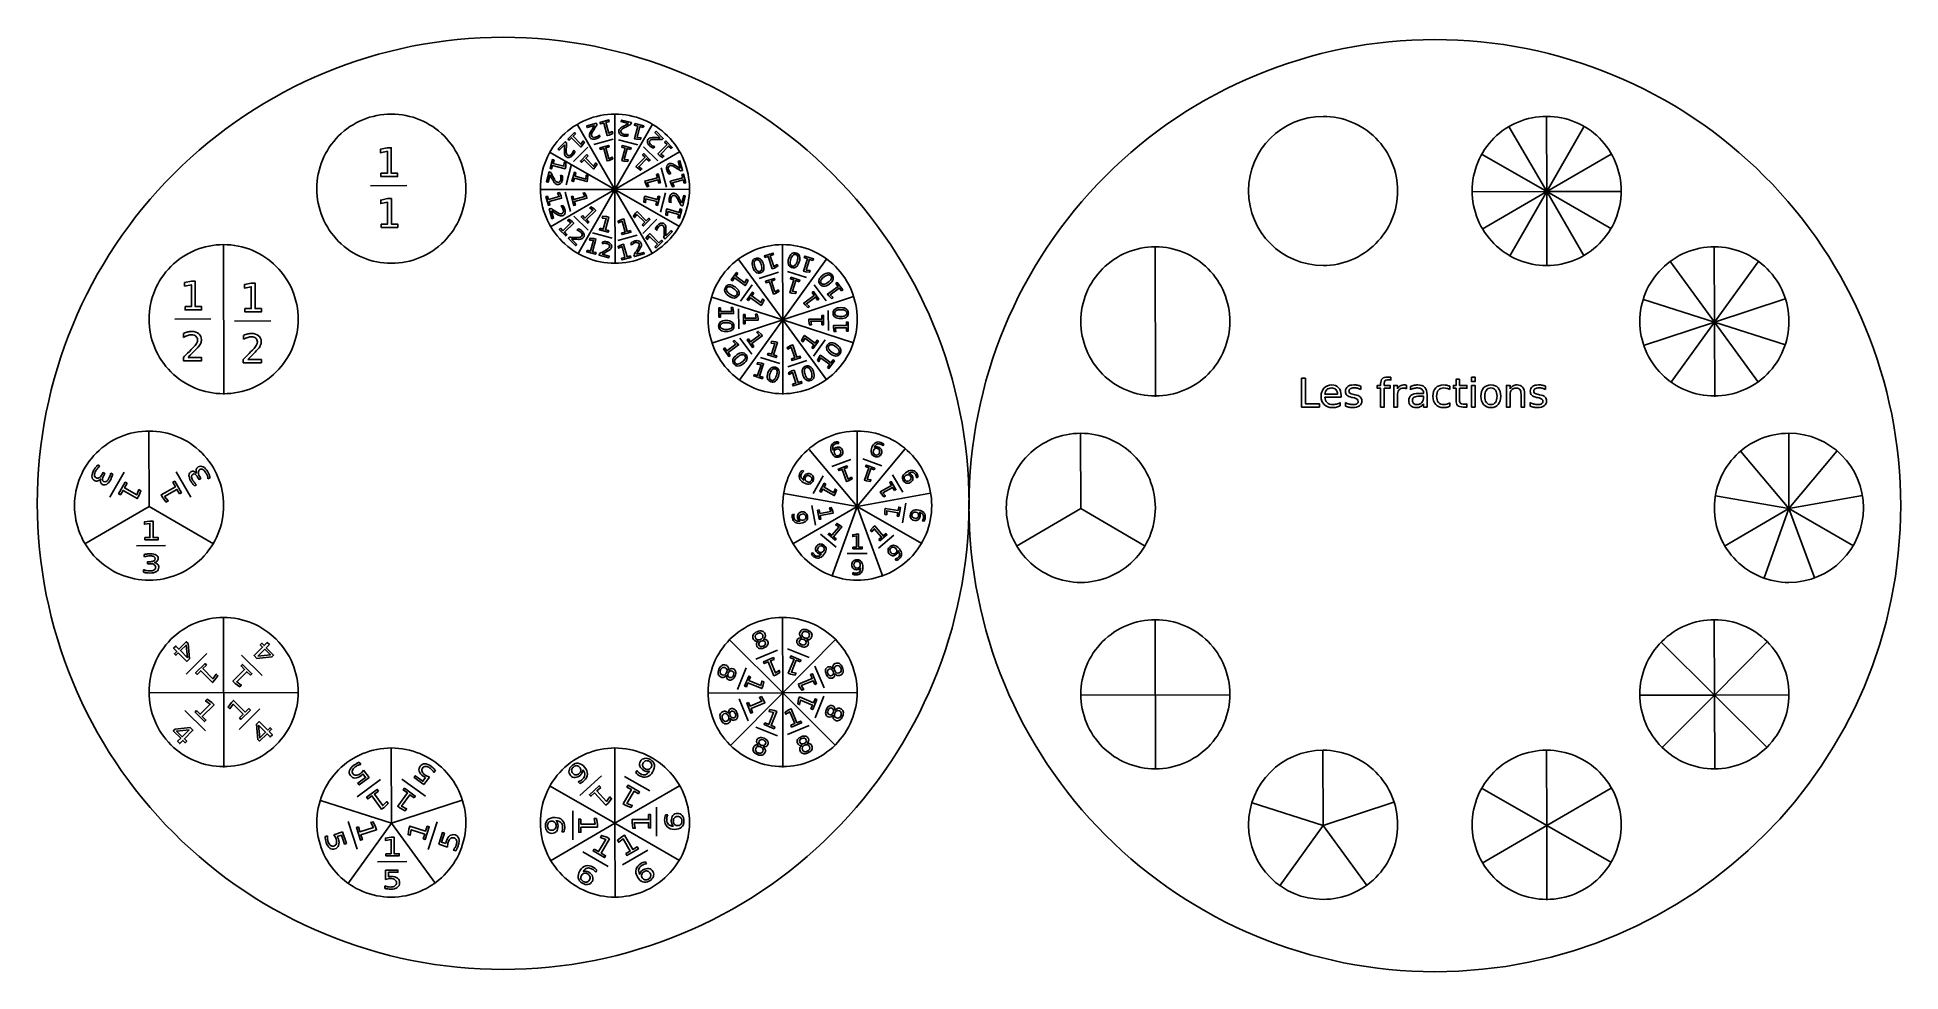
# Model space of a CAD drawing. Extents: x -500 to 0, y 250 to 501.
import ezdxf

# ---------------------------------------------------------------- set-up
doc = ezdxf.new("R2010")
doc.units = 0
doc.layers.add('Calque_1', color=7, linetype='CONTINUOUS')

msp = doc.modelspace()

# ---------------------------------------------------------------- linework, layer by layer
at = {"layer": 'Calque_1', "color": 7}
for points in [[(-355.368748, 474.917779), (-356.037673, 474.248855), (-353.913365, 472.124547), (-353.319941, 472.98654), (-352.97677, 472.643368), (-353.566146, 471.785423), (-353.975608, 471.375961), (-356.443087, 473.84344), (-357.112012, 473.174515), (-357.429073, 473.491576), (-355.685809, 475.23484)], [(-350.310153, 477.118635)], [(-346.314486, 478.189271), (-347.228254, 477.944427), (-346.450704, 475.04257), (-345.505787, 475.492366), (-345.380178, 475.023584), (-346.319565, 474.57527), (-346.878901, 474.425396), (-347.782061, 477.796035), (-348.695829, 477.551192), (-348.811881, 477.984305), (-346.430539, 478.622384)], [(-341.185784, 477.655719)], [(-337.190117, 476.585083), (-338.103885, 476.829927), (-338.881436, 473.928069), (-337.838216, 473.845145), (-337.963826, 473.376364), (-339.001516, 473.457806), (-339.560852, 473.60768), (-338.657692, 476.978319), (-339.57146, 477.223162), (-339.455408, 477.656275), (-337.074065, 477.018196)], [(-407.575672, 464.329064), (-405.870353, 464.329064), (-405.870353, 470.215008), (-407.725532, 469.842938), (-407.725532, 470.793784), (-405.880672, 471.165854), (-404.836811, 471.165854), (-404.836811, 464.329064), (-403.131492, 464.329064), (-403.131492, 463.450565), (-407.575672, 463.450565)], [(-358.293779, 471.992748)], [(-346.332243, 471.386117), (-347.246011, 471.141273), (-346.46846, 468.239416), (-345.523544, 468.689211), (-345.397934, 468.22043), (-346.337321, 467.772116), (-346.896657, 467.622242), (-347.799817, 470.992881), (-348.713585, 470.748038), (-348.829638, 471.181151), (-346.448295, 471.81923)], [(-340.607072, 470.702257), (-341.52084, 470.947101), (-342.29839, 468.045243), (-341.25517, 467.962319), (-341.38078, 467.493538), (-342.418471, 467.57498), (-342.977807, 467.724854), (-342.074647, 471.095493), (-342.988415, 471.340336), (-342.872362, 471.773449), (-340.491019, 471.13537)], [(-329.732103, 470.936408), (-330.401027, 471.605333), (-332.525335, 469.481025), (-331.663342, 468.887601), (-332.006514, 468.54443), (-332.864459, 469.133806), (-333.273921, 469.543268), (-330.806442, 472.010747), (-331.475367, 472.679672), (-331.158306, 472.996733), (-329.415042, 471.253469)], [(-332.657134, 473.861439)], [(-361.140963, 467.892133), (-361.385807, 466.978365), (-358.483949, 466.200814), (-358.401025, 467.244034), (-357.932244, 467.118424), (-358.013686, 466.080734), (-358.16356, 465.521398), (-361.534199, 466.424558), (-361.779042, 465.51079), (-362.212155, 465.626842), (-361.574076, 468.008185)], [(-351.982548, 469.017197), (-352.651473, 468.348272), (-350.527165, 466.223965), (-349.933742, 467.085958), (-349.59057, 466.742786), (-350.179946, 465.884841), (-350.589408, 465.475378), (-353.056888, 467.942857), (-353.725812, 467.273933), (-354.042873, 467.590993), (-352.299609, 469.334257)], [(-335.632685, 467.550208), (-336.30161, 468.219133), (-338.425917, 466.094825), (-337.563924, 465.501402), (-337.907096, 465.15823), (-338.765041, 465.747606), (-339.174504, 466.157068), (-336.707025, 468.624548), (-337.375949, 469.293472), (-337.058889, 469.610533), (-335.315625, 467.867269)], [(-327.284165, 465.630743)], [(-362.211599, 463.896466)], [(-355.258137, 464.475178), (-355.502981, 463.56141), (-352.601123, 462.78386), (-352.518199, 463.82708), (-352.049418, 463.70147), (-352.13086, 462.663779), (-352.280734, 462.104443), (-355.651373, 463.007603), (-355.896216, 462.093835), (-356.329329, 462.209888), (-355.69125, 464.591231)], [(-333.016683, 461.652833), (-333.261527, 462.566601), (-336.163384, 461.78905), (-335.713589, 460.844134), (-336.18237, 460.718524), (-336.630684, 461.657911), (-336.780558, 462.217247), (-333.409919, 463.120407), (-333.654762, 464.034175), (-333.221649, 464.150228), (-332.583571, 461.768885)], [(-326.213529, 461.635076), (-326.458373, 462.548844), (-329.36023, 461.771294), (-328.910434, 460.826377), (-329.379216, 460.700768), (-329.82753, 461.640155), (-329.977404, 462.199491), (-326.606765, 463.102651), (-326.851608, 464.016419), (-326.418495, 464.132471), (-325.780416, 461.751129)], [(-407.500574, 450.686737), (-405.795255, 450.686737), (-405.795255, 456.572681), (-407.650434, 456.200611), (-407.650434, 457.151457), (-405.805573, 457.523527), (-404.761713, 457.523527), (-404.761713, 450.686737), (-403.056394, 450.686737), (-403.056394, 449.808238), (-407.500574, 449.808238)], [(-362.868691, 458.211864), (-362.623847, 457.298096), (-359.72199, 458.075646), (-360.171786, 459.020563), (-359.703004, 459.146172), (-359.25469, 458.206785), (-359.104816, 457.647449), (-362.475455, 456.744289), (-362.230612, 455.830521), (-362.663725, 455.714469), (-363.301804, 458.095811)], [(-356.065537, 458.194107), (-355.820693, 457.28034), (-352.918836, 458.05789), (-353.368631, 459.002807), (-352.89985, 459.128416), (-352.451536, 458.189029), (-352.301662, 457.629693), (-355.672301, 456.726533), (-355.427458, 455.812765), (-355.860571, 455.696712), (-356.49865, 458.078055)], [(-353.511295, 452.976162), (-352.84237, 452.307237), (-350.718063, 454.431545), (-351.580056, 455.024968), (-351.236884, 455.36814), (-350.378939, 454.778764), (-349.969476, 454.369302), (-352.436955, 451.901822), (-351.768031, 451.232898), (-352.085091, 450.915837), (-353.828355, 452.659101)], [(-333.824073, 455.804122), (-333.579229, 456.71789), (-336.481087, 457.49544), (-336.564011, 456.45222), (-337.032792, 456.57783), (-336.95135, 457.615521), (-336.801476, 458.174857), (-333.430837, 457.271697), (-333.185994, 458.185465), (-332.752881, 458.069412), (-333.39096, 455.68807)], [(-326.870611, 456.382834)], [(-361.798055, 454.216197)], [(-359.411877, 449.589962), (-358.742953, 448.921037), (-356.618645, 451.045345), (-357.480638, 451.638769), (-357.137466, 451.98194), (-356.279521, 451.392564), (-355.870059, 450.983102), (-358.337538, 448.515623), (-357.668613, 447.846698), (-357.985674, 447.529637), (-359.728938, 449.272901)], [(-348.845743, 449.577051), (-347.931975, 449.332207), (-347.154425, 452.234065), (-348.197645, 452.316989), (-348.072035, 452.78577), (-347.034344, 452.704328), (-346.475008, 452.554454), (-347.378168, 449.183815), (-346.4644, 448.938972), (-346.580453, 448.505859), (-348.961796, 449.143938)], [(-343.007136, 448.330824), (-342.093368, 448.575667), (-342.870918, 451.477525), (-343.815835, 451.027729), (-343.941444, 451.49651), (-343.002057, 451.944825), (-342.442721, 452.094698), (-341.539561, 448.724059), (-340.625793, 448.968903), (-340.509741, 448.53579), (-342.891084, 447.897711)], [(-337.470272, 450.520905), (-336.801347, 451.18983), (-338.925654, 453.314137), (-339.519078, 452.452144), (-339.86225, 452.795316), (-339.272874, 453.653261), (-338.863411, 454.062724), (-336.395932, 451.595245), (-335.727008, 452.264169), (-335.409947, 451.947109), (-337.153211, 450.203845)], [(-327.941247, 452.387167), (-327.696403, 453.300935), (-330.598261, 454.078486), (-330.681185, 453.035266), (-331.149966, 453.160876), (-331.068524, 454.198566), (-330.91865, 454.757902), (-327.548011, 453.854742), (-327.303168, 454.76851), (-326.870055, 454.652458), (-327.508134, 452.271115)], [(-356.486846, 446.664931)], [(-352.262698, 443.694225), (-351.34893, 443.449381), (-350.571379, 446.351239), (-351.614599, 446.434163), (-351.488989, 446.902944), (-350.451299, 446.821502), (-349.891963, 446.671628), (-350.795123, 443.300989), (-349.881355, 443.056146), (-349.997407, 442.623033), (-352.37875, 443.261112)], [(-343.024892, 441.527669), (-342.111124, 441.772513), (-342.888675, 444.674371), (-343.833591, 444.224575), (-343.959201, 444.693356), (-343.019813, 445.14167), (-342.460477, 445.291544), (-341.557317, 441.920905), (-340.643549, 442.165748), (-340.527497, 441.732636), (-342.90884, 441.094557)], [(-334.084072, 444.620323), (-333.415147, 445.289247), (-335.539455, 447.413555), (-336.132878, 446.551562), (-336.47605, 446.894734), (-335.886674, 447.752679), (-335.477212, 448.162141), (-333.009732, 445.694662), (-332.340808, 446.363587), (-332.023747, 446.046526), (-333.767011, 444.303262)], [(-331.159041, 447.545354)], [(-348.267031, 442.623589)], [(-339.029225, 442.598305)], [(-302.22581, 442.506944), (-303.125512, 442.214613), (-302.197156, 439.357426), (-301.277075, 439.856059), (-301.127103, 439.394494), (-302.04174, 438.89763), (-302.592466, 438.718688), (-303.670794, 442.03744), (-304.570495, 441.74511), (-304.709056, 442.171555), (-302.364371, 442.93339)], [(-291.652435, 440.939524), (-292.552136, 441.231855), (-293.480493, 438.374668), (-292.443043, 438.23726), (-292.593014, 437.775695), (-293.62502, 437.911334), (-294.175746, 438.090276), (-293.097418, 441.409028), (-293.99712, 441.701359), (-293.858559, 442.127804), (-291.513874, 441.36597)], [(-460.145402, 428.557803), (-458.440083, 428.557803), (-458.440083, 434.443747), (-460.295262, 434.071677), (-460.295262, 435.022523), (-458.450402, 435.394594), (-457.406541, 435.394594), (-457.406541, 428.557803), (-455.701222, 428.557803), (-455.701222, 427.679304), (-460.145402, 427.679304)], [(-311.788271, 437.481621), (-312.344318, 436.716289), (-309.913849, 434.95045), (-309.462577, 435.894662), (-309.069946, 435.6094), (-309.517854, 434.669818), (-309.858221, 434.201343), (-312.68132, 436.252444), (-313.237366, 435.487113), (-313.600123, 435.75067), (-312.151028, 437.745179)], [(-305.893453, 438.014985)], [(-305.763043, 437.613624)], [(-301.887493, 435.712184), (-302.787194, 435.419853), (-301.858838, 432.562666), (-300.938757, 433.061298), (-300.788785, 432.599733), (-301.703422, 432.10287), (-302.254148, 431.923928), (-303.332476, 435.24268), (-304.232178, 434.950349), (-304.370738, 435.376795), (-302.026053, 436.138629)], [(-295.37259, 435.24359), (-296.272292, 435.535921), (-297.200648, 432.678734), (-296.163198, 432.541326), (-296.313169, 432.079761), (-297.345176, 432.2154), (-297.895901, 432.394342), (-296.817573, 435.713093), (-297.717275, 436.005424), (-297.578714, 436.43187), (-295.234029, 435.670036)], [(-297.390338, 439.059879)], [(-297.259928, 439.46124)], [(-284.054097, 432.762541), (-284.610144, 433.527873), (-287.040612, 431.762035), (-286.282064, 431.041072), (-286.674694, 430.755809), (-287.429878, 431.472141), (-287.770245, 431.940616), (-284.947146, 433.991718), (-285.503192, 434.75705), (-285.140436, 435.020607), (-283.691341, 433.026099)], [(-444.080856, 428.0279), (-442.375537, 428.0279), (-442.375537, 433.913844), (-444.230716, 433.541774), (-444.230716, 434.49262), (-442.385856, 434.864691), (-441.341995, 434.864691), (-441.341995, 428.0279), (-439.636676, 428.0279), (-439.636676, 427.149401), (-444.080856, 427.149401)], [(-312.11515, 431.691763)], [(-311.773732, 431.443708)], [(-307.520707, 432.183402), (-308.076753, 431.41807), (-305.646284, 429.652231), (-305.195012, 430.596444), (-304.802381, 430.311181), (-305.250289, 429.3716), (-305.590656, 428.903124), (-308.413756, 430.954226), (-308.969802, 430.188894), (-309.332558, 430.452452), (-307.883463, 432.44696)], [(-290.411752, 430.341086), (-290.967799, 431.106418), (-293.398267, 429.340579), (-292.639719, 428.619616), (-293.032349, 428.334353), (-293.787533, 429.050685), (-294.1279, 429.519161), (-291.304801, 431.570262), (-291.860847, 432.335594), (-291.498091, 432.599152), (-290.048996, 430.604644)], [(-289.800986, 434.614531)], [(-289.459568, 434.862586)], [(-316.461123, 428.227267), (-316.461123, 427.281265), (-313.456899, 427.281265), (-313.646806, 428.3104), (-313.161488, 428.3104), (-312.971581, 427.286989), (-312.971581, 426.707922), (-316.461123, 426.707922), (-316.461123, 425.761919), (-316.909515, 425.761919), (-316.909515, 428.227267)], [(-309.894377, 426.44933), (-309.894377, 425.503327), (-306.890152, 425.503327), (-307.08006, 426.532462), (-306.594741, 426.532462), (-306.404834, 425.509052), (-306.404834, 424.929984), (-309.894377, 424.929984), (-309.894377, 423.983982), (-310.342768, 423.983982), (-310.342768, 426.44933)], [(-289.253843, 423.72346), (-289.253843, 424.669463), (-292.258068, 424.669463), (-292.06816, 423.640328), (-292.553479, 423.640328), (-292.743386, 424.663738), (-292.743386, 425.242806), (-289.253843, 425.242806), (-289.253843, 426.188808), (-288.805452, 426.188808), (-288.805452, 423.72346)], [(-286.247855, 426.821751)], [(-285.825839, 426.821751)], [(-313.322381, 423.351039)], [(-312.900365, 423.351039)], [(-308.983538, 419.893464), (-308.427491, 419.128132), (-305.997023, 420.893971), (-306.755571, 421.614934), (-306.362941, 421.900197), (-305.607757, 421.183865), (-305.26739, 420.715389), (-308.090489, 418.664288), (-307.534443, 417.898956), (-307.897199, 417.635398), (-309.346294, 419.629906)], [(-291.998112, 417.556998), (-291.442066, 418.32233), (-293.872535, 420.088169), (-294.323807, 419.143956), (-294.716438, 419.429219), (-294.26853, 420.3688), (-293.928163, 420.837276), (-291.105063, 418.786174), (-290.549017, 419.551506), (-290.186261, 419.287948), (-291.635356, 417.29344)], [(-282.687097, 421.945523), (-282.687097, 422.891525), (-285.691321, 422.891525), (-285.501414, 421.86239), (-285.986732, 421.86239), (-286.176639, 422.885801), (-286.176639, 423.464868), (-282.687097, 423.464868), (-282.687097, 424.410871), (-282.238705, 424.410871), (-282.238705, 421.945523)], [(-315.341193, 417.472009), (-314.785146, 416.706677), (-312.354678, 418.472515), (-313.113227, 419.193479), (-312.720596, 419.478741), (-311.965412, 418.762409), (-311.625045, 418.293934), (-314.448144, 416.242832), (-313.892098, 415.4775), (-314.254854, 415.213943), (-315.703949, 417.208451)], [(-309.935722, 415.371964)], [(-309.594304, 415.620019)], [(-303.713864, 416.102784), (-302.814163, 415.810453), (-301.885806, 418.66764), (-302.923257, 418.805048), (-302.773285, 419.266613), (-301.741279, 419.130974), (-301.190553, 418.952033), (-302.268881, 415.633281), (-301.369179, 415.34095), (-301.50774, 414.914504), (-303.852425, 415.676339)], [(-297.457029, 414.525578), (-296.557328, 414.817909), (-297.485684, 417.675096), (-298.405765, 417.176464), (-298.555737, 417.638029), (-297.641099, 418.134892), (-297.090374, 418.313834), (-296.012046, 414.995082), (-295.112344, 415.287413), (-294.973784, 414.860967), (-297.318469, 414.099133)], [(-287.730548, 412.258779), (-287.174501, 413.024111), (-289.60497, 414.78995), (-290.056242, 413.845738), (-290.448873, 414.131001), (-290.000965, 415.070582), (-289.660598, 415.539057), (-286.837499, 413.487956), (-286.281453, 414.253287), (-285.918696, 413.98973), (-287.367791, 411.995221)], [(-287.745087, 418.296692)], [(-287.403669, 418.048637)], [(-459.351986, 414.915476)], [(-443.28744, 414.385573)], [(-307.43402, 410.40685), (-306.534318, 410.114519), (-305.605962, 412.971706), (-306.643412, 413.109114), (-306.49344, 413.570679), (-305.461434, 413.43504), (-304.910708, 413.256098), (-305.989036, 409.937346), (-305.089335, 409.645015), (-305.227895, 409.21857), (-307.57258, 409.980404)], [(-301.826527, 411.885134)], [(-301.696117, 412.286495)], [(-297.118712, 407.730818), (-296.21901, 408.023149), (-297.147366, 410.880336), (-298.067447, 410.381703), (-298.217419, 410.843268), (-297.302782, 411.340132), (-296.752056, 411.519074), (-295.673728, 408.200322), (-294.774027, 408.492652), (-294.635466, 408.066207), (-296.980151, 407.304372)], [(-293.581478, 412.624138)], [(-293.451068, 412.222777)], [(-160.568224, 409.358491), (-159.524364, 409.358491), (-159.524364, 402.521698), (-155.767492, 402.521698), (-155.767492, 401.643199), (-160.568224, 401.643199)], [(-144.70357, 407.260427)], [(-120.767033, 407.208752)], [(-114.948264, 409.684053), (-113.997431, 409.684053), (-113.997431, 408.47999), (-114.948264, 408.47999)], [(-114.948264, 407.430959), (-113.997431, 407.430959), (-113.997431, 401.643199), (-114.948264, 401.643199)], [(-109.770289, 407.570485)], [(-109.770289, 406.764334)], [(-100.732096, 405.136527)], [(-95.135523, 407.260427)], [(-149.953882, 404.774791)], [(-126.895868, 404.945323)], [(-285.37893, 390.380742)], [(-284.867056, 392.343802)], [(-274.333409, 390.513153)], [(-272.679461, 391.687918)], [(-282.399096, 385.441898), (-283.288047, 385.118346), (-282.260542, 382.295299), (-281.358424, 382.825738), (-281.192435, 382.369688), (-282.089174, 381.841207), (-282.63332, 381.643154), (-283.826814, 384.922251), (-284.715765, 384.598699), (-284.869124, 385.02005), (-282.552455, 385.863248)], [(-275.225352, 384.814379), (-276.114303, 385.13793), (-277.141808, 382.314883), (-276.109786, 382.141352), (-276.275774, 381.685302), (-277.302418, 381.856875), (-277.846563, 382.054928), (-276.653069, 385.334025), (-277.542021, 385.657577), (-277.388662, 386.078927), (-275.071993, 385.235729)], [(-482.73427, 382.423069)], [(-475.691151, 381.18905), (-476.37534, 380.004), (-473.07092, 378.096192), (-472.535489, 379.505981), (-472.001676, 379.197784), (-472.532967, 377.795166), (-472.951773, 377.069772), (-476.790006, 379.285777), (-477.474195, 378.100727), (-477.967392, 378.385474), (-476.184348, 381.473798)], [(-461.629157, 378.360783), (-462.313346, 379.545833), (-465.617767, 377.638026), (-464.664569, 376.469434), (-465.198382, 376.161237), (-466.14744, 377.322658), (-466.566246, 378.048051), (-462.728013, 380.264056), (-463.412202, 381.449107), (-462.919005, 381.733854), (-461.13596, 378.64553)], [(-457.038907, 383.843294)], [(-294.557411, 384.65353)], [(-293.687699, 382.820713)], [(-288.230386, 380.952739), (-288.703387, 380.133478), (-286.101652, 378.631365), (-285.751549, 379.617576), (-285.331251, 379.374917), (-285.678492, 378.393664), (-285.968026, 377.892177), (-288.990058, 379.636948), (-289.463059, 378.817686), (-289.851378, 379.041882), (-288.618704, 381.176935)], [(-269.816309, 379.283332), (-270.28931, 380.102594), (-272.891045, 378.600482), (-272.212013, 377.804178), (-272.632311, 377.561519), (-273.308481, 378.352865), (-273.598015, 378.854352), (-270.575982, 380.599124), (-271.048983, 381.418386), (-270.660665, 381.642581), (-269.427991, 379.507528)], [(-265.46994, 383.075517)], [(-263.447818, 382.912301)], [(-470.924993, 366.626256), (-469.556615, 366.626256), (-469.556615, 370.441872), (-471.045244, 370.200674), (-471.045244, 370.817068), (-469.564895, 371.058266), (-468.727283, 371.058266), (-468.727283, 366.626256), (-467.358904, 366.626256), (-467.358904, 366.056761), (-470.924993, 366.056761)], [(-297.201248, 372.797924)], [(-295.356898, 371.952944)], [(-289.975643, 374.029887), (-289.811371, 373.098257), (-286.852788, 373.619935), (-287.218517, 374.600458), (-286.740572, 374.684733), (-286.375837, 373.709847), (-286.275283, 373.139577), (-289.711811, 372.533624), (-289.54754, 371.601994), (-289.989119, 371.524131), (-290.417222, 373.952025)], [(-287.329059, 367.843547), (-286.604379, 367.235469), (-284.673301, 369.536838), (-285.583734, 370.052876), (-285.271778, 370.424651), (-284.36573, 369.912293), (-283.922138, 369.540076), (-286.165173, 366.866931), (-285.440493, 366.258852), (-285.728714, 365.915365), (-287.61728, 367.50006)], [(-269.078765, 372.361604), (-268.914493, 373.293234), (-271.873077, 373.814912), (-271.864762, 372.768435), (-272.342707, 372.85271), (-272.352016, 373.89355), (-272.251462, 374.46382), (-268.814933, 373.857867), (-268.650662, 374.789497), (-268.209082, 374.711635), (-268.637185, 372.283742)], [(-263.311683, 372.472794)], [(-261.867561, 371.047968)], [(-280.928574, 364.082415), (-279.982572, 364.082415), (-279.982572, 367.08664), (-281.011707, 366.896732), (-281.011707, 367.382051), (-279.988296, 367.571958), (-279.409229, 367.571958), (-279.409229, 364.082415), (-278.463227, 364.082415), (-278.463227, 363.634024), (-280.928574, 363.634024)], [(-274.009075, 366.10662), (-273.284395, 366.714698), (-275.215474, 369.016068), (-275.881767, 368.209075), (-276.193723, 368.580851), (-275.531815, 369.384164), (-275.088224, 369.756381), (-272.845189, 367.083236), (-272.120509, 367.691315), (-271.832289, 367.347827), (-273.720855, 365.763132)], [(-292.072303, 362.255279)], [(-290.116306, 362.793513)], [(-269.519763, 362.484788)], [(-269.329361, 360.465044)], [(-468.472125, 359.909727)], [(-280.970041, 356.752655)], [(-279.81763, 358.422256)], [(-458.922171, 334.153625), (-459.666933, 333.408863), (-461.971762, 335.713692), (-462.59629, 335.089164), (-462.994246, 335.487121), (-462.369718, 336.111648), (-463.203531, 336.945461), (-462.614177, 337.534815), (-461.780364, 336.701002), (-459.804126, 338.67724), (-459.342213, 338.215327)], [(-459.494485, 334.415124), (-459.88703, 337.798424), (-461.382408, 336.303046)], [(-440.896355, 334.217933), (-441.641117, 334.962694), (-439.336288, 337.267523), (-439.960816, 337.892051), (-439.56286, 338.290007), (-438.938332, 337.665479), (-438.104519, 338.499292), (-437.515165, 337.909938), (-438.348978, 337.076125), (-436.37274, 335.099887), (-436.834653, 334.637974)], [(-440.634857, 334.790247), (-437.251556, 335.182791), (-438.746934, 336.678169)], [(-305.77607, 339.317299)], [(-305.049577, 339.335693)], [(-304.449512, 338.536265)], [(-293.943515, 339.737844)], [(-293.557771, 338.247551)], [(-293.4168, 339.237143)], [(-454.390694, 332.445947), (-455.358284, 331.478358), (-452.660236, 328.78031), (-451.778169, 330.003482), (-451.342313, 329.567625), (-452.218524, 328.350308), (-452.810806, 327.758027), (-455.94471, 330.891931), (-456.9123, 329.924342), (-457.314993, 330.327035), (-454.793388, 332.848641)], [(-442.604026, 329.686448), (-443.571616, 330.654038), (-446.269663, 327.95599), (-445.046491, 327.073923), (-445.482348, 326.638067), (-446.699665, 327.514279), (-447.291947, 328.10656), (-444.158042, 331.240465), (-445.125632, 332.208054), (-444.722938, 332.610748), (-442.201333, 330.089142)], [(-314.842254, 330.455305)], [(-314.341553, 330.98202)], [(-313.351961, 330.841049)], [(-302.059232, 333.954784), (-303.082894, 333.530769), (-301.759946, 330.336892), (-300.729955, 331.000064), (-300.516239, 330.484108), (-301.540036, 329.823502), (-302.166641, 329.563954), (-303.703304, 333.273787), (-304.726966, 332.849772), (-304.924421, 333.32647), (-302.256687, 334.431482)], [(-295.107184, 333.317772), (-296.130846, 333.741786), (-297.453794, 330.547909), (-296.256546, 330.288528), (-296.470262, 329.772573), (-297.661315, 330.029387), (-298.28792, 330.288935), (-296.751257, 333.998769), (-297.774919, 334.422783), (-297.577464, 334.899481), (-294.90973, 333.794469)], [(-291.196786, 327.223557), (-291.6208, 328.247219), (-294.814678, 326.924272), (-294.151506, 325.89428), (-294.667461, 325.680565), (-295.328068, 326.704362), (-295.587616, 327.330966), (-291.877783, 328.86763), (-292.301797, 329.891292), (-291.825099, 330.088746), (-290.720088, 327.421012)], [(-285.83427, 330.940396)], [(-285.815876, 330.213902)], [(-308.422182, 329.291636), (-308.846196, 328.267974), (-305.652319, 326.945026), (-305.392938, 328.142274), (-304.876983, 327.928558), (-305.133797, 326.737505), (-305.393345, 326.1109), (-309.103179, 327.647563), (-309.527193, 326.623901), (-310.003891, 326.821356), (-308.898879, 329.48909)], [(-286.615305, 329.613837)], [(-457.065439, 320.211195), (-456.09785, 319.243606), (-453.399802, 321.941653), (-454.622974, 322.82372), (-454.187117, 323.259577), (-452.9698, 322.383365), (-452.377518, 321.791084), (-455.511423, 318.657179), (-454.543833, 317.689589), (-454.946527, 317.286896), (-457.468133, 319.808502)], [(-445.540838, 318.262684), (-444.573248, 319.230274), (-447.271296, 321.928322), (-448.153363, 320.70515), (-448.589219, 321.141006), (-447.713007, 322.358324), (-447.120726, 322.950605), (-443.986821, 319.8167), (-443.019232, 320.78429), (-442.616538, 320.381597), (-445.138144, 317.859991)], [(-313.553321, 320.036668)], [(-308.97184, 322.426948), (-308.547825, 321.403286), (-305.353948, 322.726234), (-306.01712, 323.756225), (-305.501164, 323.969941), (-304.840558, 322.946144), (-304.58101, 322.319539), (-308.290843, 320.782876), (-307.866828, 319.759214), (-308.343526, 319.561759), (-309.448538, 322.229493)], [(-304.570752, 316.937518), (-303.54709, 316.513504), (-302.224142, 319.707381), (-303.42139, 319.966762), (-303.207674, 320.482717), (-302.016621, 320.225903), (-301.390016, 319.966355), (-302.926679, 316.256521), (-301.903017, 315.832507), (-302.100472, 315.355809), (-304.768206, 316.460821)], [(-297.597277, 316.2985), (-296.573615, 316.722515), (-297.896563, 319.916392), (-298.926554, 319.25322), (-299.14027, 319.769176), (-298.116473, 320.429782), (-297.489868, 320.68933), (-295.953205, 316.979497), (-294.929543, 317.403512), (-294.732088, 316.926814), (-297.399822, 315.821802)], [(-292.216638, 320.701594), (-291.792624, 321.725256), (-294.986501, 323.048204), (-295.245882, 321.850956), (-295.761837, 322.064672), (-295.505023, 323.255725), (-295.245475, 323.88233), (-291.535641, 322.345667), (-291.111627, 323.369329), (-290.634929, 323.171874), (-291.739941, 320.50414)], [(-458.77311, 315.67971), (-458.028349, 314.934949), (-460.333178, 312.63012), (-459.70865, 312.005592), (-460.106606, 311.607636), (-460.731134, 312.232164), (-461.564947, 311.398351), (-462.154301, 311.987705), (-461.320488, 312.821518), (-463.296726, 314.797755), (-462.834813, 315.259668)], [(-459.034609, 315.107396), (-462.41791, 314.714852), (-460.922532, 313.219474)], [(-441.009353, 316.555014), (-440.264592, 317.299775), (-437.959763, 314.994946), (-437.335235, 315.619474), (-436.937279, 315.221518), (-437.561807, 314.59699), (-436.727994, 313.763177), (-437.317348, 313.173823), (-438.151161, 314.007636), (-440.127399, 312.031398), (-440.589312, 312.493311)], [(-440.437039, 316.293515), (-440.044495, 312.910214), (-438.549117, 314.405592)], [(-314.352749, 319.436603)], [(-314.334355, 318.71011)], [(-287.286859, 319.152181)], [(-286.297267, 319.01121)], [(-285.796566, 319.537925)], [(-306.261136, 311.018147)], [(-306.120165, 312.007739)], [(-305.734421, 310.517446)], [(-295.206997, 311.717019)], [(-294.606932, 310.917591)], [(-293.880439, 310.935985)], [(-354.402085, 303.358222)], [(-354.218862, 300.669741)], [(-348.611967, 299.632859), (-349.62887, 298.717235), (-347.075725, 295.88168), (-346.130851, 297.057012), (-345.718403, 296.598942), (-346.657123, 295.42915), (-347.27959, 294.868678), (-350.245184, 298.162304), (-351.262088, 297.24668), (-351.643154, 297.669897), (-348.993033, 300.056076)], [(-338.487386, 297.935215), (-339.672436, 298.619404), (-341.580244, 295.314984), (-340.170455, 294.779553), (-340.478652, 294.245739), (-341.881271, 294.77703), (-342.606664, 295.195836), (-340.390659, 299.03407), (-341.57571, 299.718259), (-341.290962, 300.211456), (-338.202639, 298.428411)], [(-339.233878, 303.588103)], [(-336.7336, 304.593145)], [(-408.220869, 298.63667), (-409.32791, 297.832358), (-407.085148, 294.74546), (-406.022594, 295.815587), (-405.660287, 295.316913), (-406.716141, 294.251653), (-407.393784, 293.759316), (-409.998854, 297.344888), (-411.105896, 296.540576), (-411.440636, 297.001306), (-408.555609, 299.097401)], [(-398.69448, 296.846408), (-399.801521, 297.650721), (-402.044284, 294.563823), (-400.698186, 293.883962), (-401.060493, 293.385288), (-402.399893, 294.060282), (-403.077536, 294.552618), (-400.472465, 298.13819), (-401.579507, 298.942503), (-401.244766, 299.403233), (-398.35974, 297.307139)], [(-413.639649, 289.015042), (-413.216797, 287.713637), (-409.587931, 288.892727), (-410.277335, 290.233963), (-409.691109, 290.42444), (-409.004263, 289.091079), (-408.745427, 288.294462), (-412.960519, 286.924895), (-412.537667, 285.62349), (-413.079289, 285.447507), (-414.181271, 288.839059)], [(-353.948154, 291.15265), (-353.948154, 289.784272), (-350.132538, 289.784272), (-350.373736, 291.2729), (-349.757342, 291.2729), (-349.516144, 289.792552), (-349.516144, 288.954939), (-353.948154, 288.954939), (-353.948154, 287.586561), (-354.517649, 287.586561), (-354.517649, 291.15265)], [(-335.790677, 288.783531), (-335.790677, 290.151909), (-339.606293, 290.151909), (-339.365095, 288.663281), (-339.981489, 288.663281), (-340.222687, 290.143629), (-340.222687, 290.981242), (-335.790677, 290.981242), (-335.790677, 292.34962), (-335.221182, 292.34962), (-335.221182, 288.783531)], [(-331.268378, 292.256456)], [(-329.147847, 290.593672)], [(-406.244465, 281.853447), (-404.876087, 281.853447), (-404.876087, 285.669063), (-406.364715, 285.427865), (-406.364715, 286.044259), (-404.884367, 286.285457), (-404.046754, 286.285457), (-404.046754, 281.853447), (-402.678376, 281.853447), (-402.678376, 281.283952), (-406.244465, 281.283952)], [(-396.267147, 285.804002), (-395.844295, 287.105407), (-399.473161, 288.284497), (-399.70378, 286.794193), (-400.290006, 286.984669), (-400.061946, 288.467099), (-399.803109, 289.263715), (-395.588017, 287.894149), (-395.165165, 289.195554), (-394.623543, 289.019571), (-395.725525, 285.628018)], [(-360.590984, 289.342509)], [(-358.470453, 287.679725)], [(-350.380411, 283.080876), (-349.195361, 282.396687), (-347.287553, 285.701107), (-348.697342, 286.236538), (-348.389145, 286.770351), (-346.986527, 286.239061), (-346.261133, 285.820254), (-348.477138, 281.982021), (-347.292088, 281.297832), (-347.576835, 280.804635), (-350.665159, 282.587679)], [(-341.888407, 281.873897), (-340.703356, 282.558086), (-342.611164, 285.862507), (-343.779756, 284.909309), (-344.087953, 285.443122), (-342.926532, 286.39218), (-342.201139, 286.810986), (-339.985133, 282.972753), (-338.800083, 283.656942), (-338.515336, 283.163745), (-341.603659, 281.380701)], [(-352.134198, 276.422946)], [(-349.633919, 277.427988)], [(-336.999363, 277.026109)], [(-336.619616, 279.693935)]]:
    msp.add_lwpolyline(points, close=True, dxfattribs=at)
for points in [[(-344.78666, 460.00047), (-354.84056, 477.28873)], [(-350.310153, 477.118635), (-352.262293, 476.595561), (-352.378345, 477.028674), (-349.753338, 477.732042), (-349.637285, 477.298929)], [(-344.78666, 460.00047), (-344.84946, 479.99949)], [(-334.84154, 477.35153), (-344.78666, 460.00047)], [(-341.185784, 477.655719), (-343.137924, 478.178794), (-343.021872, 478.611906), (-340.396864, 477.908538), (-340.512916, 477.475425)], [(-332.657134, 473.861439), (-334.0862, 475.290505), (-333.769139, 475.607565), (-331.8475, 473.685926), (-332.164561, 473.368866)], [(-94.78667, 459.40048), (-104.84057, 476.68874)], [(-94.78667, 459.40048), (-94.84947, 479.3995)], [(-84.84155, 476.75154), (-94.78667, 459.40048)], [(-358.293779, 471.992748), (-359.722845, 470.563682), (-360.039905, 470.880743), (-358.118266, 472.802382), (-357.801206, 472.485321)], [(-352.099783, 471.321229), (-355.891447, 467.48359)], [(-355.868753, 470.51233), (-355.48828, 470.131858)], [(-345.281755, 473.440084), (-350.484252, 472.012423)], [(-348.950228, 474.624043), (-348.810965, 474.104308)], [(-327.49839, 470.05437), (-344.78666, 460.00047)], [(-338.670339, 471.955802), (-343.889664, 473.320659)], [(-341.25535, 474.815376), (-341.394613, 474.295641)], [(-333.328653, 467.667443), (-337.166293, 471.459107)], [(-334.137552, 471.436413), (-334.518024, 471.05594)], [(-344.78666, 460.00047), (-362.13772, 469.94559)], [(-356.511682, 466.411911), (-357.876539, 461.192586)], [(-330.962716, 460.602345), (-332.390377, 465.804842)], [(-327.284165, 465.630743), (-327.807239, 467.582883), (-327.374126, 467.698935), (-326.670758, 465.073928), (-327.103871, 464.957875)], [(-94.78667, 459.40048), (-112.13773, 469.3456)], [(-77.4984, 469.45438), (-94.78667, 459.40048)], [(-410.363128, 460.974696), (-400.638268, 461.038396)], [(-344.78666, 460.00047), (-364.78568, 459.93767)], [(-362.211599, 463.896466), (-362.734674, 461.944326), (-363.167786, 462.060378), (-362.464418, 464.685386), (-362.031305, 464.569334)], [(-344.78666, 460.00047), (-362.07492, 449.94657)], [(-359.371256, 463.8269), (-358.851521, 463.687637)], [(-344.78666, 460.00047), (-354.73178, 442.64941)], [(-324.78764, 460.06327), (-344.78666, 460.00047)], [(-344.78666, 460.00047), (-344.72386, 440.00145)], [(-344.78666, 460.00047), (-334.73276, 442.71221)], [(-327.4356, 450.05535), (-344.78666, 460.00047)], [(-329.778757, 464.270818), (-330.298492, 464.131555)], [(-359.303463, 455.576122), (-358.783728, 455.715385)], [(-358.119504, 459.244595), (-356.691843, 454.042099)], [(-332.570528, 453.867389), (-331.205671, 459.086714)], [(-329.710954, 456.4524), (-330.230689, 456.591663)], [(-326.870611, 456.382834), (-326.347536, 458.334974), (-325.914424, 458.218922), (-326.617792, 455.593914), (-327.050905, 455.709966)], [(-94.78667, 459.40048), (-114.78569, 459.33768)], [(-94.78667, 459.40048), (-112.07493, 449.34658)], [(-94.78667, 459.40048), (-104.73179, 442.04942)], [(-74.78765, 459.46328), (-94.78667, 459.40048)], [(-94.78667, 459.40048), (-94.72387, 439.40146)], [(-94.78667, 459.40048), (-84.73277, 442.11222)], [(-77.43561, 449.45536), (-94.78667, 459.40048)], [(-361.798055, 454.216197), (-361.274981, 452.264057), (-361.708094, 452.148005), (-362.411462, 454.773012), (-361.978349, 454.889065)], [(-355.815327, 452.858927), (-351.977688, 449.067263)], [(-337.353037, 448.216873), (-333.561373, 452.054513)], [(-356.486846, 446.664931), (-355.05778, 445.235865), (-355.374841, 444.918805), (-357.29648, 446.840444), (-356.979419, 447.157504)], [(-355.006428, 449.089957), (-354.625956, 449.47043)], [(-350.782476, 448.323506), (-345.563151, 446.958649)], [(-348.197465, 445.463932), (-348.058202, 445.983667)], [(-344.057623, 446.276856), (-338.855127, 447.704517)], [(-340.389151, 445.092898), (-340.528413, 445.612633)], [(-333.584067, 449.025772), (-333.964539, 449.406244)], [(-331.159041, 447.545354), (-329.729975, 448.97442), (-329.412914, 448.657359), (-331.334554, 446.73572), (-331.651614, 447.052781)], [(-449.84984, 444.99967), (-449.76214, 405.00033)], [(-348.267031, 442.623589), (-346.314891, 442.100514), (-346.430943, 441.667402), (-349.055951, 442.37077), (-348.939899, 442.803883)], [(-339.029225, 442.598305), (-337.077085, 443.12138), (-336.961033, 442.688267), (-339.586041, 441.984898), (-339.702093, 442.418011)], [(-299.78666, 425.00047), (-311.5926, 441.14311)], [(-299.78666, 425.00047), (-299.84946, 444.99949)], [(-288.08232, 441.21693), (-299.78666, 425.00047)], [(-199.84985, 444.39968), (-199.76215, 404.40034)], [(-49.78667, 424.40048), (-61.59261, 440.54312)], [(-49.78667, 424.40048), (-49.84947, 444.3995)], [(-38.08233, 440.61694), (-49.78667, 424.40048)], [(-300.945941, 437.818315), (-306.06659, 436.120332)], [(-293.372906, 436.394056), (-298.513647, 438.030201)], [(-299.78666, 425.00047), (-318.82628, 431.12079)], [(-307.996928, 434.440728), (-311.141571, 430.05719)], [(-280.78586, 431.24024), (-299.78666, 425.00047)], [(-288.117747, 430.096448), (-291.314992, 434.441769)], [(-49.78667, 424.40048), (-68.82629, 430.5208)], [(-30.78587, 430.64025), (-49.78667, 424.40048)], [(-462.932858, 425.203435), (-453.207998, 425.267135)], [(-299.78666, 425.00047), (-318.78746, 418.76071)], [(-311.606471, 427.995629), (-311.573961, 422.600897)], [(-299.78666, 425.00047), (-311.491, 408.78401)], [(-299.78666, 425.00047), (-299.72386, 405.00143)], [(-287.98072, 408.85783), (-299.78666, 425.00047)], [(-280.74704, 418.88015), (-299.78666, 425.00047)], [(-287.541749, 422.177161), (-287.574259, 427.571893)], [(-460.556052, 420.325998), (-460.556052, 421.380196)], [(-446.868312, 424.673532), (-437.143452, 424.737232)], [(-444.491506, 419.796095), (-444.491506, 420.850293)], [(-311.277543, 420.138102), (-308.080298, 415.792781)], [(-49.78667, 424.40048), (-68.78747, 418.16072)], [(-49.78667, 424.40048), (-61.49101, 408.18402)], [(-49.78667, 424.40048), (-49.72387, 404.40144)], [(-37.98073, 408.25784), (-49.78667, 424.40048)], [(-30.74705, 418.28016), (-49.78667, 424.40048)], [(-291.521891, 415.299672), (-288.377248, 419.68321)], [(-459.351986, 414.915476), (-455.708806, 414.915476), (-455.708806, 414.036977), (-460.607725, 414.036977), (-460.607725, 414.915476)], [(-443.28744, 414.385573), (-439.64426, 414.385573), (-439.64426, 413.507074), (-444.543179, 413.507074), (-444.543179, 414.385573)], [(-305.713549, 414.952318), (-300.572807, 413.316173)], [(-298.398581, 412.419447), (-293.277932, 414.11743)], [(-154.294715, 405.048675), (-150.904741, 405.053845)], [(-146.584572, 405.028006), (-146.259029, 404.955658)], [(-144.70357, 407.260427), (-144.70357, 406.361257)], [(-138.393866, 407.942555), (-138.393866, 407.430959), (-136.828062, 407.430959), (-136.828062, 406.691986), (-138.393866, 406.691986), (-138.393866, 401.643199), (-139.349885, 401.643199), (-139.349885, 406.691986), (-140.25939, 406.691986), (-140.25939, 407.430959), (-139.349885, 407.430959), (-139.349885, 407.834036)], [(-136.574855, 409.684053), (-136.574855, 408.893401), (-137.484361, 408.893401)], [(-137.474042, 409.684053), (-136.574855, 409.684053)], [(-134.864377, 404.692109), (-134.864377, 401.643199), (-135.820396, 401.643199), (-135.820396, 407.430959), (-134.864377, 407.430959), (-134.864377, 406.531789)], [(-132.435581, 407.518806), (-132.430422, 406.542126)], [(-131.360712, 406.288909), (-131.360712, 407.167411)], [(-129.179963, 405.296722), (-127.846701, 405.296722), (-127.846701, 405.389741)], [(-120.767033, 407.208752), (-120.767033, 406.319916)], [(-119.118573, 403.550059), (-119.118573, 406.691986), (-119.8162, 406.691986), (-119.8162, 407.430959), (-119.118573, 407.430959), (-119.118573, 409.074271), (-118.162554, 409.074271)], [(-118.162554, 409.074271), (-118.162554, 407.430959), (-116.204003, 407.430959), (-116.204003, 406.691986), (-118.162554, 406.691986), (-118.162554, 403.550059)], [(-104.623323, 404.914317), (-104.623323, 401.643199), (-105.579342, 401.643199), (-105.579342, 407.430959), (-104.623323, 407.430959), (-104.623323, 406.531789)], [(-100.732096, 405.136527), (-100.732096, 401.643199), (-101.682929, 401.643199), (-101.682929, 405.105521)], [(-97.016552, 405.028006), (-96.690982, 404.955658)], [(-95.135523, 407.260427), (-95.135523, 406.361257)], [(-149.953882, 404.774791), (-149.953882, 404.309704), (-154.325724, 404.309704)], [(-150.176105, 402.836925), (-150.176105, 401.937754)], [(-148.816994, 401.855072), (-148.816994, 402.836925)], [(-146.775786, 404.159842), (-147.106515, 404.237357)], [(-127.846701, 404.340708), (-127.846701, 404.552581), (-128.792401, 404.552581)], [(-126.895868, 404.945323), (-126.895868, 401.643199), (-127.846701, 401.643199), (-127.846701, 402.521698)], [(-120.767033, 402.743908), (-120.767033, 401.865407)], [(-117.180686, 402.439015), (-116.204003, 402.439015), (-116.204003, 401.643199), (-117.180686, 401.643199)], [(-99.248974, 401.855072), (-99.248974, 402.836925)], [(-97.207766, 404.159842), (-97.538495, 404.237357)], [(-469.78664, 375.000493), (-469.84944, 394.999507)], [(-279.78666, 375.000473), (-292.68988, 390.280242)], [(-284.867056, 392.343802), (-284.701067, 391.887752)], [(-279.78666, 375.000473), (-279.84946, 394.999489)], [(-279.78666, 375.000473), (-266.97964, 390.360975)], [(-272.679461, 391.687918), (-272.845449, 391.231868)], [(-219.78665, 374.400505), (-219.84945, 394.399519)], [(-29.78667, 374.400485), (-29.84947, 394.399501)], [(-483.539669, 386.12003), (-482.973942, 385.793407)], [(-281.531621, 387.579606), (-286.589892, 385.70395)], [(-273.186735, 385.894356), (-278.267244, 387.708914)], [(-29.78667, 374.400485), (-42.68989, 389.680254)], [(-29.78667, 374.400485), (-16.97965, 389.760987)], [(-482.49156, 383.446448), (-482.130798, 384.071305), (-481.649205, 383.793258), (-482.026548, 383.139681)], [(-476.45597, 384.213343), (-480.321908, 377.434752)], [(-480.06164, 383.896526), (-479.539431, 383.595028)], [(-458.627634, 377.510989), (-462.565096, 384.248286)], [(-457.09917, 380.792), (-457.621379, 380.490502)], [(-456.273989, 383.121411), (-455.913228, 382.496554), (-456.39482, 382.218506), (-456.772163, 382.872083)], [(-453.434544, 382.69231), (-454.000271, 382.365687)], [(-294.557411, 384.65353), (-294.137113, 384.410871)], [(-288.939953, 383.147921), (-291.609165, 378.459691)], [(-267.560443, 378.800245), (-270.285963, 383.455965)], [(-263.447818, 382.912301), (-263.868116, 382.669642)], [(-469.78664, 375.000493), (-487.0749, 364.9466)], [(-469.78664, 375.000493), (-452.49838, 364.9466)], [(-279.78666, 375.000473), (-299.49274, 378.411426)], [(-279.78666, 375.000473), (-297.07492, 364.946589)], [(-291.930239, 375.255392), (-290.961438, 369.948264)], [(-279.78666, 375.000473), (-286.56772, 356.186071)], [(-279.78666, 375.000473), (-260.10238, 378.535113)], [(-279.78666, 375.000473), (-272.88759, 356.229017)], [(-279.78666, 375.000473), (-262.4356, 365.055351)], [(-267.661193, 370.541494), (-266.756423, 375.859913)], [(-29.78667, 374.400485), (-49.49275, 377.811438)], [(-29.78667, 374.400485), (-10.10239, 377.935125)], [(-297.201248, 372.797924), (-296.723303, 372.882199)], [(-261.867561, 371.047968), (-262.345506, 371.132243)], [(-219.78665, 374.400505), (-237.07491, 364.346612)], [(-219.78665, 374.400505), (-202.49839, 364.346612)], [(-29.78667, 374.400485), (-47.07493, 364.346601)], [(-29.78667, 374.400485), (-36.56773, 355.586083)], [(-29.78667, 374.400485), (-22.8876, 355.629029)], [(-29.78667, 374.400485), (-12.43561, 364.455363)], [(-289.614106, 367.525949), (-285.460605, 364.083186)], [(-274.093096, 363.801138), (-269.981388, 367.293708)], [(-473.161698, 364.451757), (-465.358297, 364.493051)], [(-471.084492, 361.487563), (-471.084492, 362.090559)], [(-469.479753, 359.60823), (-470.201276, 359.60823), (-470.201276, 360.164326), (-469.44659, 360.164326)], [(-292.072303, 362.255279), (-291.760347, 362.627055)], [(-282.474873, 362.370321), (-277.080142, 362.40283)], [(-269.329361, 360.465044), (-269.641318, 360.836819)], [(-471.271088, 357.36375), (-471.271088, 358.016995)], [(-280.970041, 356.752655), (-280.970041, 357.237973)], [(-449.84984, 344.999669), (-449.76214, 305.000329)], [(-299.78666, 325.000473), (-299.84946, 344.999488)], [(-199.84985, 344.399681), (-199.76215, 304.400341)], [(-49.78667, 324.400485), (-49.84947, 344.3995)], [(-454.346707, 335.565144), (-459.835348, 330.018111)], [(-439.484844, 329.642475), (-445.031877, 335.131115)], [(-299.78666, 325.000473), (-313.9725, 339.097506)], [(-301.139935, 336.468039), (-306.963218, 334.015464)], [(-285.68962, 339.186321), (-299.78666, 325.000473)], [(-292.680004, 334.44487), (-298.531919, 336.828321)], [(-49.78667, 324.400485), (-63.97251, 338.497518)], [(-35.68963, 338.586333), (-49.78667, 324.400485)], [(-309.54928, 331.718816), (-311.932731, 325.866901)], [(-288.683531, 326.30426), (-291.136105, 332.127543)], [(-429.80632, 325.043849), (-469.80566, 324.956149)], [(-299.78666, 325.000473), (-319.78568, 324.937673)], [(-299.78666, 325.000473), (-313.8837, 310.814625)], [(-279.78764, 325.063273), (-299.78666, 325.000473)], [(-299.78666, 325.000473), (-299.72386, 305.001451)], [(-285.60082, 310.903439), (-299.78666, 325.000473)], [(-460.18463, 320.255174), (-454.637596, 314.766534)], [(-445.584822, 315.143499), (-440.096182, 320.690533)], [(-311.485095, 323.346245), (-309.03252, 317.522962)], [(-291.08954, 318.274414), (-288.706089, 324.126329)], [(-179.80633, 324.443861), (-219.80567, 324.356161)], [(-49.78667, 324.400485), (-69.78569, 324.337685)], [(-49.78667, 324.400485), (-63.88371, 310.214637)], [(-29.78765, 324.463285), (-49.78667, 324.400485)], [(-49.78667, 324.400485), (-49.72387, 304.401463)], [(-35.60083, 310.303451), (-49.78667, 324.400485)], [(-306.997932, 315.81042), (-301.146017, 313.426969)], [(-298.516574, 313.785245), (-292.693291, 316.23782)], [(-413.411635, 306.355854), (-413.011915, 305.805687)], [(-404.78666, 290.000473), (-404.84946, 309.999488)], [(-344.78666, 290.000473), (-344.84946, 309.999488)], [(-154.78667, 289.400485), (-154.84947, 309.3995)], [(-94.78667, 289.400485), (-94.84947, 309.3995)], [(-407.689482, 301.710578), (-413.978296, 297.090451)], [(-410.752091, 302.250852), (-413.412353, 300.318059), (-413.747094, 300.778789), (-411.70745, 302.260677), (-412.428127, 303.252605)], [(-412.228889, 304.28349), (-410.752091, 302.250852)], [(-395.606812, 297.290919), (-401.944165, 301.844238)], [(-396.039379, 300.370587), (-398.699641, 302.30338), (-398.364901, 302.764111), (-396.325257, 301.282223), (-395.60458, 302.274151)], [(-394.562582, 302.403224), (-396.039379, 300.370587)], [(-392.957135, 304.168479), (-393.356855, 303.618312)], [(-354.218862, 300.669741), (-354.63131, 301.127812)], [(-348.404802, 302.745473), (-354.17623, 297.493295)], [(-327.4984, 300.05437), (-344.78666, 290.000473)], [(-335.463097, 298.70004), (-342.241684, 302.565982)], [(-339.233878, 303.588103), (-338.925681, 304.121916)], [(-404.78666, 290.000473), (-423.82626, 296.120782)], [(-404.78666, 290.000473), (-385.78588, 296.240243)], [(-344.78666, 290.000473), (-362.13772, 299.945594)], [(-154.78667, 289.400485), (-173.82627, 295.520794)], [(-154.78667, 289.400485), (-135.78589, 295.640255)], [(-94.78667, 289.400485), (-112.13773, 299.345606)], [(-77.49841, 299.454383), (-94.78667, 289.400485)], [(-404.78666, 290.000473), (-416.49098, 273.784017)], [(-416.398902, 290.470311), (-413.94825, 283.061596)], [(-404.78666, 290.000473), (-392.98072, 273.857842)], [(-394.89025, 283.004817), (-392.518136, 290.43905)], [(-344.78666, 290.000473), (-362.07492, 279.946574)], [(-356.122657, 293.389349), (-356.081367, 285.585949)], [(-344.72386, 270.001458), (-344.78666, 290.000473)], [(-327.4356, 280.055351), (-344.78666, 290.000473)], [(-333.616174, 286.546832), (-333.657464, 294.350232)], [(-331.268378, 292.256456), (-330.651984, 292.256456)], [(-422.585064, 286.46369), (-421.938304, 286.673835)], [(-420.24864, 286.948153), (-417.859131, 287.724551)], [(-417.859131, 287.724551), (-416.843001, 284.597225), (-417.384623, 284.421242), (-418.163698, 286.818987), (-419.329778, 286.440104)], [(-392.094982, 284.367882), (-391.078853, 287.495208), (-390.537231, 287.319224), (-391.316306, 284.921479), (-390.150225, 284.542597)], [(-358.470453, 287.679725), (-359.086847, 287.679725)], [(-154.78667, 289.400485), (-166.49099, 273.184029)], [(-154.78667, 289.400485), (-142.98073, 273.257854)], [(-94.78667, 289.400485), (-112.07493, 279.346586)], [(-94.72387, 269.40147), (-94.78667, 289.400485)], [(-77.43561, 279.455363), (-94.78667, 289.400485)], [(-389.705474, 283.591483), (-392.094982, 284.367882)], [(-387.530507, 282.610107), (-388.177267, 282.820252)], [(-353.404701, 282.316051), (-346.626113, 278.450109)], [(-342.738193, 278.872373), (-336.000896, 282.809831)], [(-408.481164, 279.678944), (-400.677764, 279.720234)], [(-406.321027, 277.441697), (-403.032762, 277.441697), (-403.032762, 276.872203), (-405.5539, 276.872203), (-405.5539, 275.646113)], [(-406.321027, 274.929219), (-406.321027, 277.441697)], [(-349.633919, 277.427988), (-349.942116, 276.894175)], [(-336.619616, 279.693935), (-336.311419, 279.160121)], [(-406.58227, 272.557441), (-406.58227, 273.237484)]]:
    msp.add_lwpolyline(points, dxfattribs=at)
at = {"layer": 'Calque_1', "color": 5}
for points in [[(-384.79999, 460.2)], [(-324.79999, 460.2)], [(-134.8, 459.60001)], [(-74.799995, 459.60001)], [(-429.79999, 425.2)], [(-279.79999, 425.2)], [(-179.8, 424.60001)], [(-29.799999, 424.60001)], [(-449.79999, 375.199997)], [(-259.79999, 375.199997)], [(-249.79999, 375.79999)], [(0.199997, 375.199997)], [(-199.8, 374.600006)], [(-9.799997, 374.600006)], [(-429.79999, 325.200001)], [(-279.79999, 325.200001)], [(-179.8, 324.600014)], [(-29.799999, 324.600014)], [(-384.79999, 290.2)], [(-324.79999, 290.2)], [(-134.8, 289.600012)], [(-74.799995, 289.600012)]]:
    msp.add_lwpolyline(points, close=True, dxfattribs=at)
for points in [[(-463.188338, 464.188338), (-439.74629, 487.630385), (-407.952051, 500.79999), (-374.79999, 500.79999)], [(-374.79999, 500.79999), (-341.647929, 500.79999), (-309.85369, 487.630385), (-286.411642, 464.188338)], [(-213.188349, 463.588347), (-189.746301, 487.030395), (-157.952062, 500.2), (-124.8, 500.2)], [(-124.8, 500.2), (-91.647939, 500.199999), (-59.8537, 487.030393), (-36.411653, 463.588345)], [(-418.942126, 474.342136), (-415.191398, 478.092863), (-410.10432, 480.2), (-404.79999, 480.2)], [(-404.79999, 480.2), (-399.49566, 480.2), (-394.408582, 478.092863), (-390.657854, 474.342136)], [(-358.942126, 474.342136), (-355.191398, 478.092863), (-350.10432, 480.2), (-344.79999, 480.2)], [(-344.79999, 480.2), (-339.49566, 480.2), (-334.408582, 478.092863), (-330.657854, 474.342136)], [(-174.8, 459.60001), (-174.8, 470.645705), (-165.845695, 479.60001), (-154.8, 479.60001)], [(-154.8, 479.60001), (-149.49567, 479.60001), (-144.408592, 477.492873), (-140.657864, 473.742146)], [(-108.942134, 473.742147), (-105.191405, 477.492875), (-100.104326, 479.600011), (-94.799995, 479.60001)], [(-94.799995, 479.60001), (-89.495665, 479.60001), (-84.408587, 477.492873), (-80.657859, 473.742146)], [(-424.79999, 460.2), (-424.79999, 465.50433), (-422.692853, 470.591408), (-418.942126, 474.342136)], [(-390.657854, 474.342136), (-386.907127, 470.591408), (-384.79999, 465.50433), (-384.79999, 460.2)], [(-364.79999, 460.2), (-364.79999, 465.50433), (-362.692853, 470.591408), (-358.942126, 474.342136)], [(-330.657854, 474.342136), (-326.907127, 470.591408), (-324.79999, 465.50433), (-324.79999, 460.2)], [(-140.657864, 473.742146), (-136.907137, 469.991418), (-134.8, 464.90434), (-134.8, 459.60001)], [(-114.8, 459.60001), (-114.8, 464.904341), (-112.692863, 469.99142), (-108.942134, 473.742147)], [(-80.657859, 473.742146), (-76.907132, 469.991418), (-74.799995, 464.90434), (-74.799995, 459.60001)], [(-499.79999, 375.79999), (-499.79999, 408.952051), (-486.630385, 440.74629), (-463.188338, 464.188338)], [(-418.942126, 446.057864), (-422.692853, 449.808592), (-424.79999, 454.89567), (-424.79999, 460.2)], [(-384.79999, 460.2), (-384.79999, 454.89567), (-386.907127, 449.808592), (-390.657854, 446.057864)], [(-358.942126, 446.057864), (-362.692853, 449.808592), (-364.79999, 454.89567), (-364.79999, 460.2)], [(-324.79999, 460.2), (-324.79999, 454.89567), (-326.907127, 449.808592), (-330.657854, 446.057864)], [(-286.411642, 464.188338), (-262.969595, 440.74629), (-249.79999, 408.952051), (-249.79999, 375.79999)], [(-249.8, 375.199997), (-249.800001, 408.352059), (-236.630396, 440.146299), (-213.188349, 463.588347)], [(-36.411653, 463.588345), (-12.969606, 440.146298), (0.199998, 408.352058), (0.199997, 375.199997)], [(-154.8, 439.60001), (-165.845695, 439.60001), (-174.8, 448.554315), (-174.8, 459.60001)], [(-134.8, 459.60001), (-134.8, 454.29568), (-136.907137, 449.208602), (-140.657864, 445.457874)], [(-108.942134, 445.457873), (-112.692863, 449.2086), (-114.8, 454.295679), (-114.8, 459.60001)], [(-74.799995, 459.60001), (-74.799995, 454.29568), (-76.907132, 449.208602), (-80.657859, 445.457874)], [(-463.942126, 439.342136), (-460.191398, 443.092863), (-455.10432, 445.2), (-449.79999, 445.2)], [(-449.79999, 445.2), (-444.49566, 445.2), (-439.408582, 443.092863), (-435.657854, 439.342136)], [(-404.79999, 440.2), (-410.10432, 440.2), (-415.191398, 442.307137), (-418.942126, 446.057864)], [(-390.657854, 446.057864), (-394.408582, 442.307137), (-399.49566, 440.2), (-404.79999, 440.2)], [(-344.79999, 440.2), (-350.10432, 440.2), (-355.191398, 442.307137), (-358.942126, 446.057864)], [(-330.657854, 446.057864), (-334.408582, 442.307137), (-339.49566, 440.2), (-344.79999, 440.2)], [(-313.942126, 439.342136), (-310.191398, 443.092863), (-305.10432, 445.2), (-299.79999, 445.2)], [(-299.79999, 445.2), (-294.49566, 445.2), (-289.408582, 443.092863), (-285.657854, 439.342136)], [(-140.657864, 445.457874), (-144.408592, 441.707147), (-149.49567, 439.60001), (-154.8, 439.60001)], [(-94.799995, 439.60001), (-100.104326, 439.600009), (-105.191405, 441.707145), (-108.942134, 445.457873)], [(-80.657859, 445.457874), (-84.408587, 441.707147), (-89.495665, 439.60001), (-94.799995, 439.60001)], [(-213.942136, 438.742146), (-210.191408, 442.492873), (-205.10433, 444.60001), (-199.8, 444.60001)], [(-199.8, 444.60001), (-194.49567, 444.60001), (-189.408592, 442.492873), (-185.657864, 438.742146)], [(-63.942135, 438.742146), (-60.191407, 442.492873), (-55.104329, 444.60001), (-49.799999, 444.60001)], [(-49.799999, 444.60001), (-44.495669, 444.60001), (-39.408591, 442.492873), (-35.657863, 438.742146)], [(-469.79999, 425.2), (-469.79999, 430.50433), (-467.692853, 435.591408), (-463.942126, 439.342136)], [(-435.657854, 439.342136), (-431.907127, 435.591408), (-429.79999, 430.50433), (-429.79999, 425.2)], [(-319.79999, 425.2), (-319.79999, 430.50433), (-317.692853, 435.591408), (-313.942126, 439.342136)], [(-285.657854, 439.342136), (-281.907127, 435.591408), (-279.79999, 430.50433), (-279.79999, 425.2)], [(-219.8, 424.60001), (-219.8, 429.90434), (-217.692863, 434.991418), (-213.942136, 438.742146)], [(-185.657864, 438.742146), (-181.907137, 434.991418), (-179.8, 429.90434), (-179.8, 424.60001)], [(-69.799999, 424.60001), (-69.799999, 429.90434), (-67.692862, 434.991418), (-63.942135, 438.742146)], [(-35.657863, 438.742146), (-31.907136, 434.991418), (-29.799999, 429.90434), (-29.799999, 424.60001)], [(-463.942126, 411.057864), (-467.692853, 414.808592), (-469.79999, 419.89567), (-469.79999, 425.2)], [(-429.79999, 425.2), (-429.79999, 419.89567), (-431.907127, 414.808592), (-435.657854, 411.057864)], [(-313.942126, 411.057864), (-317.692853, 414.808592), (-319.79999, 419.89567), (-319.79999, 425.2)], [(-279.79999, 425.2), (-279.79999, 419.89567), (-281.907127, 414.808592), (-285.657854, 411.057864)], [(-213.942136, 410.457874), (-217.692863, 414.208602), (-219.8, 419.29568), (-219.8, 424.60001)], [(-179.8, 424.60001), (-179.8, 419.29568), (-181.907137, 414.208602), (-185.657864, 410.457874)], [(-63.942135, 410.457874), (-67.692862, 414.208602), (-69.799999, 419.29568), (-69.799999, 424.60001)], [(-29.799999, 424.60001), (-29.799999, 419.29568), (-31.907136, 414.208602), (-35.657863, 410.457874)], [(-449.79999, 405.2), (-455.10432, 405.2), (-460.191398, 407.307137), (-463.942126, 411.057864)], [(-435.657854, 411.057864), (-439.408582, 407.307137), (-444.49566, 405.2), (-449.79999, 405.2)], [(-299.79999, 405.2), (-305.10432, 405.2), (-310.191398, 407.307137), (-313.942126, 411.057864)], [(-285.657854, 411.057864), (-289.408582, 407.307137), (-294.49566, 405.2), (-299.79999, 405.2)], [(-199.8, 404.60001), (-205.10433, 404.60001), (-210.191408, 406.707147), (-213.942136, 410.457874)], [(-185.657864, 410.457874), (-189.408592, 406.707147), (-194.49567, 404.60001), (-199.8, 404.60001)], [(-49.799999, 404.60001), (-55.104329, 404.60001), (-60.191407, 406.707147), (-63.942135, 410.457874)], [(-35.657863, 410.457874), (-39.408591, 406.707147), (-44.495669, 404.60001), (-49.799999, 404.60001)], [(-483.942126, 389.342133), (-480.191398, 393.09286), (-475.10432, 395.199997), (-469.79999, 395.199997)], [(-469.79999, 395.199997), (-464.49566, 395.199997), (-459.408582, 393.09286), (-455.657854, 389.342133)], [(-293.942126, 389.342133), (-290.191398, 393.09286), (-285.10432, 395.199997), (-279.79999, 395.199997)], [(-279.79999, 395.199997), (-274.49566, 395.199997), (-269.408582, 393.09286), (-265.657854, 389.342133)], [(-233.942136, 388.742142), (-230.191408, 392.492869), (-225.10433, 394.600006), (-219.8, 394.600006)], [(-219.8, 394.600006), (-214.49567, 394.600006), (-209.408592, 392.492869), (-205.657864, 388.742142)], [(-43.942133, 388.742142), (-40.191405, 392.492869), (-35.104327, 394.600006), (-29.799997, 394.600006)], [(-29.799997, 394.600006), (-18.754302, 394.600006), (-9.799997, 385.645701), (-9.799997, 374.600006)], [(-489.79999, 375.199997), (-489.79999, 380.504327), (-487.692853, 385.591405), (-483.942126, 389.342133)], [(-455.657854, 389.342133), (-451.907127, 385.591405), (-449.79999, 380.504327), (-449.79999, 375.199997)], [(-299.79999, 375.199997), (-299.79999, 380.504327), (-297.692853, 385.591405), (-293.942126, 389.342133)], [(-265.657854, 389.342133), (-261.907127, 385.591405), (-259.79999, 380.504327), (-259.79999, 375.199997)], [(-239.8, 374.600006), (-239.8, 379.904336), (-237.692863, 384.991414), (-233.942136, 388.742142)], [(-205.657864, 388.742142), (-201.907137, 384.991414), (-199.8, 379.904336), (-199.8, 374.600006)], [(-49.799997, 374.600006), (-49.799997, 379.904336), (-47.69286, 384.991414), (-43.942133, 388.742142)], [(-463.188338, 287.41164), (-486.630385, 310.853688), (-499.79999, 342.647927), (-499.79999, 375.79999)], [(-483.942126, 361.057861), (-487.692853, 364.808589), (-489.79999, 369.895667), (-489.79999, 375.199997)], [(-449.79999, 375.199997), (-449.79999, 369.895667), (-451.907127, 364.808589), (-455.657854, 361.057861)], [(-293.942126, 361.057861), (-297.692853, 364.808589), (-299.79999, 369.895667), (-299.79999, 375.199997)], [(-249.79999, 375.799988), (-249.79999, 342.647927), (-262.969595, 310.853688), (-286.411642, 287.41164)], [(-259.79999, 375.199997), (-259.79999, 369.895667), (-261.907127, 364.808589), (-265.657854, 361.057861)], [(-213.188348, 286.811649), (-236.630395, 310.253697), (-249.8, 342.047936), (-249.8, 375.199997)], [(0.199997, 375.199997), (0.199997, 306.164404), (-55.764407, 250.199999), (-124.8, 250.199997)], [(-233.942136, 360.45787), (-237.692863, 364.208598), (-239.8, 369.295676), (-239.8, 374.600006)], [(-199.8, 374.600006), (-199.8, 369.295676), (-201.907137, 364.208598), (-205.657864, 360.45787)], [(-43.942133, 360.45787), (-47.69286, 364.208598), (-49.799997, 369.295676), (-49.799997, 374.600006)], [(-9.799997, 374.600006), (-9.799997, 363.554311), (-18.754302, 354.600006), (-29.799997, 354.600006)], [(-469.79999, 355.199997), (-475.10432, 355.199997), (-480.191398, 357.307134), (-483.942126, 361.057861)], [(-455.657854, 361.057861), (-459.408582, 357.307134), (-464.49566, 355.199997), (-469.79999, 355.199997)], [(-279.79999, 355.199997), (-285.10432, 355.199997), (-290.191398, 357.307134), (-293.942126, 361.057861)], [(-265.657854, 361.057861), (-269.408582, 357.307134), (-274.49566, 355.199997), (-279.79999, 355.199997)], [(-219.8, 354.600006), (-225.10433, 354.600006), (-230.191408, 356.707143), (-233.942136, 360.45787)], [(-205.657864, 360.45787), (-209.408592, 356.707143), (-214.49567, 354.600006), (-219.8, 354.600006)], [(-29.799997, 354.600006), (-35.104327, 354.600006), (-40.191405, 356.707143), (-43.942133, 360.45787)], [(-463.942126, 339.342137), (-460.191398, 343.092864), (-455.10432, 345.200001), (-449.79999, 345.200001)], [(-449.79999, 345.200001), (-444.49566, 345.200001), (-439.408582, 343.092864), (-435.657854, 339.342137)], [(-313.942126, 339.342137), (-310.191398, 343.092864), (-305.10432, 345.200001), (-299.79999, 345.200001)], [(-299.79999, 345.200001), (-294.49566, 345.200001), (-289.408582, 343.092864), (-285.657854, 339.342137)], [(-213.942136, 338.74215), (-210.191408, 342.492877), (-205.10433, 344.600014), (-199.8, 344.600014)], [(-199.8, 344.600014), (-194.49567, 344.600014), (-189.408592, 342.492877), (-185.657864, 338.74215)], [(-63.942135, 338.74215), (-60.191407, 342.492877), (-55.104329, 344.600014), (-49.799999, 344.600014)], [(-49.799999, 344.600014), (-44.495669, 344.600014), (-39.408591, 342.492877), (-35.657863, 338.74215)], [(-469.79999, 325.200001), (-469.79999, 330.504331), (-467.692853, 335.591409), (-463.942126, 339.342137)], [(-435.657854, 339.342137), (-431.907127, 335.591409), (-429.79999, 330.504331), (-429.79999, 325.200001)], [(-319.79999, 325.200001), (-319.79999, 330.504331), (-317.692853, 335.591409), (-313.942126, 339.342137)], [(-285.657854, 339.342137), (-281.907127, 335.591409), (-279.79999, 330.504331), (-279.79999, 325.200001)], [(-219.8, 324.600014), (-219.8, 329.904344), (-217.692863, 334.991422), (-213.942136, 338.74215)], [(-185.657864, 338.74215), (-181.907137, 334.991422), (-179.8, 329.904344), (-179.8, 324.600014)], [(-69.799999, 324.600014), (-69.799999, 329.904344), (-67.692862, 334.991422), (-63.942135, 338.74215)], [(-35.657863, 338.74215), (-31.907136, 334.991422), (-29.799999, 329.904344), (-29.799999, 324.600014)], [(-463.942126, 311.057865), (-467.692853, 314.808593), (-469.79999, 319.895671), (-469.79999, 325.200001)], [(-429.79999, 325.200001), (-429.79999, 319.895671), (-431.907127, 314.808593), (-435.657854, 311.057865)], [(-313.942126, 311.057865), (-317.692853, 314.808593), (-319.79999, 319.895671), (-319.79999, 325.200001)], [(-279.79999, 325.200001), (-279.79999, 319.895671), (-281.907127, 314.808593), (-285.657854, 311.057865)], [(-213.942136, 310.457878), (-217.692863, 314.208606), (-219.8, 319.295684), (-219.8, 324.600014)], [(-179.8, 324.600014), (-179.8, 319.295684), (-181.907137, 314.208606), (-185.657864, 310.457878)], [(-63.942135, 310.457878), (-67.692862, 314.208606), (-69.799999, 319.295684), (-69.799999, 324.600014)], [(-29.799999, 324.600014), (-29.799999, 319.295684), (-31.907136, 314.208606), (-35.657863, 310.457878)], [(-449.79999, 305.200001), (-455.10432, 305.200001), (-460.191398, 307.307138), (-463.942126, 311.057865)], [(-435.657854, 311.057865), (-439.408582, 307.307138), (-444.49566, 305.200001), (-449.79999, 305.200001)], [(-418.942126, 304.342136), (-415.191398, 308.092863), (-410.10432, 310.2), (-404.79999, 310.2)], [(-404.79999, 310.2), (-399.49566, 310.2), (-394.408582, 308.092863), (-390.657854, 304.342136)], [(-358.942126, 304.342136), (-355.191398, 308.092863), (-350.10432, 310.2), (-344.79999, 310.2)], [(-344.79999, 310.2), (-339.49566, 310.2), (-334.408582, 308.092863), (-330.657854, 304.342136)], [(-299.79999, 305.200001), (-305.10432, 305.200001), (-310.191398, 307.307138), (-313.942126, 311.057865)], [(-285.657854, 311.057865), (-289.408582, 307.307138), (-294.49566, 305.200001), (-299.79999, 305.200001)], [(-199.8, 304.600014), (-205.10433, 304.600014), (-210.191408, 306.707151), (-213.942136, 310.457878)], [(-185.657864, 310.457878), (-189.408592, 306.707151), (-194.49567, 304.600014), (-199.8, 304.600014)], [(-49.799999, 304.600014), (-55.104329, 304.600014), (-60.191407, 306.707151), (-63.942135, 310.457878)], [(-35.657863, 310.457878), (-39.408591, 306.707151), (-44.495669, 304.600014), (-49.799999, 304.600014)], [(-174.8, 289.600012), (-174.8, 300.645707), (-165.845695, 309.600012), (-154.8, 309.600012)], [(-154.8, 309.600012), (-149.49567, 309.600012), (-144.408592, 307.492875), (-140.657864, 303.742148)], [(-108.942134, 303.742149), (-105.191405, 307.492877), (-100.104326, 309.600013), (-94.799995, 309.600012)], [(-94.799995, 309.600012), (-89.495665, 309.600012), (-84.408587, 307.492875), (-80.657859, 303.742148)], [(-424.79999, 290.2), (-424.79999, 295.50433), (-422.692853, 300.591408), (-418.942126, 304.342136)], [(-390.657854, 304.342136), (-386.907127, 300.591408), (-384.79999, 295.50433), (-384.79999, 290.2)], [(-364.79999, 290.2), (-364.79999, 295.50433), (-362.692853, 300.591408), (-358.942126, 304.342136)], [(-330.657854, 304.342136), (-326.907127, 300.591408), (-324.79999, 295.50433), (-324.79999, 290.2)], [(-140.657864, 303.742148), (-136.907137, 299.99142), (-134.8, 294.904342), (-134.8, 289.600012)], [(-114.8, 289.600012), (-114.8, 294.904343), (-112.692863, 299.991422), (-108.942134, 303.742149)], [(-80.657859, 303.742148), (-76.907132, 299.99142), (-74.799995, 294.904342), (-74.799995, 289.600012)], [(-418.942126, 276.057864), (-422.692853, 279.808592), (-424.79999, 284.89567), (-424.79999, 290.2)], [(-384.79999, 290.2), (-384.79999, 284.89567), (-386.907127, 279.808592), (-390.657854, 276.057864)], [(-358.942126, 276.057864), (-362.692853, 279.808592), (-364.79999, 284.89567), (-364.79999, 290.2)], [(-324.79999, 290.2), (-324.79999, 284.89567), (-326.907127, 279.808592), (-330.657854, 276.057864)], [(-374.79999, 250.799988), (-407.952051, 250.799988), (-439.74629, 263.969593), (-463.188338, 287.41164)], [(-286.411642, 287.41164), (-309.85369, 263.969593), (-341.647929, 250.799988), (-374.79999, 250.799988)], [(-124.8, 250.199997), (-157.952061, 250.199997), (-189.7463, 263.369602), (-213.188348, 286.811649)], [(-154.8, 269.600012), (-165.845695, 269.600012), (-174.8, 278.554317), (-174.8, 289.600012)], [(-134.8, 289.600012), (-134.8, 284.295682), (-136.907137, 279.208604), (-140.657864, 275.457876)], [(-108.942134, 275.457875), (-112.692863, 279.208602), (-114.8, 284.295681), (-114.8, 289.600012)], [(-74.799995, 289.600012), (-74.799995, 284.295682), (-76.907132, 279.208604), (-80.657859, 275.457876)], [(-404.79999, 270.2), (-410.10432, 270.2), (-415.191398, 272.307137), (-418.942126, 276.057864)], [(-390.657854, 276.057864), (-394.408582, 272.307137), (-399.49566, 270.2), (-404.79999, 270.2)], [(-344.79999, 270.2), (-350.10432, 270.2), (-355.191398, 272.307137), (-358.942126, 276.057864)], [(-330.657854, 276.057864), (-334.408582, 272.307137), (-339.49566, 270.2), (-344.79999, 270.2)], [(-140.657864, 275.457876), (-144.408592, 271.707149), (-149.49567, 269.600012), (-154.8, 269.600012)], [(-94.799995, 269.600012), (-100.104326, 269.600011), (-105.191405, 271.707147), (-108.942134, 275.457875)], [(-80.657859, 275.457876), (-84.408587, 271.707149), (-89.495665, 269.600012), (-94.799995, 269.600012)]]:
    msp.add_open_spline(points, degree=3, dxfattribs=at)
at = {"layer": 'Calque_1', "color": 7}
for points in [[(-351.63192, 474.719218), (-351.606471, 474.875312), (-351.535242, 475.070979), (-351.418232, 475.30622)], [(-351.418232, 475.30622), (-351.385278, 475.367842), (-351.276749, 475.549838), (-351.092643, 475.852209)], [(-351.092643, 475.852209), (-350.908083, 476.152881), (-350.647253, 476.575023), (-350.310153, 477.118635)], [(-350.801655, 475.408626), (-350.931107, 475.175513), (-351.013842, 474.985865), (-351.049858, 474.839682)], [(-350.286216, 476.253974), (-350.562092, 475.814147), (-350.733905, 475.532365), (-350.801655, 475.408626)], [(-349.637285, 477.298929), (-349.795418, 477.039927), (-350.011728, 476.691608), (-350.286216, 476.253974)], [(-343.576062, 474.926579), (-343.778017, 475.191862), (-343.834849, 475.489257), (-343.746558, 475.818763)], [(-343.746558, 475.818763), (-343.704688, 475.975023), (-343.632561, 476.114984), (-343.530176, 476.238646)], [(-343.530176, 476.238646), (-343.43009, 476.361103), (-343.27057, 476.494941), (-343.051616, 476.640161)], [(-343.175583, 475.701268), (-343.22974, 475.499149), (-343.19635, 475.31362), (-343.075412, 475.144683)], [(-342.965864, 476.05194), (-343.072453, 475.942148), (-343.14236, 475.825257), (-343.175583, 475.701268)], [(-343.075412, 475.144683), (-342.956326, 474.976242), (-342.773101, 474.858881), (-342.525736, 474.7926)], [(-343.051616, 476.640161), (-342.992266, 476.67705), (-342.807279, 476.780399), (-342.496654, 476.950207)], [(-342.466442, 476.420559), (-342.695107, 476.283403), (-342.861581, 476.16053), (-342.965864, 476.05194)], [(-342.496654, 476.950207), (-342.186484, 477.118316), (-341.749527, 477.353487), (-341.185784, 477.655719)], [(-341.597385, 476.894932), (-342.056213, 476.651969), (-342.345899, 476.493844), (-342.466442, 476.420559)], [(-340.512916, 477.475425), (-340.779365, 477.330188), (-341.140854, 477.136691), (-341.597385, 476.894932)], [(-358.347196, 469.869111), (-358.349468, 469.938954), (-358.346477, 470.150832), (-358.338223, 470.504746)], [(-358.338223, 470.504746), (-358.328725, 470.857415), (-358.31391, 471.353416), (-358.293779, 471.992748)], [(-357.840718, 471.255898), (-357.85972, 470.737059), (-357.867623, 470.407122), (-357.864428, 470.266086)], [(-357.864428, 470.266086), (-357.85998, 469.999478), (-357.836806, 469.79387), (-357.794906, 469.649265)], [(-357.801206, 472.485321), (-357.808651, 472.181952), (-357.821822, 471.772144), (-357.840718, 471.255898)], [(-356.13834, 469.869731), (-356.037477, 470.052657), (-355.947614, 470.266857), (-355.868753, 470.51233)], [(-355.48828, 470.131858), (-355.592221, 469.906067), (-355.700274, 469.706004), (-355.812441, 469.531669)], [(-351.60937, 474.247398), (-351.65124, 474.403658), (-351.658756, 474.560931), (-351.63192, 474.719218)], [(-351.015625, 473.559992), (-351.323164, 473.688756), (-351.521079, 473.917891), (-351.60937, 474.247398)], [(-351.049858, 474.839682), (-351.087271, 474.691304), (-351.089366, 474.555121), (-351.056144, 474.431132)], [(-351.056144, 474.431132), (-351.001986, 474.229012), (-350.880305, 474.085035), (-350.691101, 473.9992)], [(-349.911901, 473.538978), (-350.340178, 473.424222), (-350.708086, 473.431226), (-351.015625, 473.559992)], [(-350.691101, 473.9992), (-350.503749, 473.912869), (-350.286391, 473.902844), (-350.039026, 473.969125)], [(-350.039026, 473.969125), (-349.863663, 474.016114), (-349.685653, 474.093849), (-349.504996, 474.202329)], [(-349.391791, 473.746609), (-349.576088, 473.651715), (-349.749458, 473.582505), (-349.911901, 473.538978)], [(-349.504996, 474.202329), (-349.326183, 474.310316), (-349.14126, 474.450887), (-348.950228, 474.624043)], [(-348.810965, 474.104308), (-349.013876, 473.960737), (-349.207484, 473.841504), (-349.391791, 473.746609)], [(-342.630716, 474.356519), (-343.058993, 474.471276), (-343.374108, 474.661296), (-343.576062, 474.926579)], [(-342.076472, 474.276277), (-342.283525, 474.286245), (-342.468273, 474.312993), (-342.630716, 474.356519)], [(-342.525736, 474.7926), (-342.350373, 474.745612), (-342.157344, 474.723927), (-341.946651, 474.727546)], [(-341.394613, 474.295641), (-341.642124, 474.27276), (-341.86941, 474.266306), (-342.076472, 474.276277)], [(-341.946651, 474.727546), (-341.737801, 474.731659), (-341.507367, 474.760935), (-341.25535, 474.815376)], [(-336.091746, 472.693074), (-336.134002, 473.023793), (-336.034522, 473.30976), (-335.793307, 473.550975)], [(-335.558082, 471.726714), (-335.871602, 472.040234), (-336.04949, 472.362354), (-336.091746, 472.693074)], [(-335.793307, 473.550975), (-335.678917, 473.665365), (-335.546472, 473.750512), (-335.395973, 473.806414)], [(-335.357575, 473.163734), (-335.505537, 473.015772), (-335.569385, 472.838405), (-335.549118, 472.631632)], [(-335.118213, 471.380101), (-335.292542, 471.49226), (-335.439165, 471.607797), (-335.558082, 471.726714)], [(-335.549118, 472.631632), (-335.530207, 472.426215), (-335.43021, 472.232965), (-335.249126, 472.051881)], [(-335.395973, 473.806414), (-335.248068, 473.862422), (-335.043, 473.898569), (-334.780771, 473.914856)], [(-335.000617, 473.362566), (-335.147823, 473.320778), (-335.266809, 473.2545), (-335.357575, 473.163734)], [(-335.249126, 472.051881), (-335.120751, 471.923506), (-334.964426, 471.808213), (-334.780151, 471.706)], [(-334.518024, 471.05594), (-334.743815, 471.159881), (-334.943878, 471.267934), (-335.118213, 471.380101)], [(-334.383796, 473.432088), (-334.650405, 473.42764), (-334.856012, 473.404466), (-335.000617, 473.362566)], [(-334.780771, 473.914856), (-334.710928, 473.917128), (-334.49905, 473.914137), (-334.145136, 473.905883)], [(-334.780151, 471.706), (-334.597225, 471.605137), (-334.383025, 471.515274), (-334.137552, 471.436413)], [(-333.393984, 473.408378), (-333.912823, 473.42738), (-334.24276, 473.435283), (-334.383796, 473.432088)], [(-334.145136, 473.905883), (-333.792467, 473.896385), (-333.296466, 473.88157), (-332.657134, 473.861439)], [(-332.164561, 473.368866), (-332.46793, 473.376311), (-332.877738, 473.389482), (-333.393984, 473.408378)], [(-358.238754, 469.253909), (-358.294762, 469.401814), (-358.330909, 469.606882), (-358.347196, 469.869111)], [(-357.983315, 468.856575), (-358.097705, 468.970965), (-358.182852, 469.10341), (-358.238754, 469.253909)], [(-357.125414, 468.558136), (-357.456133, 468.51588), (-357.7421, 468.61536), (-357.983315, 468.856575)], [(-357.794906, 469.649265), (-357.753118, 469.502059), (-357.68684, 469.383073), (-357.596074, 469.292307)], [(-357.596074, 469.292307), (-357.448112, 469.144345), (-357.270745, 469.080497), (-357.063972, 469.100764)], [(-356.159054, 469.0918), (-356.472574, 468.77828), (-356.794694, 468.600392), (-357.125414, 468.558136)], [(-357.063972, 469.100764), (-356.858555, 469.119675), (-356.665305, 469.219672), (-356.484221, 469.400756)], [(-356.484221, 469.400756), (-356.355846, 469.529131), (-356.240553, 469.685456), (-356.13834, 469.869731)], [(-355.812441, 469.531669), (-355.9246, 469.35734), (-356.040137, 469.210717), (-356.159054, 469.0918)], [(-330.863822, 465.232491), (-330.978578, 465.660768), (-330.971574, 466.028676), (-330.842808, 466.336215)], [(-330.656191, 464.712381), (-330.751085, 464.896678), (-330.820295, 465.070048), (-330.863822, 465.232491)], [(-330.842808, 466.336215), (-330.714044, 466.643754), (-330.484909, 466.841669), (-330.155402, 466.92996)], [(-330.4036, 466.011691), (-330.489931, 465.824339), (-330.499956, 465.606981), (-330.433675, 465.359616)], [(-330.433675, 465.359616), (-330.386686, 465.184253), (-330.308951, 465.006243), (-330.200471, 464.825586)], [(-329.971668, 466.376734), (-330.173788, 466.322576), (-330.317765, 466.200895), (-330.4036, 466.011691)], [(-330.155402, 466.92996), (-329.999142, 466.97183), (-329.841869, 466.979346), (-329.683582, 466.95251)], [(-329.563118, 466.370448), (-329.711496, 466.407861), (-329.847679, 466.409956), (-329.971668, 466.376734)], [(-329.683582, 466.95251), (-329.527488, 466.927061), (-329.331821, 466.855832), (-329.09658, 466.738822)], [(-328.994174, 466.122245), (-329.227287, 466.251697), (-329.416935, 466.334432), (-329.563118, 466.370448)], [(-329.09658, 466.738822), (-329.034958, 466.705868), (-328.852962, 466.597339), (-328.550591, 466.413233)], [(-328.148826, 465.606806), (-328.588653, 465.882682), (-328.870435, 466.054495), (-328.994174, 466.122245)], [(-328.550591, 466.413233), (-328.249919, 466.228673), (-327.827777, 465.967843), (-327.284165, 465.630743)], [(-327.103871, 464.957875), (-327.362873, 465.116008), (-327.711192, 465.332318), (-328.148826, 465.606806)], [(-361.506087, 462.585596), (-361.674196, 462.895766), (-361.909367, 463.332723), (-362.211599, 463.896466)], [(-362.031305, 464.569334), (-361.886068, 464.302885), (-361.692571, 463.941396), (-361.450812, 463.484865)], [(-361.196041, 462.030634), (-361.23293, 462.089984), (-361.336279, 462.274971), (-361.506087, 462.585596)], [(-361.450812, 463.484865), (-361.207849, 463.026037), (-361.049724, 462.736351), (-360.976439, 462.615808)], [(-360.794526, 461.552074), (-360.916983, 461.65216), (-361.050821, 461.81168), (-361.196041, 462.030634)], [(-360.976439, 462.615808), (-360.839283, 462.387143), (-360.71641, 462.220669), (-360.60782, 462.116387)], [(-360.374643, 461.335692), (-360.530903, 461.377562), (-360.670864, 461.449689), (-360.794526, 461.552074)], [(-360.60782, 462.116387), (-360.498028, 462.009797), (-360.381137, 461.93989), (-360.257148, 461.906667)], [(-359.482459, 461.506188), (-359.747742, 461.304233), (-360.045137, 461.247401), (-360.374643, 461.335692)], [(-360.257148, 461.906667), (-360.055029, 461.85251), (-359.8695, 461.8859), (-359.700563, 462.006838)], [(-359.700563, 462.006838), (-359.532122, 462.125924), (-359.414761, 462.309149), (-359.34848, 462.556514)], [(-358.912399, 462.451534), (-359.027156, 462.023257), (-359.217176, 461.708142), (-359.482459, 461.506188)], [(-359.283426, 463.135599), (-359.287539, 463.344449), (-359.316815, 463.574883), (-359.371256, 463.8269)], [(-359.34848, 462.556514), (-359.301492, 462.731877), (-359.279807, 462.924906), (-359.283426, 463.135599)], [(-358.832157, 463.005778), (-358.842125, 462.798725), (-358.868873, 462.613977), (-358.912399, 462.451534)], [(-358.851521, 463.687637), (-358.82864, 463.440126), (-358.822186, 463.21284), (-358.832157, 463.005778)], [(-330.298492, 464.131555), (-330.442063, 464.334466), (-330.561296, 464.528074), (-330.656191, 464.712381)], [(-330.200471, 464.825586), (-330.092484, 464.646773), (-329.951913, 464.46185), (-329.778757, 464.270818)], [(-358.881749, 455.021354), (-358.989736, 455.200167), (-359.130307, 455.38509), (-359.303463, 455.576122)], [(-358.648545, 454.487324), (-358.695534, 454.662687), (-358.773269, 454.840697), (-358.881749, 455.021354)], [(-358.783728, 455.715385), (-358.640157, 455.512474), (-358.520924, 455.318866), (-358.426029, 455.134559)], [(-358.426029, 455.134559), (-358.331135, 454.950262), (-358.261925, 454.776892), (-358.218398, 454.614449)], [(-330.230689, 456.591663), (-330.25357, 456.839174), (-330.260024, 457.06646), (-330.250053, 457.273522)], [(-330.250053, 457.273522), (-330.240085, 457.480575), (-330.213337, 457.665323), (-330.169811, 457.827766)], [(-330.169811, 457.827766), (-330.055054, 458.256043), (-329.865034, 458.571158), (-329.599751, 458.773112)], [(-329.73373, 457.722786), (-329.780718, 457.547423), (-329.802403, 457.354394), (-329.798784, 457.143701)], [(-329.798784, 457.143701), (-329.794671, 456.934851), (-329.765395, 456.704417), (-329.710954, 456.4524)], [(-329.381647, 458.272462), (-329.550088, 458.153376), (-329.667449, 457.970151), (-329.73373, 457.722786)], [(-329.599751, 458.773112), (-329.334468, 458.975067), (-329.037073, 459.031899), (-328.707567, 458.943608)], [(-328.825062, 458.372633), (-329.027181, 458.42679), (-329.21271, 458.3934), (-329.381647, 458.272462)], [(-328.47439, 458.162914), (-328.584182, 458.269503), (-328.701073, 458.33941), (-328.825062, 458.372633)], [(-328.707567, 458.943608), (-328.551307, 458.901738), (-328.411346, 458.829611), (-328.287684, 458.727226)], [(-328.105771, 457.663492), (-328.242927, 457.892157), (-328.3658, 458.058631), (-328.47439, 458.162914)], [(-328.287684, 458.727226), (-328.165227, 458.62714), (-328.031389, 458.46762), (-327.886169, 458.248666)], [(-327.631398, 456.794435), (-327.874361, 457.253263), (-328.032486, 457.542949), (-328.105771, 457.663492)], [(-327.886169, 458.248666), (-327.84928, 458.189316), (-327.745931, 458.004329), (-327.576123, 457.693704)], [(-327.050905, 455.709966), (-327.196142, 455.976415), (-327.389639, 456.337904), (-327.631398, 456.794435)], [(-327.576123, 457.693704), (-327.408014, 457.383534), (-327.172843, 456.946577), (-326.870611, 456.382834)], [(-361.978349, 454.889065), (-361.719347, 454.730932), (-361.371028, 454.514622), (-360.933394, 454.240134)], [(-360.531629, 453.433707), (-360.832301, 453.618267), (-361.254443, 453.879097), (-361.798055, 454.216197)], [(-360.933394, 454.240134), (-360.493567, 453.964258), (-360.211785, 453.792445), (-360.088046, 453.724695)], [(-359.98564, 453.108118), (-360.047262, 453.141072), (-360.229258, 453.249601), (-360.531629, 453.433707)], [(-360.088046, 453.724695), (-359.854933, 453.595243), (-359.665285, 453.512509), (-359.519102, 453.476492)], [(-359.398638, 452.89443), (-359.554732, 452.919879), (-359.750399, 452.991108), (-359.98564, 453.108118)], [(-359.519102, 453.476492), (-359.370724, 453.439079), (-359.234541, 453.436984), (-359.110552, 453.470206)], [(-358.926818, 452.91698), (-359.083078, 452.87511), (-359.240351, 452.867594), (-359.398638, 452.89443)], [(-359.110552, 453.470206), (-358.908432, 453.524364), (-358.764455, 453.646045), (-358.67862, 453.835249)], [(-358.239412, 453.510725), (-358.368176, 453.203186), (-358.597311, 453.005271), (-358.926818, 452.91698)], [(-358.67862, 453.835249), (-358.592289, 454.022601), (-358.582264, 454.239959), (-358.648545, 454.487324)], [(-358.218398, 454.614449), (-358.103642, 454.186172), (-358.110646, 453.818264), (-358.239412, 453.510725)], [(-333.964539, 449.406244), (-333.860599, 449.632035), (-333.752546, 449.832098), (-333.640379, 450.006433)], [(-333.640379, 450.006433), (-333.52822, 450.180762), (-333.412682, 450.327385), (-333.293766, 450.446302)], [(-332.968599, 450.137346), (-333.096974, 450.008971), (-333.212267, 449.852646), (-333.31448, 449.668371)], [(-333.293766, 450.446302), (-332.980245, 450.759822), (-332.658126, 450.93771), (-332.327406, 450.979966)], [(-332.388848, 450.437338), (-332.594264, 450.418427), (-332.787515, 450.31843), (-332.968599, 450.137346)], [(-331.856746, 450.245795), (-332.004708, 450.393757), (-332.182075, 450.457605), (-332.388848, 450.437338)], [(-332.327406, 450.979966), (-331.996687, 451.022222), (-331.71072, 450.922742), (-331.469505, 450.681527)], [(-331.657914, 449.888837), (-331.699702, 450.036043), (-331.765979, 450.155029), (-331.856746, 450.245795)], [(-331.469505, 450.681527), (-331.355114, 450.567137), (-331.269968, 450.434692), (-331.214066, 450.284193)], [(-331.214066, 450.284193), (-331.158058, 450.136288), (-331.121911, 449.93122), (-331.105624, 449.668991)], [(-356.979419, 447.157504), (-356.67605, 447.150059), (-356.266242, 447.136888), (-355.749996, 447.117992)], [(-354.998844, 446.620487), (-355.351513, 446.629985), (-355.847514, 446.6448), (-356.486846, 446.664931)], [(-355.749996, 447.117992), (-355.231157, 447.09899), (-354.90122, 447.091087), (-354.760184, 447.094282)], [(-354.363829, 448.82037), (-354.546755, 448.921233), (-354.760955, 449.011096), (-355.006428, 449.089957)], [(-354.363209, 446.611514), (-354.433052, 446.609242), (-354.64493, 446.612233), (-354.998844, 446.620487)], [(-354.760184, 447.094282), (-354.493576, 447.09873), (-354.287968, 447.121904), (-354.143363, 447.163804)], [(-354.625956, 449.47043), (-354.400165, 449.366489), (-354.200102, 449.258436), (-354.025767, 449.146269)], [(-353.894854, 448.474489), (-354.023229, 448.602864), (-354.179554, 448.718157), (-354.363829, 448.82037)], [(-353.748007, 446.719956), (-353.895912, 446.663948), (-354.10098, 446.627801), (-354.363209, 446.611514)], [(-354.143363, 447.163804), (-353.996157, 447.205592), (-353.877171, 447.27187), (-353.786405, 447.362636)], [(-354.025767, 449.146269), (-353.851438, 449.03411), (-353.704815, 448.918573), (-353.585898, 448.799656)], [(-353.594862, 447.894738), (-353.613773, 448.100155), (-353.71377, 448.293405), (-353.894854, 448.474489)], [(-353.786405, 447.362636), (-353.638443, 447.510598), (-353.574595, 447.687965), (-353.594862, 447.894738)], [(-353.350673, 446.975395), (-353.465063, 446.861005), (-353.597508, 446.775858), (-353.748007, 446.719956)], [(-353.585898, 448.799656), (-353.272378, 448.486136), (-353.09449, 448.164016), (-353.052234, 447.833296)], [(-353.052234, 447.833296), (-353.009978, 447.502577), (-353.109458, 447.21661), (-353.350673, 446.975395)], [(-347.506164, 445.551762), (-347.715014, 445.547649), (-347.945448, 445.518373), (-348.197465, 445.463932)], [(-348.058202, 445.983667), (-347.810691, 446.006548), (-347.583405, 446.013002), (-347.376343, 446.003031)], [(-346.927079, 445.486708), (-347.102442, 445.533696), (-347.295471, 445.555381), (-347.506164, 445.551762)], [(-347.376343, 446.003031), (-347.16929, 445.993063), (-346.984542, 445.966315), (-346.822099, 445.922789)], [(-346.377403, 445.134625), (-346.496489, 445.303066), (-346.679714, 445.420427), (-346.927079, 445.486708)], [(-346.822099, 445.922789), (-346.393822, 445.808032), (-346.078707, 445.618012), (-345.876753, 445.352729)], [(-346.277232, 444.57804), (-346.223075, 444.780159), (-346.256465, 444.965688), (-346.377403, 445.134625)], [(-345.876753, 445.352729), (-345.674798, 445.087446), (-345.617966, 444.790051), (-345.706257, 444.460545)], [(-340.528413, 445.612633), (-340.325503, 445.756203), (-340.131894, 445.875436), (-339.947588, 445.970332)], [(-339.834382, 445.514611), (-340.013195, 445.406624), (-340.198118, 445.266053), (-340.389151, 445.092898)], [(-339.947588, 445.970332), (-339.763291, 446.065226), (-339.589921, 446.134436), (-339.427477, 446.177962)], [(-339.300352, 445.747815), (-339.475716, 445.700826), (-339.653726, 445.623092), (-339.834382, 445.514611)], [(-339.427477, 446.177962), (-338.999201, 446.292719), (-338.631293, 446.285714), (-338.323754, 446.156949)], [(-338.648277, 445.71774), (-338.835629, 445.804071), (-339.052987, 445.814096), (-339.300352, 445.747815)], [(-338.283235, 445.285809), (-338.337393, 445.487928), (-338.459073, 445.631905), (-338.648277, 445.71774)], [(-338.323754, 446.156949), (-338.016214, 446.028184), (-337.818299, 445.799049), (-337.730008, 445.469543)], [(-338.289521, 444.877258), (-338.252107, 445.025636), (-338.250012, 445.161819), (-338.283235, 445.285809)], [(-337.730008, 445.469543), (-337.688139, 445.313283), (-337.680622, 445.156009), (-337.707459, 444.997722)], [(-333.31448, 449.668371), (-333.415343, 449.485445), (-333.505206, 449.271245), (-333.584067, 449.025772)], [(-331.588392, 449.272016), (-331.59284, 449.538625), (-331.616014, 449.744232), (-331.657914, 449.888837)], [(-331.651614, 447.052781), (-331.644168, 447.35615), (-331.630998, 447.765958), (-331.612102, 448.282204)], [(-331.612102, 448.282204), (-331.5931, 448.801043), (-331.585196, 449.13098), (-331.588392, 449.272016)], [(-331.114597, 449.033356), (-331.124095, 448.680687), (-331.13891, 448.184686), (-331.159041, 447.545354)], [(-331.105624, 449.668991), (-331.103352, 449.599148), (-331.106343, 449.38727), (-331.114597, 449.033356)], [(-348.939899, 442.803883), (-348.67345, 442.94912), (-348.311961, 443.142617), (-347.85543, 443.384376)], [(-346.956161, 443.329101), (-347.266331, 443.160992), (-347.703288, 442.925821), (-348.267031, 442.623589)], [(-347.85543, 443.384376), (-347.396602, 443.627339), (-347.106916, 443.785464), (-346.986373, 443.858749)], [(-346.986373, 443.858749), (-346.757708, 443.995905), (-346.591234, 444.118778), (-346.486952, 444.227368)], [(-346.401199, 443.639147), (-346.460549, 443.602258), (-346.645536, 443.498909), (-346.956161, 443.329101)], [(-346.486952, 444.227368), (-346.380362, 444.33716), (-346.310455, 444.454051), (-346.277232, 444.57804)], [(-345.922639, 444.040662), (-346.022725, 443.918205), (-346.182245, 443.784367), (-346.401199, 443.639147)], [(-345.706257, 444.460545), (-345.748127, 444.304285), (-345.820254, 444.164324), (-345.922639, 444.040662)], [(-339.702093, 442.418011), (-339.54396, 442.677013), (-339.32765, 443.025332), (-339.053162, 443.462967)], [(-339.053162, 443.462967), (-338.777287, 443.902793), (-338.605474, 444.184576), (-338.537723, 444.308314)], [(-338.246735, 443.864731), (-338.431295, 443.564059), (-338.692125, 443.141917), (-339.029225, 442.598305)], [(-338.537723, 444.308314), (-338.408271, 444.541428), (-338.325537, 444.731076), (-338.289521, 444.877258)], [(-337.921147, 444.41072), (-337.9541, 444.349098), (-338.06263, 444.167102), (-338.246735, 443.864731)], [(-337.707459, 444.997722), (-337.732907, 444.841628), (-337.804137, 444.645961), (-337.921147, 444.41072)], [(-307.801523, 439.100617), (-308.006375, 439.731088), (-308.041996, 440.251995), (-307.908385, 440.663337)], [(-307.908385, 440.663337), (-307.776055, 441.072414), (-307.481785, 441.351068), (-307.025576, 441.4993)], [(-307.411153, 440.505964), (-307.471065, 440.201769), (-307.417613, 439.792967), (-307.250797, 439.279559)], [(-306.895166, 441.097939), (-307.180526, 441.00522), (-307.352521, 440.807895), (-307.411153, 440.505964)], [(-307.025576, 441.4993), (-306.569357, 441.647534), (-306.166587, 441.595362), (-305.817266, 441.342783)], [(-306.129756, 440.922315), (-306.356484, 441.131527), (-306.611621, 441.190068), (-306.895166, 441.097939)], [(-305.54136, 439.834989), (-305.708176, 440.348397), (-305.904308, 440.710839), (-306.129756, 440.922315)], [(-305.817266, 441.342783), (-305.469216, 441.087942), (-305.192764, 440.645286), (-304.987912, 440.014815)], [(-304.987912, 440.014815), (-304.782516, 439.382672), (-304.745983, 438.862062), (-304.878313, 438.452984)], [(-298.272332, 439.89835), (-298.406486, 440.30802), (-298.370865, 440.828926), (-298.16547, 441.46107)], [(-298.16547, 441.46107), (-297.960617, 442.09154), (-297.683254, 442.5339), (-297.33338, 442.788148)], [(-297.614744, 441.282128), (-297.782103, 440.767049), (-297.835555, 440.358247), (-297.7751, 440.055724)], [(-297.7751, 440.055724), (-297.717012, 439.75212), (-297.545288, 439.553959), (-297.259928, 439.46124)], [(-297.023612, 442.368566), (-297.250883, 442.157682), (-297.447927, 441.795536), (-297.614744, 441.282128)], [(-297.33338, 442.788148), (-296.985873, 443.041317), (-296.584015, 443.093786), (-296.127805, 442.945554)], [(-296.258215, 442.544193), (-296.543575, 442.636912), (-296.798707, 442.57837), (-297.023612, 442.368566)], [(-296.493702, 439.639373), (-296.268798, 439.849177), (-296.072666, 440.211619), (-295.905306, 440.726698)], [(-295.742214, 441.952214), (-295.80267, 442.254738), (-295.97467, 442.452064), (-296.258215, 442.544193)], [(-295.351859, 440.546872), (-295.557254, 439.914729), (-295.833706, 439.472073), (-296.181213, 439.218904)], [(-296.127805, 442.945554), (-295.671587, 442.79732), (-295.376405, 442.518369), (-295.24226, 442.108702)], [(-295.905306, 440.726698), (-295.73849, 441.240106), (-295.684126, 441.648611), (-295.742214, 441.952214)], [(-295.24226, 442.108702), (-295.110473, 441.697953), (-295.147006, 441.177343), (-295.351859, 440.546872)], [(-306.969433, 437.773539), (-307.318763, 438.026115), (-307.596127, 438.468474), (-307.801523, 439.100617)], [(-307.250797, 439.279559), (-307.083437, 438.76448), (-306.886394, 438.402334), (-306.659665, 438.193123)], [(-305.763043, 437.613624), (-306.219253, 437.465393), (-306.621382, 437.518698), (-306.969433, 437.773539)], [(-306.659665, 438.193123), (-306.434217, 437.981645), (-306.178813, 437.922266), (-305.893453, 438.014985)], [(-305.893453, 438.014985), (-305.609908, 438.107115), (-305.43818, 438.305277), (-305.378268, 438.609474)], [(-304.878313, 438.452984), (-305.011915, 438.041645), (-305.306825, 437.761859), (-305.763043, 437.613624)], [(-305.378268, 438.609474), (-305.319636, 438.911404), (-305.374, 439.319909), (-305.54136, 439.834989)], [(-297.390338, 439.059879), (-297.846547, 439.20811), (-298.140545, 439.487601), (-298.272332, 439.89835)], [(-296.181213, 439.218904), (-296.531078, 438.964653), (-296.934119, 438.911645), (-297.390338, 439.059879)], [(-297.259928, 439.46124), (-296.976383, 439.369111), (-296.720974, 439.428488), (-296.493702, 439.639373)], [(-289.800986, 434.614531), (-290.082939, 435.002606), (-290.156508, 435.401526), (-290.021693, 435.811292)], [(-290.021693, 435.811292), (-289.889428, 436.221575), (-289.554429, 436.62206), (-289.016696, 437.012746)], [(-289.526922, 435.646344), (-289.658381, 435.36658), (-289.63593, 435.105327), (-289.459568, 434.862586)], [(-288.676329, 436.544271), (-289.114482, 436.225934), (-289.398013, 435.926625), (-289.526922, 435.646344)], [(-289.016696, 437.012746), (-288.480386, 437.402398), (-287.995982, 437.597245), (-287.563484, 437.597285)], [(-288.734975, 434.556322), (-288.429703, 434.593862), (-288.057991, 434.7718), (-287.619839, 435.090137)], [(-287.559501, 437.075759), (-287.867322, 437.038737), (-288.239598, 436.861574), (-288.676329, 436.544271)], [(-287.619839, 435.090137), (-287.183108, 435.40744), (-286.899013, 435.705973), (-286.767554, 435.985737)], [(-287.563484, 437.597285), (-287.133536, 437.597843), (-286.777586, 437.404085), (-286.495633, 437.01601)], [(-286.837051, 436.767956), (-287.013413, 437.010697), (-287.25423, 437.113298), (-287.559501, 437.075759)], [(-286.271101, 435.818473), (-286.405916, 435.408707), (-286.741479, 435.008998), (-287.277789, 434.619346)], [(-286.767554, 435.985737), (-286.638645, 436.266018), (-286.661811, 436.526758), (-286.837051, 436.767956)], [(-286.495633, 437.01601), (-286.213675, 436.627928), (-286.138831, 436.228749), (-286.271101, 435.818473)], [(-315.301926, 432.649978), (-315.435318, 433.05871), (-315.361038, 433.457113), (-315.079085, 433.845188)], [(-314.296929, 431.448523), (-314.833239, 431.838176), (-315.168238, 432.23866), (-315.301926, 432.649978)], [(-315.079085, 433.845188), (-314.797126, 434.23327), (-314.440612, 434.427804), (-314.009543, 434.42879)], [(-314.737667, 433.597133), (-314.914029, 433.354392), (-314.937192, 433.093656), (-314.807155, 432.814926)], [(-314.807155, 432.814926), (-314.676824, 432.533611), (-314.393292, 432.234302), (-313.956562, 431.916998)], [(-314.015208, 433.904948), (-314.321607, 433.940936), (-314.562426, 433.838331), (-314.737667, 433.597133)], [(-312.843717, 430.863984), (-313.274792, 430.862991), (-313.759196, 431.057837), (-314.296929, 431.448523)], [(-312.900071, 433.371133), (-313.336802, 433.688436), (-313.708514, 433.866375), (-314.015208, 433.904948)], [(-314.009543, 434.42879), (-313.578173, 434.427198), (-313.094332, 434.231576), (-312.558022, 433.841923)], [(-313.956562, 431.916998), (-313.518409, 431.598662), (-313.146133, 431.421499), (-312.839735, 431.385511)], [(-312.047788, 432.475533), (-312.177824, 432.754263), (-312.461919, 433.052796), (-312.900071, 433.371133)], [(-311.773732, 431.443708), (-312.055685, 431.055634), (-312.412346, 430.862392), (-312.843717, 430.863984)], [(-312.839735, 431.385511), (-312.53304, 431.346938), (-312.291512, 431.449021), (-312.11515, 431.691763)], [(-312.558022, 433.841923), (-312.020289, 433.451237), (-311.684726, 433.051528), (-311.551334, 432.642796)], [(-312.11515, 431.691763), (-311.939909, 431.932961), (-311.917455, 432.194218), (-312.047788, 432.475533)], [(-311.551334, 432.642796), (-311.417641, 432.231487), (-311.491773, 431.831791), (-311.773732, 431.443708)], [(-288.729311, 434.032479), (-289.161802, 434.032431), (-289.519028, 434.226448), (-289.800986, 434.614531)], [(-289.459568, 434.862586), (-289.284328, 434.621388), (-289.042796, 434.5193), (-288.734975, 434.556322)], [(-287.277789, 434.619346), (-287.815522, 434.22866), (-288.299363, 434.033038), (-288.729311, 434.032479)], [(-286.247855, 426.821751), (-286.247855, 427.301437), (-286.072894, 427.667413), (-285.722973, 427.919679)], [(-285.722973, 425.720946), (-286.072894, 425.975119), (-286.247855, 426.342054), (-286.247855, 426.821751)], [(-285.419648, 427.495414), (-285.690442, 427.34635), (-285.825839, 427.121796), (-285.825839, 426.821751)], [(-285.825839, 426.821751), (-285.825839, 426.523613), (-285.690442, 426.299054), (-285.419648, 426.148073)], [(-285.722973, 427.919679), (-285.374809, 428.173862), (-284.86839, 428.300953), (-284.203716, 428.300953)], [(-284.203716, 425.342548), (-284.86839, 425.342548), (-285.374809, 425.46868), (-285.722973, 425.720946)], [(-284.203716, 427.721886), (-284.745302, 427.721886), (-285.150613, 427.646395), (-285.419648, 427.495414)], [(-285.419648, 426.148073), (-285.150613, 425.999009), (-284.745302, 425.924477), (-284.203716, 425.924477)], [(-284.203716, 428.300953), (-283.5408, 428.300953), (-283.034381, 428.173862), (-282.684459, 427.919679)], [(-282.987782, 427.495414), (-283.258576, 427.646395), (-283.663887, 427.721886), (-284.203716, 427.721886)], [(-284.203716, 425.924477), (-283.663887, 425.924477), (-283.258576, 425.999009), (-282.987782, 426.148073)], [(-282.684459, 425.720946), (-283.034381, 425.46868), (-283.5408, 425.342548), (-284.203716, 425.342548)], [(-282.58423, 426.821751), (-282.58423, 427.121796), (-282.718747, 427.34635), (-282.987782, 427.495414)], [(-282.987782, 426.148073), (-282.718747, 426.299054), (-282.58423, 426.523613), (-282.58423, 426.821751)], [(-282.684459, 427.919679), (-282.336296, 427.667413), (-282.162214, 427.301437), (-282.162214, 426.821751)], [(-282.162214, 426.821751), (-282.162214, 426.342054), (-282.336296, 425.975119), (-282.684459, 425.720946)], [(-460.556052, 421.380196), (-460.135753, 421.549006), (-459.743014, 421.676474), (-459.377836, 421.762601)], [(-459.393341, 420.842761), (-459.755079, 420.729073), (-460.142649, 420.556819), (-460.556052, 420.325998)], [(-458.354639, 421.013293), (-458.681929, 421.013293), (-459.028163, 420.956449), (-459.393341, 420.842761)], [(-459.377836, 421.762601), (-459.012658, 421.84873), (-458.67848, 421.891795), (-458.375303, 421.891795)], [(-458.375303, 421.891795), (-457.57605, 421.891795), (-456.938713, 421.691979), (-456.463292, 421.292347)], [(-457.233256, 420.625721), (-457.5192, 420.884103), (-457.892994, 421.013293), (-458.354639, 421.013293)], [(-456.79918, 419.623199), (-456.79918, 420.033165), (-456.943872, 420.36734), (-457.233256, 420.625721)], [(-456.463292, 421.292347), (-455.987871, 420.892716), (-455.75016, 420.358726), (-455.75016, 419.690377)], [(-444.491506, 420.850293), (-444.071207, 421.019103), (-443.678468, 421.146571), (-443.31329, 421.232698)], [(-443.328795, 420.312858), (-443.690533, 420.19917), (-444.078103, 420.026916), (-444.491506, 419.796095)], [(-442.290093, 420.48339), (-442.617383, 420.48339), (-442.963617, 420.426546), (-443.328795, 420.312858)], [(-443.31329, 421.232698), (-442.948112, 421.318827), (-442.613934, 421.361892), (-442.310757, 421.361892)], [(-442.310757, 421.361892), (-441.511504, 421.361892), (-440.874167, 421.162076), (-440.398746, 420.762444)], [(-441.16871, 420.095818), (-441.454654, 420.3542), (-441.828448, 420.48339), (-442.290093, 420.48339)], [(-440.734634, 419.093296), (-440.734634, 419.503262), (-440.879326, 419.837437), (-441.16871, 420.095818)], [(-440.398746, 420.762444), (-439.923325, 420.362813), (-439.685614, 419.828823), (-439.685614, 419.160474)], [(-316.986006, 423.351039), (-316.986006, 423.830736), (-316.811924, 424.197671), (-316.463761, 424.451844)], [(-316.463761, 422.253111), (-316.811924, 422.505377), (-316.986006, 422.871353), (-316.986006, 423.351039)], [(-316.160438, 424.024717), (-316.429473, 423.873736), (-316.56399, 423.649177), (-316.56399, 423.351039)], [(-316.56399, 423.351039), (-316.56399, 423.050994), (-316.429473, 422.82644), (-316.160438, 422.677376)], [(-316.463761, 424.451844), (-316.113839, 424.70411), (-315.60742, 424.830242), (-314.944504, 424.830242)], [(-314.944504, 421.871837), (-315.60742, 421.871837), (-316.113839, 421.998928), (-316.463761, 422.253111)], [(-314.944504, 424.248313), (-315.484333, 424.248313), (-315.889644, 424.173781), (-316.160438, 424.024717)], [(-316.160438, 422.677376), (-315.889644, 422.526395), (-315.484333, 422.450904), (-314.944504, 422.450904)], [(-314.944504, 424.830242), (-314.27983, 424.830242), (-313.773411, 424.70411), (-313.425247, 424.451844)], [(-313.728572, 424.024717), (-313.997607, 424.173781), (-314.402918, 424.248313), (-314.944504, 424.248313)], [(-314.944504, 422.450904), (-314.402918, 422.450904), (-313.997607, 422.526395), (-313.728572, 422.677376)], [(-313.425247, 422.253111), (-313.773411, 421.998928), (-314.27983, 421.871837), (-314.944504, 421.871837)], [(-313.322381, 423.351039), (-313.322381, 423.649177), (-313.457778, 423.873736), (-313.728572, 424.024717)], [(-313.728572, 422.677376), (-313.457778, 422.82644), (-313.322381, 423.050994), (-313.322381, 423.351039)], [(-313.425247, 424.451844), (-313.075326, 424.197671), (-312.900365, 423.830736), (-312.900365, 423.351039)], [(-312.900365, 423.351039), (-312.900365, 422.871353), (-313.075326, 422.505377), (-313.425247, 422.253111)], [(-460.607725, 414.915476), (-460.211538, 415.325442), (-459.672379, 415.874935), (-458.990248, 416.563954)], [(-457.39862, 416.915353), (-457.860265, 416.43993), (-458.511387, 415.773304), (-459.351986, 414.915476)], [(-458.990248, 416.563954), (-458.304677, 417.256418), (-457.874041, 417.702558), (-457.69834, 417.902373)], [(-457.69834, 417.902373), (-457.364172, 418.277889), (-457.131629, 418.594838), (-457.000713, 418.853219)], [(-456.576983, 417.783517), (-456.663096, 417.68361), (-456.936975, 417.394222), (-457.39862, 416.915353)], [(-457.000713, 418.853219), (-456.866358, 419.115047), (-456.79918, 419.371707), (-456.79918, 419.623199)], [(-455.931003, 418.786039), (-456.048143, 418.503541), (-456.26347, 418.169367), (-456.576983, 417.783517)], [(-455.75016, 419.690377), (-455.75016, 419.373429), (-455.810441, 419.071983), (-455.931003, 418.786039)], [(-444.543179, 414.385573), (-444.146992, 414.795539), (-443.607833, 415.345032), (-442.925702, 416.034051)], [(-441.334074, 416.38545), (-441.795719, 415.910027), (-442.446841, 415.243401), (-443.28744, 414.385573)], [(-442.925702, 416.034051), (-442.240131, 416.726515), (-441.809495, 417.172655), (-441.633794, 417.37247)], [(-441.633794, 417.37247), (-441.299626, 417.747986), (-441.067083, 418.064935), (-440.936167, 418.323316)], [(-440.512437, 417.253614), (-440.59855, 417.153707), (-440.872429, 416.864319), (-441.334074, 416.38545)], [(-440.936167, 418.323316), (-440.801812, 418.585144), (-440.734634, 418.841804), (-440.734634, 419.093296)], [(-439.866457, 418.256136), (-439.983597, 417.973638), (-440.198924, 417.639464), (-440.512437, 417.253614)], [(-439.685614, 419.160474), (-439.685614, 418.843526), (-439.745895, 418.54208), (-439.866457, 418.256136)], [(-313.124189, 414.416077), (-312.989374, 414.825843), (-312.653811, 415.225552), (-312.117501, 415.615204)], [(-311.775451, 415.144414), (-312.212182, 414.82711), (-312.496277, 414.528577), (-312.627736, 414.248813)], [(-312.117501, 415.615204), (-311.579768, 416.00589), (-311.095927, 416.201512), (-310.665979, 416.202071)], [(-310.660315, 415.678228), (-310.965587, 415.640688), (-311.337299, 415.46275), (-311.775451, 415.144414)], [(-310.665979, 416.202071), (-310.233488, 416.202119), (-309.876262, 416.008102), (-309.594304, 415.620019)], [(-309.935722, 415.371964), (-310.110962, 415.613162), (-310.352494, 415.71525), (-310.660315, 415.678228)], [(-309.868368, 414.588206), (-309.736909, 414.86797), (-309.75936, 415.129223), (-309.935722, 415.371964)], [(-309.594304, 415.620019), (-309.312351, 415.231944), (-309.238782, 414.833024), (-309.373597, 414.423258)], [(-287.967485, 417.097604), (-288.101178, 417.508913), (-288.027046, 417.908609), (-287.745087, 418.296692)], [(-286.960797, 415.898477), (-287.49853, 416.289163), (-287.834093, 416.688872), (-287.967485, 417.097604)], [(-287.745087, 418.296692), (-287.463134, 418.684766), (-287.106473, 418.878008), (-286.675102, 418.876416)], [(-287.403669, 418.048637), (-287.57891, 417.807439), (-287.601364, 417.546182), (-287.471031, 417.264867)], [(-287.471031, 417.264867), (-287.340995, 416.986137), (-287.0569, 416.687604), (-286.618748, 416.369267)], [(-286.679084, 418.354889), (-286.985779, 418.393462), (-287.227307, 418.291379), (-287.403669, 418.048637)], [(-285.509276, 415.31161), (-285.940646, 415.313202), (-286.424487, 415.508824), (-286.960797, 415.898477)], [(-285.562257, 417.823402), (-286.00041, 418.141738), (-286.372686, 418.318901), (-286.679084, 418.354889)], [(-286.675102, 418.876416), (-286.244027, 418.877409), (-285.759623, 418.682563), (-285.22189, 418.291877)], [(-286.618748, 416.369267), (-286.182017, 416.051964), (-285.810305, 415.874025), (-285.503611, 415.835452)], [(-284.711664, 416.925474), (-284.841995, 417.206789), (-285.125527, 417.506098), (-285.562257, 417.823402)], [(-284.439734, 415.895212), (-284.721693, 415.50713), (-285.078207, 415.312596), (-285.509276, 415.31161)], [(-285.503611, 415.835452), (-285.197212, 415.799464), (-284.956393, 415.902069), (-284.781152, 416.143267)], [(-285.22189, 418.291877), (-284.68558, 417.902224), (-284.350581, 417.50174), (-284.216893, 417.090422)], [(-284.781152, 416.143267), (-284.60479, 416.386008), (-284.581627, 416.646744), (-284.711664, 416.925474)], [(-284.216893, 417.090422), (-284.083501, 416.68169), (-284.157781, 416.283287), (-284.439734, 415.895212)], [(-312.899657, 413.21854), (-313.181615, 413.606622), (-313.256459, 414.005801), (-313.124189, 414.416077)], [(-311.831806, 412.637265), (-312.261754, 412.636707), (-312.617704, 412.830465), (-312.899657, 413.21854)], [(-312.627736, 414.248813), (-312.756645, 413.968532), (-312.733479, 413.707792), (-312.558239, 413.466594)], [(-312.558239, 413.466594), (-312.381877, 413.223853), (-312.14106, 413.121252), (-311.835789, 413.158792)], [(-311.835789, 413.158792), (-311.527968, 413.195813), (-311.155692, 413.372976), (-310.718961, 413.690279)], [(-310.378594, 413.221804), (-310.914904, 412.832152), (-311.399308, 412.637305), (-311.831806, 412.637265)], [(-310.718961, 413.690279), (-310.280808, 414.008616), (-309.997277, 414.307925), (-309.868368, 414.588206)], [(-309.373597, 414.423258), (-309.505862, 414.012975), (-309.840861, 413.61249), (-310.378594, 413.221804)], [(-303.844194, 409.237672), (-303.975981, 409.648421), (-303.939448, 410.169031), (-303.734596, 410.799502)], [(-303.734596, 410.799502), (-303.5292, 411.431645), (-303.252749, 411.874301), (-302.905242, 412.12747)], [(-303.181148, 410.619676), (-303.347964, 410.106268), (-303.402328, 409.697763), (-303.34424, 409.39416)], [(-302.592752, 411.707001), (-302.817657, 411.497197), (-303.013789, 411.134755), (-303.181148, 410.619676)], [(-302.905242, 412.12747), (-302.555377, 412.381721), (-302.152335, 412.434729), (-301.696117, 412.286495)], [(-301.826527, 411.885134), (-302.110072, 411.977264), (-302.36548, 411.917886), (-302.592752, 411.707001)], [(-302.062843, 408.977809), (-301.835571, 409.188692), (-301.638527, 409.550838), (-301.471711, 410.064246)], [(-301.311355, 411.29065), (-301.369443, 411.594254), (-301.541167, 411.792415), (-301.826527, 411.885134)], [(-301.696117, 412.286495), (-301.239907, 412.138264), (-300.945909, 411.858773), (-300.814123, 411.448024)], [(-301.471711, 410.064246), (-301.304351, 410.579326), (-301.250899, 410.988127), (-301.311355, 411.29065)], [(-300.814123, 411.448024), (-300.679968, 411.038354), (-300.715589, 410.517448), (-300.920985, 409.885305)], [(-294.35661, 410.222947), (-294.562006, 410.85509), (-294.598539, 411.3757), (-294.466208, 411.784778)], [(-294.466208, 411.784778), (-294.332607, 412.196117), (-294.037697, 412.475903), (-293.581478, 412.624138)], [(-293.527256, 408.894979), (-293.875306, 409.14982), (-294.151758, 409.592476), (-294.35661, 410.222947)], [(-293.966254, 411.628288), (-294.024886, 411.326358), (-293.970522, 410.917853), (-293.803162, 410.402773)], [(-293.451068, 412.222777), (-293.734614, 412.130647), (-293.906342, 411.932485), (-293.966254, 411.628288)], [(-293.803162, 410.402773), (-293.636346, 409.889365), (-293.440214, 409.526923), (-293.214766, 409.315447)], [(-293.581478, 412.624138), (-293.125269, 412.772369), (-292.72314, 412.719064), (-292.375089, 412.464223)], [(-292.684857, 412.044639), (-292.910305, 412.256117), (-293.165709, 412.315496), (-293.451068, 412.222777)], [(-292.093725, 410.958203), (-292.261085, 411.473282), (-292.458128, 411.835428), (-292.684857, 412.044639)], [(-292.375089, 412.464223), (-292.025758, 412.211647), (-291.748395, 411.769288), (-291.542999, 411.137145)], [(-291.933369, 409.731798), (-291.873457, 410.035993), (-291.926909, 410.444795), (-292.093725, 410.958203)], [(-291.542999, 411.137145), (-291.338147, 410.506674), (-291.302526, 409.985767), (-291.436137, 409.574425)], [(-302.958649, 408.40082), (-303.414867, 408.549054), (-303.710049, 408.828005), (-303.844194, 409.237672)], [(-303.34424, 409.39416), (-303.283785, 409.091637), (-303.111784, 408.89431), (-302.828239, 408.802181)], [(-301.753075, 408.558226), (-302.100582, 408.305057), (-302.50244, 408.252589), (-302.958649, 408.40082)], [(-302.828239, 408.802181), (-302.542879, 408.709462), (-302.287747, 408.768004), (-302.062843, 408.977809)], [(-300.920985, 409.885305), (-301.125837, 409.254834), (-301.403201, 408.812474), (-301.753075, 408.558226)], [(-292.318946, 408.738462), (-292.775164, 408.590228), (-293.177935, 408.6424), (-293.527256, 408.894979)], [(-293.214766, 409.315447), (-292.988038, 409.106235), (-292.732901, 409.047694), (-292.449356, 409.139823)], [(-292.449356, 409.139823), (-292.163996, 409.232542), (-291.992, 409.429867), (-291.933369, 409.731798)], [(-291.436137, 409.574425), (-291.568467, 409.165348), (-291.862737, 408.886694), (-292.318946, 408.738462)], [(-155.317912, 404.480236), (-155.317912, 405.427637), (-155.062968, 406.178667), (-154.553081, 406.733327)], [(-154.553081, 406.733327), (-154.039772, 407.291432), (-153.349033, 407.570485), (-152.480864, 407.570485)], [(-153.746948, 406.314748), (-154.063884, 406.015025), (-154.246473, 405.593), (-154.294715, 405.048675)], [(-152.470519, 406.764334), (-153.001079, 406.764334), (-153.426556, 406.614472), (-153.746948, 406.314748)], [(-152.480864, 407.570485), (-151.702266, 407.570485), (-151.087313, 407.318993), (-150.636004, 406.81601)], [(-151.343976, 406.299247), (-151.626481, 406.609305), (-152.001995, 406.764334), (-152.470519, 406.764334)], [(-150.904741, 405.053845), (-150.911621, 405.574053), (-151.058032, 405.989187), (-151.343976, 406.299247)], [(-150.636004, 406.81601), (-150.181256, 406.316471), (-149.953882, 405.636065), (-149.953882, 404.774791)], [(-148.775666, 405.865163), (-148.775666, 406.409489), (-148.58274, 406.829791), (-148.19689, 407.126069)], [(-148.382918, 404.805798), (-148.64475, 405.064179), (-148.775666, 405.417301), (-148.775666, 405.865163)], [(-148.19689, 407.126069), (-147.811039, 407.422346), (-147.263272, 407.570485), (-146.553589, 407.570485)], [(-147.504422, 406.557628), (-147.738684, 406.412934), (-147.855815, 406.195893), (-147.855815, 405.906504)], [(-147.855815, 405.906504), (-147.855815, 405.686018), (-147.771413, 405.512041), (-147.602609, 405.384574)], [(-147.602609, 405.384574), (-147.433805, 405.26055), (-147.094459, 405.141694), (-146.584572, 405.028006)], [(-146.439898, 406.774668), (-146.911879, 406.774668), (-147.266721, 406.702322), (-147.504422, 406.557628)], [(-146.553589, 407.570485), (-146.202187, 407.570485), (-145.871458, 407.544647), (-145.561402, 407.492972)], [(-145.540711, 406.671317), (-145.830113, 406.740218), (-146.129841, 406.774668), (-146.439898, 406.774668)], [(-145.561402, 407.492972), (-145.251328, 407.441296), (-144.965384, 407.363781), (-144.70357, 407.260427)], [(-144.70357, 406.361257), (-144.97228, 406.499061), (-145.251328, 406.602414), (-145.540711, 406.671317)], [(-139.349885, 407.834036), (-139.349885, 408.478268), (-139.200025, 408.946801), (-138.900305, 409.239635)], [(-138.900305, 409.239635), (-138.600585, 409.535914), (-138.125164, 409.684053), (-137.474042, 409.684053)], [(-138.197492, 408.686696), (-138.328408, 408.548892), (-138.393866, 408.300845), (-138.393866, 407.942555)], [(-137.484361, 408.893401), (-137.825426, 408.893401), (-138.063137, 408.824499), (-138.197492, 408.686696)], [(-134.864377, 406.531789), (-134.664564, 406.883189), (-134.404461, 407.143294), (-134.084068, 407.312103)], [(-134.435461, 406.195892), (-134.721405, 405.847939), (-134.864377, 405.346678), (-134.864377, 404.692109)], [(-133.195227, 406.722993), (-133.732666, 406.722993), (-134.146077, 406.547293), (-134.435461, 406.195892)], [(-134.084068, 407.312103), (-133.763657, 407.484358), (-133.374358, 407.570485), (-132.916171, 407.570485)], [(-132.781815, 406.676484), (-132.905834, 406.70749), (-133.043638, 406.722993), (-133.195227, 406.722993)], [(-132.916171, 407.570485), (-132.850713, 407.570485), (-132.778367, 407.565317), (-132.699133, 407.55498)], [(-132.430422, 406.542126), (-132.537208, 406.604137), (-132.654339, 406.648923), (-132.781815, 406.676484)], [(-132.699133, 407.55498), (-132.619899, 407.548083), (-132.532049, 407.536025), (-132.435581, 407.518806)], [(-131.360712, 407.167411), (-131.012749, 407.30177), (-130.675132, 407.401677), (-130.34786, 407.467133)], [(-130.456366, 406.645478), (-130.769879, 406.56624), (-131.071328, 406.447384), (-131.360712, 406.288909)], [(-131.133329, 404.800628), (-130.695796, 405.131357), (-130.044674, 405.296722), (-129.179963, 405.296722)], [(-129.490028, 406.764334), (-129.820757, 406.764334), (-130.14287, 406.724715), (-130.456366, 406.645478)], [(-130.34786, 407.467133), (-130.020571, 407.536034), (-129.701898, 407.570485), (-129.391841, 407.570485)], [(-128.280803, 406.402598), (-128.566747, 406.643755), (-128.969822, 406.764334), (-129.490028, 406.764334)], [(-129.391841, 407.570485), (-128.554682, 407.570485), (-127.929392, 407.353444), (-127.515972, 406.919364)], [(-127.846701, 405.389741), (-127.846701, 405.827269), (-127.991402, 406.164888), (-128.280803, 406.402598)], [(-127.515972, 406.919364), (-127.102569, 406.485281), (-126.895868, 405.827268), (-126.895868, 404.945323)], [(-125.345568, 404.531912), (-125.345568, 405.475868), (-125.087185, 406.218286), (-124.570419, 406.759166)], [(-124.570419, 406.759166), (-124.050213, 407.300045), (-123.338801, 407.570485), (-122.436184, 407.570485)], [(-123.831464, 406.175223), (-124.172512, 405.785928), (-124.343036, 405.238157), (-124.343036, 404.531912)], [(-122.394856, 406.764334), (-123.011529, 406.764334), (-123.490398, 406.567964), (-123.831464, 406.175223)], [(-122.436184, 407.570485), (-122.14336, 407.570485), (-121.857416, 407.539479), (-121.578352, 407.477468)], [(-121.578352, 406.650645), (-121.84708, 406.726437), (-122.119248, 406.764334), (-122.394856, 406.764334)], [(-121.578352, 407.477468), (-121.299304, 407.418901), (-121.028865, 407.329329), (-120.767033, 407.208752)], [(-120.767033, 406.319916), (-121.035762, 406.468056), (-121.306201, 406.578299), (-121.578352, 406.650645)], [(-112.426467, 404.531912), (-112.426467, 405.482757), (-112.192196, 406.226898), (-111.723654, 406.764334)], [(-111.723654, 406.764334), (-111.251691, 407.301768), (-110.600569, 407.570485), (-109.770289, 407.570485)], [(-110.979514, 406.164886), (-111.275794, 405.7687), (-111.423934, 405.224376), (-111.423934, 404.531912)], [(-109.770289, 406.764334), (-110.280158, 406.764334), (-110.683233, 406.564518), (-110.979514, 406.164886)], [(-109.770289, 407.570485), (-108.943466, 407.570485), (-108.294064, 407.301768), (-107.822082, 406.764334)], [(-108.566223, 406.159719), (-108.862503, 406.562795), (-109.263858, 406.764334), (-109.770289, 406.764334)], [(-108.121829, 404.531912), (-108.121829, 405.217486), (-108.26996, 405.760088), (-108.566223, 406.159719)], [(-107.822082, 406.764334), (-107.350118, 406.226898), (-107.114137, 405.482757), (-107.114137, 404.531912)], [(-104.623323, 406.531789), (-104.39594, 406.879744), (-104.128949, 407.139849), (-103.82235, 407.312103)], [(-104.178902, 406.252738), (-104.475182, 405.925454), (-104.623323, 405.479313), (-104.623323, 404.914317)], [(-102.964517, 406.743662), (-103.477827, 406.743662), (-103.882622, 406.580021), (-104.178902, 406.252738)], [(-103.82235, 407.312103), (-103.512275, 407.484358), (-103.155705, 407.570485), (-102.752639, 407.570485)], [(-102.003339, 406.33542), (-102.216928, 406.607581), (-102.537321, 406.743662), (-102.964517, 406.743662)], [(-102.752639, 407.570485), (-102.087741, 407.570485), (-101.584759, 407.363779), (-101.243694, 406.950368)], [(-101.682929, 405.105521), (-101.682929, 405.653291), (-101.789732, 406.063258), (-102.003339, 406.33542)], [(-101.243694, 406.950368), (-100.902628, 406.540403), (-100.732096, 405.935789), (-100.732096, 405.136527)], [(-99.207619, 405.865163), (-99.207619, 406.409489), (-99.014694, 406.829791), (-98.628843, 407.126069)], [(-98.814898, 404.805798), (-99.076712, 405.064179), (-99.207619, 405.417301), (-99.207619, 405.865163)], [(-98.628843, 407.126069), (-98.242993, 407.422346), (-97.695226, 407.570485), (-96.985543, 407.570485)], [(-97.936402, 406.557628), (-98.170664, 406.412934), (-98.287795, 406.195893), (-98.287795, 405.906504)], [(-98.287795, 405.906504), (-98.287795, 405.686018), (-98.203393, 405.512041), (-98.034589, 405.384574)], [(-98.034589, 405.384574), (-97.865767, 405.26055), (-97.526422, 405.141694), (-97.016552, 405.028006)], [(-96.871851, 406.774668), (-97.343833, 406.774668), (-97.698683, 406.702322), (-97.936402, 406.557628)], [(-96.985543, 407.570485), (-96.634141, 407.570485), (-96.303412, 407.544647), (-95.993355, 407.492972)], [(-95.972691, 406.671317), (-96.262075, 406.740218), (-96.561795, 406.774668), (-96.871851, 406.774668)], [(-95.993355, 407.492972), (-95.683299, 407.441296), (-95.397355, 407.363781), (-95.135523, 407.260427)], [(-95.135523, 406.361257), (-95.404252, 406.499061), (-95.683308, 406.602414), (-95.972691, 406.671317)], [(-154.511753, 402.29949), (-155.049192, 402.836924), (-155.317912, 403.563839), (-155.317912, 404.480236)], [(-152.3155, 401.493336), (-153.23879, 401.493336), (-153.970874, 401.762054), (-154.511753, 402.29949)], [(-154.325724, 404.309704), (-154.284379, 403.655136), (-154.088005, 403.155596), (-153.736603, 402.811086)], [(-153.736603, 402.811086), (-153.381762, 402.470022), (-152.889116, 402.29949), (-152.258667, 402.29949)], [(-151.225125, 401.607025), (-151.583424, 401.531233), (-151.946882, 401.493336), (-152.3155, 401.493336)], [(-152.258667, 402.29949), (-151.893472, 402.29949), (-151.54035, 402.344276), (-151.199302, 402.433848)], [(-150.176105, 401.937754), (-150.517171, 401.793061), (-150.866844, 401.682818), (-151.225125, 401.607025)], [(-151.199302, 402.433848), (-150.854779, 402.52342), (-150.513714, 402.657779), (-150.176105, 402.836925)], [(-148.816994, 402.836925), (-148.465609, 402.654334), (-148.119385, 402.51653), (-147.778319, 402.423513)], [(-147.757629, 401.586356), (-148.091815, 401.644922), (-148.444937, 401.734494), (-148.816994, 401.855072)], [(-147.106515, 404.237357), (-147.695619, 404.361379), (-148.121087, 404.55086), (-148.382918, 404.805798)], [(-147.778319, 402.423513), (-147.437253, 402.333941), (-147.099627, 402.289155), (-146.765441, 402.289155)], [(-146.786131, 401.493336), (-147.096188, 401.493336), (-147.42002, 401.524343), (-147.757629, 401.586356)], [(-145.034299, 401.963594), (-145.458038, 401.650089), (-146.041982, 401.493336), (-146.786131, 401.493336)], [(-145.633739, 403.761932), (-145.806, 403.899736), (-146.186683, 404.032372), (-146.775786, 404.159842)], [(-146.765441, 402.289155), (-146.31759, 402.289155), (-145.973085, 402.364947), (-145.731926, 402.51653)], [(-146.259029, 404.955658), (-145.583794, 404.810964), (-145.104925, 404.605981), (-144.82242, 404.340708)], [(-145.731926, 402.51653), (-145.490767, 402.67156), (-145.370187, 402.888602), (-145.370187, 403.167654)], [(-145.370187, 403.167654), (-145.370187, 403.426036), (-145.458038, 403.624128), (-145.633739, 403.761932)], [(-144.393504, 403.240002), (-144.393504, 402.702566), (-144.607103, 402.277097), (-145.034299, 401.963594)], [(-144.82242, 404.340708), (-144.536476, 404.078882), (-144.393504, 403.71198), (-144.393504, 403.240002)], [(-131.784442, 403.327851), (-131.784442, 403.978973), (-131.567404, 404.469899), (-131.133329, 404.800628)], [(-131.262525, 401.98943), (-131.61047, 402.323606), (-131.784442, 402.769746), (-131.784442, 403.327851)], [(-129.846581, 401.493336), (-130.439141, 401.493336), (-130.911123, 401.658701), (-131.262525, 401.98943)], [(-130.389188, 404.289032), (-130.685469, 404.113333), (-130.833609, 403.81361), (-130.833609, 403.389862)], [(-130.833609, 403.389862), (-130.833609, 403.052243), (-130.723366, 402.783526), (-130.50288, 402.583711)], [(-130.50288, 402.583711), (-130.278954, 402.387341), (-129.975785, 402.289155), (-129.593374, 402.289155)], [(-128.792401, 404.552581), (-129.560645, 404.552581), (-130.092908, 404.464732), (-130.389188, 404.289032)], [(-128.658019, 401.741383), (-128.981869, 401.576019), (-129.378056, 401.493336), (-129.846581, 401.493336)], [(-129.593374, 402.289155), (-129.066271, 402.289155), (-128.644243, 402.47519), (-128.32729, 402.84726)], [(-127.846701, 402.521698), (-128.063748, 402.170299), (-128.334187, 401.910194), (-128.658019, 401.741383)], [(-128.32729, 402.84726), (-128.006897, 403.222776), (-127.846701, 403.720592), (-127.846701, 404.340708)], [(-124.575604, 402.314992), (-125.088914, 402.862762), (-125.345568, 403.601736), (-125.345568, 404.531912)], [(-122.498202, 401.493336), (-123.36981, 401.493336), (-124.062278, 401.767222), (-124.575604, 402.314992)], [(-124.343036, 404.531912), (-124.343036, 403.825667), (-124.172512, 403.276174), (-123.831464, 402.883433)], [(-123.831464, 402.883433), (-123.490398, 402.494138), (-123.011529, 402.29949), (-122.394856, 402.29949)], [(-121.593856, 401.586356), (-121.876361, 401.524343), (-122.177809, 401.493336), (-122.498202, 401.493336)], [(-122.394856, 402.29949), (-122.119248, 402.29949), (-121.84708, 402.335664), (-121.578352, 402.408012)], [(-120.767033, 401.865407), (-121.032304, 401.741384), (-121.307912, 401.648367), (-121.593856, 401.586356)], [(-121.578352, 402.408012), (-121.306201, 402.483802), (-121.035762, 402.595768), (-120.767033, 402.743908)], [(-118.699976, 402.051443), (-118.979041, 402.327051), (-119.118573, 402.826589), (-119.118573, 403.550059)], [(-117.180686, 401.643199), (-117.914499, 401.643199), (-118.420929, 401.77928), (-118.699976, 402.051443)], [(-118.162554, 403.550059), (-118.162554, 403.078081), (-118.098816, 402.774913), (-117.97134, 402.640554)], [(-117.97134, 402.640554), (-117.840424, 402.506195), (-117.576873, 402.439015), (-117.180686, 402.439015)], [(-111.723654, 402.29949), (-112.192196, 402.840371), (-112.426467, 403.584511), (-112.426467, 404.531912)], [(-109.770289, 401.493336), (-110.600569, 401.493336), (-111.251691, 401.762054), (-111.723654, 402.29949)], [(-111.423934, 404.531912), (-111.423934, 403.839448), (-111.277523, 403.2934), (-110.9847, 402.893768)], [(-110.9847, 402.893768), (-110.688419, 402.497583), (-110.283616, 402.29949), (-109.770289, 402.29949)], [(-109.770289, 402.29949), (-109.263858, 402.29949), (-108.862503, 402.499305), (-108.566223, 402.898935)], [(-107.822082, 402.29949), (-108.294064, 401.762054), (-108.943466, 401.493336), (-109.770289, 401.493336)], [(-108.566223, 402.898935), (-108.26996, 403.298567), (-108.121829, 403.842893), (-108.121829, 404.531912)], [(-107.114137, 404.531912), (-107.114137, 403.584511), (-107.350118, 402.840371), (-107.822082, 402.29949)], [(-99.248974, 402.836925), (-98.897572, 402.654334), (-98.551338, 402.51653), (-98.210272, 402.423513)], [(-98.189609, 401.586356), (-98.523777, 401.644922), (-98.876899, 401.734494), (-99.248974, 401.855072)], [(-97.538495, 404.237357), (-98.127599, 404.361379), (-98.553067, 404.55086), (-98.814898, 404.805798)], [(-98.210272, 402.423513), (-97.869207, 402.333941), (-97.53159, 402.289155), (-97.197421, 402.289155)], [(-97.218085, 401.493336), (-97.528141, 401.493336), (-97.851983, 401.524343), (-98.189609, 401.586356)], [(-95.466252, 401.963594), (-95.890009, 401.650089), (-96.473953, 401.493336), (-97.218085, 401.493336)], [(-96.065692, 403.761932), (-96.237954, 403.899736), (-96.618645, 404.032372), (-97.207766, 404.159842)], [(-97.197421, 402.289155), (-96.749552, 402.289155), (-96.405038, 402.364947), (-96.163879, 402.51653)], [(-96.690982, 404.955658), (-96.015748, 404.810964), (-95.536878, 404.605981), (-95.254374, 404.340708)], [(-96.163879, 402.51653), (-95.922738, 402.67156), (-95.802167, 402.888602), (-95.802167, 403.167654)], [(-95.802167, 403.167654), (-95.802167, 403.426036), (-95.890009, 403.624128), (-96.065692, 403.761932)], [(-94.825458, 403.240002), (-94.825458, 402.702566), (-95.039056, 402.277097), (-95.466252, 401.963594)], [(-95.254374, 404.340708), (-94.96843, 404.078882), (-94.825458, 403.71198), (-94.825458, 403.240002)], [(-286.738956, 389.658377), (-286.951253, 390.241658), (-286.97, 390.762527), (-286.795196, 391.220984)], [(-286.795196, 391.220984), (-286.621575, 391.67714), (-286.280652, 391.997707), (-285.772426, 392.182686)], [(-286.295541, 391.138998), (-286.40472, 390.846641), (-286.390383, 390.469189), (-286.252529, 390.006641)], [(-285.59482, 391.770161), (-285.953998, 391.639431), (-286.187571, 391.429043), (-286.295541, 391.138998)], [(-286.252529, 390.006641), (-286.200091, 390.186655), (-286.107788, 390.343753), (-285.975619, 390.477935)], [(-285.975619, 390.477935), (-285.84345, 390.612118), (-285.680392, 390.714505), (-285.486446, 390.785096)], [(-285.37893, 390.380742), (-285.623163, 390.291849), (-285.788253, 390.144748), (-285.874198, 389.939441)], [(-285.772426, 392.182686), (-285.635938, 392.232363), (-285.493146, 392.270301), (-285.344051, 392.296498)], [(-285.165526, 391.873079), (-285.317036, 391.853488), (-285.460134, 391.819182), (-285.59482, 391.770161)], [(-285.486446, 390.785096), (-285.084172, 390.931512), (-284.724811, 390.935999), (-284.408362, 390.798559)], [(-284.713167, 390.362022), (-284.912767, 390.463399), (-285.134688, 390.469639), (-285.37893, 390.380742)], [(-285.344051, 392.296498), (-285.194947, 392.322699), (-285.035948, 392.338467), (-284.867056, 392.343802)], [(-284.701067, 391.887752), (-284.859206, 391.897558), (-285.014026, 391.892668), (-285.165526, 391.873079)], [(-284.270328, 389.807449), (-284.367756, 390.07513), (-284.515369, 390.259988), (-284.713167, 390.362022)], [(-284.408362, 390.798559), (-284.093104, 390.658813), (-283.86481, 390.394789), (-283.72348, 390.006486)], [(-283.72348, 390.006486), (-283.585156, 389.626444), (-283.596317, 389.277136), (-283.756964, 388.958562)], [(-275.990141, 389.272038), (-276.117097, 389.688754), (-276.066909, 390.209407), (-275.839577, 390.833997)], [(-275.839577, 390.833997), (-275.62728, 391.417278), (-275.306833, 391.828337), (-274.878235, 392.067174)], [(-274.996469, 390.493449), (-275.19607, 390.392071), (-275.344584, 390.207541), (-275.442012, 389.93986)], [(-274.548177, 391.683197), (-274.819736, 391.529418), (-275.051375, 391.231057), (-275.243092, 390.788114)], [(-275.243092, 390.788114), (-275.087212, 390.892306), (-274.915523, 390.953318), (-274.728025, 390.971151)], [(-274.333409, 390.513153), (-274.577642, 390.602047), (-274.798662, 390.595479), (-274.996469, 390.493449)], [(-274.878235, 392.067174), (-274.452022, 392.305008), (-273.984803, 392.331435), (-273.476577, 392.146456)], [(-274.728025, 390.971151), (-274.540526, 390.988985), (-274.349804, 390.962607), (-274.155857, 390.892016)], [(-273.60569, 391.716281), (-273.964867, 391.847011), (-274.279029, 391.835983), (-274.548177, 391.683197)], [(-273.835438, 390.070868), (-273.923177, 390.276828), (-274.089167, 390.424256), (-274.333409, 390.513153)], [(-274.155857, 390.892016), (-273.753583, 390.7456), (-273.475412, 390.518045), (-273.321343, 390.20935)], [(-273.852677, 389.361389), (-273.755249, 389.629071), (-273.749503, 389.865564), (-273.835438, 390.070868)], [(-273.210676, 391.519176), (-273.339333, 391.601558), (-273.471004, 391.667259), (-273.60569, 391.716281)], [(-273.476577, 392.146456), (-273.340089, 392.096779), (-273.206319, 392.034056), (-273.075266, 391.958287)], [(-273.321343, 390.20935), (-273.169669, 389.899655), (-273.164497, 389.550656), (-273.305828, 389.162353)], [(-272.845449, 391.231868), (-272.960287, 391.34103), (-273.082029, 391.436799), (-273.210676, 391.519176)], [(-273.075266, 391.958287), (-272.944204, 391.882516), (-272.812269, 391.792393), (-272.679461, 391.687918)], [(-484.581596, 384.811155), (-484.451672, 385.036191), (-484.299226, 385.257801), (-484.12426, 385.475986)], [(-484.12426, 385.475986), (-483.952607, 385.692897), (-483.757743, 385.907579), (-483.539669, 386.12003)], [(-483.570112, 385.256609), (-483.756683, 385.045124), (-483.925299, 384.808906), (-484.075958, 384.547956)], [(-482.973942, 385.793407), (-483.184818, 385.647027), (-483.383541, 385.468095), (-483.570112, 385.256609)], [(-457.133218, 384.870937), (-457.057019, 385.176685), (-456.879664, 385.409959), (-456.601152, 385.570757)], [(-456.601152, 385.570757), (-456.173714, 385.817539), (-455.737933, 385.826537), (-455.293808, 385.597751)], [(-455.344636, 384.854993), (-455.627912, 385.010646), (-455.907839, 385.008631), (-456.184416, 384.848949)], [(-455.293808, 385.597751), (-454.84969, 385.368978), (-454.434121, 384.919421), (-454.0471, 384.249082)], [(-285.850287, 388.365066), (-286.215401, 388.602683), (-286.511624, 389.033787), (-286.738956, 389.658377)], [(-285.874198, 389.939441), (-285.961936, 389.73348), (-285.957091, 389.49666), (-285.859663, 389.228978)], [(-285.859663, 389.228978), (-285.762837, 388.962949), (-285.614623, 388.779246), (-285.415023, 388.677868)], [(-284.606723, 388.259119), (-285.071852, 388.089825), (-285.486374, 388.125141), (-285.850287, 388.365066)], [(-285.415023, 388.677868), (-285.216614, 388.574185), (-284.995294, 388.56679), (-284.751061, 388.655684)], [(-284.751061, 388.655684), (-284.506818, 388.744581), (-284.341129, 388.892836), (-284.253992, 389.100448)], [(-283.756964, 388.958562), (-283.917601, 388.639991), (-284.200854, 388.406843), (-284.606723, 388.259119)], [(-284.253992, 389.100448), (-284.168056, 389.305753), (-284.173501, 389.54142), (-284.270328, 389.807449)], [(-275.105617, 388.39153), (-275.570747, 388.560823), (-275.865588, 388.854326), (-275.990141, 389.272038)], [(-275.442012, 389.93986), (-275.538838, 389.673831), (-275.543383, 389.437836), (-275.455644, 389.231876)], [(-275.455644, 389.231876), (-275.370301, 389.024915), (-275.205512, 388.876989), (-274.961279, 388.788095)], [(-274.00507, 388.38112), (-274.332899, 388.240336), (-274.699748, 388.243806), (-275.105617, 388.39153)], [(-274.961279, 388.788095), (-274.717037, 388.699198), (-274.494815, 388.706265), (-274.294614, 388.809295)], [(-274.294614, 388.809295), (-274.096816, 388.911329), (-273.949503, 389.09536), (-273.852677, 389.361389)], [(-273.305828, 389.162353), (-273.444152, 388.782311), (-273.677233, 388.5219), (-274.00507, 388.38112)], [(-485.126224, 383.05714), (-485.150159, 383.556144), (-484.968617, 384.140816), (-484.581596, 384.811155)], [(-484.449174, 381.938443), (-484.876612, 382.185225), (-485.102295, 382.558124), (-485.126224, 383.05714)], [(-484.075958, 384.547956), (-484.338581, 384.09308), (-484.465783, 383.705261), (-484.457563, 383.3845)], [(-484.457563, 383.3845), (-484.450724, 383.06135), (-484.309015, 382.819933), (-484.032438, 382.660251)], [(-483.577079, 381.827572), (-483.879965, 381.740687), (-484.170663, 381.777645), (-484.449174, 381.938443)], [(-484.032438, 382.660251), (-483.777137, 382.512853), (-483.513651, 382.50916), (-483.241982, 382.649173)], [(-482.73427, 382.423069), (-482.994644, 382.110552), (-483.275581, 381.912053), (-483.577079, 381.827572)], [(-483.241982, 382.649173), (-482.96976, 382.785679), (-482.719619, 383.051437), (-482.49156, 383.446448)], [(-482.810739, 381.500027), (-482.876996, 381.76493), (-482.851506, 382.07261), (-482.73427, 382.423069)], [(-482.348698, 380.893317), (-482.588527, 381.031783), (-482.74254, 381.234019), (-482.810739, 381.500027)], [(-481.252747, 380.902177), (-481.63911, 380.697506), (-482.004427, 380.694553), (-482.348698, 380.893317)], [(-482.026548, 383.139681), (-482.232499, 382.782963), (-482.333014, 382.477102), (-482.328091, 382.222098)], [(-482.328091, 382.222098), (-482.32124, 381.965965), (-482.209505, 381.775365), (-481.992885, 381.6503)], [(-481.992885, 381.6503), (-481.770463, 381.521885), (-481.54359, 381.521777), (-481.312266, 381.649977)], [(-481.312266, 381.649977), (-481.080396, 381.774659), (-480.859415, 382.018944), (-480.649324, 382.382833)], [(-480.193439, 382.033457), (-480.511346, 381.482825), (-480.864449, 381.105731), (-481.252747, 380.902177)], [(-480.649324, 382.382833), (-480.534601, 382.581539), (-480.42899, 382.804661), (-480.332492, 383.052199)], [(-480.332492, 383.052199), (-480.235995, 383.299737), (-480.14571, 383.581179), (-480.06164, 383.896526)], [(-479.845933, 382.742553), (-479.954586, 382.482894), (-480.070421, 382.246529), (-480.193439, 382.033457)], [(-479.539431, 383.595028), (-479.636493, 383.283979), (-479.738661, 382.999821), (-479.845933, 382.742553)], [(-458.646736, 381.837676), (-458.964644, 382.388308), (-459.114664, 382.88265), (-459.096798, 383.320703)], [(-459.096798, 383.320703), (-459.080868, 383.757639), (-458.900767, 384.07549), (-458.556496, 384.274255)], [(-458.206394, 381.182179), (-458.376938, 381.406104), (-458.523719, 381.624603), (-458.646736, 381.837676)], [(-458.556496, 384.274255), (-458.316667, 384.41272), (-458.064519, 384.444981), (-457.80005, 384.371039)], [(-458.419426, 382.998348), (-458.427383, 382.735202), (-458.326316, 382.421685), (-458.116225, 382.057796)], [(-458.078836, 383.58762), (-458.301258, 383.459205), (-458.414788, 383.262781), (-458.419426, 382.998348)], [(-457.621379, 380.490502), (-457.842225, 380.730085), (-458.037229, 380.960644), (-458.206394, 381.182179)], [(-458.116225, 382.057796), (-458.001502, 381.859089), (-457.861077, 381.656067), (-457.694952, 381.448728)], [(-457.416042, 383.592018), (-457.641285, 383.714152), (-457.862216, 383.712686), (-458.078836, 383.58762)], [(-457.80005, 384.371039), (-457.537509, 384.295968), (-457.283794, 384.120053), (-457.038907, 383.843294)], [(-457.694952, 381.448728), (-457.528827, 381.24139), (-457.330233, 381.02248), (-457.09917, 380.792)], [(-456.772163, 382.872083), (-456.978115, 383.228801), (-457.192741, 383.468779), (-457.416042, 383.592018)], [(-457.038907, 383.843294), (-457.179367, 384.225043), (-457.210804, 384.567591), (-457.133218, 384.870937)], [(-456.589239, 384.169934), (-456.607132, 383.865929), (-456.502049, 383.516422), (-456.273989, 383.121411)], [(-456.184416, 384.848949), (-456.439718, 384.701551), (-456.574659, 384.475212), (-456.589239, 384.169934)], [(-454.527856, 383.942786), (-454.790479, 384.397663), (-455.062739, 384.701732), (-455.344636, 384.854993)], [(-454.167067, 383.150384), (-454.256933, 383.417702), (-454.377196, 383.681836), (-454.527856, 383.942786)], [(-454.000271, 382.365687), (-454.021603, 382.621501), (-454.077201, 382.883066), (-454.167067, 383.150384)], [(-454.0471, 384.249082), (-453.917176, 384.024047), (-453.801478, 383.78122), (-453.700007, 383.520602)], [(-453.700007, 383.520602), (-453.597983, 383.263491), (-453.509496, 382.987393), (-453.434544, 382.69231)], [(-295.312719, 382.554018), (-295.472928, 383.015054), (-295.417822, 383.479764), (-295.147401, 383.948148)], [(-294.265211, 381.393141), (-294.802766, 381.703499), (-295.151935, 382.090457), (-295.312719, 382.554018)], [(-295.147401, 383.948148), (-295.074777, 384.073936), (-294.989778, 384.194782), (-294.892404, 384.310687)], [(-294.746181, 383.746298), (-294.937295, 383.415278), (-294.980989, 383.103974), (-294.87726, 382.812384)], [(-294.892404, 384.310687), (-294.795025, 384.4266), (-294.68336, 384.540881), (-294.557411, 384.65353)], [(-294.87726, 382.812384), (-294.772974, 382.518247), (-294.519369, 382.238318), (-294.116447, 381.972597)], [(-294.483478, 384.101083), (-294.586948, 383.988687), (-294.674516, 383.870425), (-294.746181, 383.746298)], [(-294.137113, 384.410871), (-294.264558, 384.316734), (-294.380013, 384.213471), (-294.483478, 384.101083)], [(-292.753127, 380.973634), (-293.185558, 380.920968), (-293.689586, 381.060804), (-294.265211, 381.393141)], [(-294.116447, 381.972597), (-294.191988, 382.144201), (-294.22226, 382.323877), (-294.207263, 382.511623)], [(-294.207263, 382.511623), (-294.192267, 382.69937), (-294.133171, 382.882615), (-294.029974, 383.061357)], [(-294.029974, 383.061357), (-293.815929, 383.432094), (-293.543526, 383.666525), (-293.212767, 383.764648)], [(-293.687699, 382.820713), (-293.817653, 382.595627), (-293.849564, 382.376824), (-293.783433, 382.164305)], [(-293.783433, 382.164305), (-293.718255, 381.950133), (-293.562318, 381.771832), (-293.315622, 381.629401)], [(-293.165661, 383.234317), (-293.383728, 383.183676), (-293.55774, 383.045808), (-293.687699, 382.820713)], [(-293.315622, 381.629401), (-293.070448, 381.48785), (-292.838828, 381.442395), (-292.620761, 381.493036)], [(-293.212767, 383.764648), (-292.881439, 383.860241), (-292.536844, 383.804731), (-292.178982, 383.598119)], [(-292.469955, 383.094141), (-292.716651, 383.236571), (-292.948553, 383.283296), (-293.165661, 383.234317)], [(-291.7324, 381.691821), (-291.97989, 381.263155), (-292.320133, 381.023759), (-292.753127, 380.973634)], [(-292.620761, 381.493036), (-292.402125, 381.541145), (-292.22783, 381.677742), (-292.097877, 381.902829)], [(-292.002989, 382.563047), (-292.069126, 382.775559), (-292.224781, 382.95259), (-292.469955, 383.094141)], [(-292.178982, 383.598119), (-291.828734, 383.395903), (-291.612753, 383.121143), (-291.531041, 382.77384)], [(-292.097877, 381.902829), (-291.967918, 382.127923), (-291.936289, 382.347996), (-292.002989, 382.563047)], [(-291.531041, 382.77384), (-291.449322, 382.426545), (-291.516442, 382.065871), (-291.7324, 381.691821)], [(-267.425239, 381.946625), (-267.672729, 382.375291), (-267.709931, 382.789647), (-267.536843, 383.189694)], [(-267.536843, 383.189694), (-267.366238, 383.590523), (-266.993122, 383.957106), (-266.417497, 384.289444)], [(-266.588863, 381.231233), (-266.930489, 381.33411), (-267.209281, 381.572574), (-267.425239, 381.946625)], [(-267.153211, 382.815361), (-267.220866, 382.601962), (-267.189716, 382.382719), (-267.059763, 382.157633)], [(-266.687685, 383.348945), (-266.932858, 383.207394), (-267.088034, 383.029532), (-267.153211, 382.815361)], [(-267.059763, 382.157633), (-266.929804, 381.932538), (-266.75503, 381.79511), (-266.53544, 381.745349)], [(-265.990539, 383.48663), (-266.208606, 383.53727), (-266.440988, 383.491375), (-266.687685, 383.348945)], [(-265.551045, 381.380228), (-265.901293, 381.178011), (-266.247233, 381.128347), (-266.588863, 381.231233)], [(-266.53544, 381.745349), (-266.318332, 381.696369), (-266.087191, 381.742655), (-265.842017, 381.884206)], [(-266.417497, 384.289444), (-265.879943, 384.599801), (-265.370242, 384.708711), (-264.888395, 384.616174)], [(-265.46994, 383.075517), (-265.599894, 383.300604), (-265.773427, 383.437641), (-265.990539, 383.48663)], [(-264.882372, 384.109872), (-265.189246, 384.166626), (-265.558474, 384.086963), (-265.990056, 383.870882)], [(-265.990056, 383.870882), (-265.803672, 383.8505), (-265.632932, 383.786879), (-265.477838, 383.680018)], [(-265.842017, 381.884206), (-265.595321, 382.026636), (-265.438904, 382.204107), (-265.372768, 382.416618)], [(-264.889934, 382.192247), (-264.972813, 381.857512), (-265.193183, 381.586839), (-265.551045, 381.380228)], [(-265.477838, 383.680018), (-265.322742, 383.573158), (-265.193596, 383.430357), (-265.090399, 383.251615)], [(-265.372768, 382.416618), (-265.307591, 382.630789), (-265.339982, 382.850422), (-265.46994, 383.075517)], [(-265.090399, 383.251615), (-264.876354, 382.880877), (-264.809532, 382.527755), (-264.889934, 382.192247)], [(-264.888395, 384.616174), (-264.409021, 384.5244), (-264.034123, 384.244322), (-263.763702, 383.775939)], [(-264.139119, 383.529397), (-264.330233, 383.860417), (-264.577984, 384.053909), (-264.882372, 384.109872)], [(-263.963218, 383.124497), (-264.00882, 383.270303), (-264.067454, 383.40527), (-264.139119, 383.529397)], [(-263.868116, 382.669642), (-263.885919, 382.827081), (-263.917619, 382.978699), (-263.963218, 383.124497)], [(-263.763702, 383.775939), (-263.691078, 383.650151), (-263.628922, 383.516116), (-263.577232, 383.373835)], [(-263.577232, 383.373835), (-263.525538, 383.231546), (-263.4824, 383.077701), (-263.447818, 382.912301)], [(-297.199795, 371.878331), (-297.225017, 372.021372), (-297.237583, 372.168582), (-297.237492, 372.319961)], [(-297.237492, 372.319961), (-297.237403, 372.47135), (-297.225322, 372.630671), (-297.201248, 372.797924)], [(-296.430307, 370.704101), (-296.849383, 370.954295), (-297.105879, 371.345705), (-297.199795, 371.878331)], [(-296.789506, 372.422248), (-296.796522, 372.269638), (-296.787586, 372.122757), (-296.762697, 371.981604)], [(-296.723303, 372.882199), (-296.760421, 372.728165), (-296.782489, 372.574849), (-296.789506, 372.422248)], [(-296.762697, 371.981604), (-296.696323, 371.605183), (-296.529692, 371.338624), (-296.262801, 371.181929)], [(-294.881673, 370.488143), (-295.492957, 370.380357), (-296.009169, 370.452343), (-296.430307, 370.704101)], [(-296.262801, 371.181929), (-295.993845, 371.023641), (-295.619638, 370.972216), (-295.140179, 371.027656)], [(-295.773779, 371.917278), (-295.848116, 372.338865), (-295.790133, 372.693546), (-295.599829, 372.981321)], [(-295.556228, 371.382199), (-295.665422, 371.53566), (-295.737939, 371.71402), (-295.773779, 371.917278)], [(-295.599829, 372.981321), (-295.407463, 373.267522), (-295.107807, 373.446501), (-294.700861, 373.518256)], [(-295.140179, 371.027656), (-295.308352, 371.110556), (-295.447035, 371.228737), (-295.556228, 371.382199)], [(-295.222853, 372.605342), (-295.35735, 372.426379), (-295.402032, 372.208913), (-295.356898, 371.952944)], [(-295.356898, 371.952944), (-295.311765, 371.696986), (-295.195567, 371.508861), (-295.008303, 371.38857)], [(-294.599807, 372.945153), (-294.88034, 372.895688), (-295.088022, 372.782417), (-295.222853, 372.605342)], [(-295.008303, 371.38857), (-294.820707, 371.2664), (-294.586643, 371.230048), (-294.30611, 371.279513)], [(-293.453695, 371.138731), (-293.751103, 370.820425), (-294.227096, 370.603563), (-294.881673, 370.488143)], [(-294.700861, 373.518256), (-294.302573, 373.588485), (-293.96051, 373.516837), (-293.674672, 373.303311)], [(-293.900711, 372.838472), (-294.087974, 372.958753), (-294.321006, 372.994313), (-294.599807, 372.945153)], [(-294.30611, 371.279513), (-294.027309, 371.328673), (-293.820659, 371.442735), (-293.686161, 371.621699)], [(-293.549019, 372.271722), (-293.594153, 372.527691), (-293.711384, 372.716607), (-293.900711, 372.838472)], [(-293.686161, 371.621699), (-293.5496, 371.799089), (-293.503886, 372.015764), (-293.549019, 372.271722)], [(-293.674672, 373.303311), (-293.388835, 373.089795), (-293.208416, 372.770359), (-293.133414, 372.345005)], [(-293.133414, 372.345005), (-293.047462, 371.857544), (-293.154222, 371.455453), (-293.453695, 371.138731)], [(-265.35431, 371.77922), (-265.549883, 372.077621), (-265.610168, 372.439499), (-265.535167, 372.864854)], [(-265.535167, 372.864854), (-265.449214, 373.352315), (-265.211369, 373.693643), (-264.821631, 373.888839)], [(-264.463524, 371.22626), (-264.861812, 371.296489), (-265.158741, 371.480809), (-265.35431, 371.77922)], [(-265.119562, 372.791572), (-265.164696, 372.535604), (-265.119149, 372.317985), (-264.982919, 372.138716)], [(-264.768369, 373.355488), (-264.957365, 373.235503), (-265.07443, 373.047531), (-265.119562, 372.791572)], [(-264.982919, 372.138716), (-264.848088, 371.961641), (-264.641272, 371.848523), (-264.362471, 371.799363)], [(-264.821631, 373.888839), (-264.433292, 374.086228), (-263.911834, 374.127213), (-263.257257, 374.011794)], [(-264.068773, 373.465003), (-264.347575, 373.514163), (-264.580773, 373.477658), (-264.768369, 373.355488)], [(-263.435128, 371.423349), (-263.71378, 371.220201), (-264.056578, 371.154504), (-264.463524, 371.22626)], [(-264.362471, 371.799363), (-264.081938, 371.749897), (-263.84804, 371.785305), (-263.660777, 371.905586)], [(-263.446227, 373.122359), (-263.580725, 373.301323), (-263.788241, 373.415537), (-264.068773, 373.465003)], [(-263.660777, 371.905586), (-263.473182, 372.027756), (-263.356817, 372.216826), (-263.311683, 372.472794)], [(-263.311683, 372.472794), (-263.266551, 372.728753), (-263.311399, 372.945275), (-263.446227, 373.122359)], [(-262.907744, 372.363728), (-262.982082, 371.942141), (-263.157876, 371.628681), (-263.435128, 371.423349)], [(-263.257257, 374.011794), (-262.645972, 373.904008), (-262.185513, 373.659808), (-261.875879, 373.279195)], [(-262.196709, 372.887474), (-262.395308, 373.128205), (-262.72936, 373.304515), (-263.198864, 373.416403)], [(-263.198864, 373.416403), (-263.069187, 373.280984), (-262.979288, 373.122498), (-262.929167, 372.940945)], [(-262.929167, 372.940945), (-262.879046, 372.759392), (-262.871905, 372.566986), (-262.907744, 372.363728)], [(-262.345506, 371.132243), (-262.257944, 371.264291), (-262.18477, 371.400814), (-262.125983, 371.541812)], [(-262.000466, 371.965051), (-261.934093, 372.341473), (-261.999507, 372.648947), (-262.196709, 372.887474)], [(-262.125983, 371.541812), (-262.067194, 371.682819), (-262.025355, 371.823899), (-262.000466, 371.965051)], [(-261.875879, 373.279195), (-261.567648, 372.900757), (-261.46049, 372.445225), (-261.554406, 371.912599)], [(-261.670029, 371.48471), (-261.721891, 371.342481), (-261.787735, 371.196901), (-261.867561, 371.047968)], [(-261.554406, 371.912599), (-261.579628, 371.769559), (-261.618169, 371.626929), (-261.670029, 371.48471)], [(-471.084492, 362.090559), (-470.766584, 362.162025), (-470.469412, 362.215625), (-470.192975, 362.251358)], [(-470.217857, 361.675162), (-470.48048, 361.634962), (-470.769358, 361.57243), (-471.084492, 361.487563)], [(-469.479753, 361.735461), (-469.709199, 361.735461), (-469.955234, 361.715361), (-470.217857, 361.675162)], [(-470.192975, 362.251358), (-469.913778, 362.287091), (-469.651162, 362.304957), (-469.405127, 362.304957)], [(-468.51361, 361.527764), (-468.737522, 361.666229), (-469.05957, 361.735461), (-469.479753, 361.735461)], [(-469.44659, 360.164326), (-469.034688, 360.164326), (-468.719547, 360.230208), (-468.501169, 360.361973)], [(-469.405127, 362.304957), (-468.769312, 362.304957), (-468.266188, 362.187708), (-467.895756, 361.953209)], [(-468.17358, 360.938169), (-468.17358, 361.195), (-468.286923, 361.391531), (-468.51361, 361.527764)], [(-468.501169, 360.361973), (-468.282776, 360.495973), (-468.17358, 360.688038), (-468.17358, 360.938169)], [(-467.634513, 360.305024), (-467.830797, 360.115192), (-468.110001, 359.983426), (-468.472125, 359.909727)], [(-467.895756, 361.953209), (-467.525324, 361.720944), (-467.340108, 361.406047), (-467.340108, 361.008517)], [(-467.340108, 361.008517), (-467.340108, 360.731587), (-467.438243, 360.497089), (-467.634513, 360.305024)], [(-291.792839, 361.865841), (-291.890082, 361.981869), (-291.983237, 362.111682), (-292.072303, 362.255279)], [(-291.480088, 361.551764), (-291.591354, 361.645127), (-291.695604, 361.74982), (-291.792839, 361.865841)], [(-291.760347, 362.627055), (-291.68977, 362.485199), (-291.608125, 362.353567), (-291.51541, 362.232158)], [(-291.51541, 362.232158), (-291.422689, 362.110742), (-291.32143, 362.003968), (-291.211633, 361.911838)], [(-290.135845, 361.146869), (-290.617697, 361.069152), (-291.065778, 361.204117), (-291.480088, 361.551764)], [(-291.211633, 361.911838), (-290.918829, 361.666146), (-290.619841, 361.569059), (-290.31467, 361.620577)], [(-290.96343, 363.425142), (-291.000036, 363.768036), (-290.885531, 364.097756), (-290.619916, 364.414304)], [(-290.41273, 362.498225), (-290.740666, 362.773396), (-290.924233, 363.082369), (-290.96343, 363.425142)], [(-290.619916, 364.414304), (-290.359952, 364.724117), (-290.051862, 364.889105), (-289.695646, 364.909267)], [(-290.174121, 364.040237), (-290.357226, 363.822022), (-290.443511, 363.601756), (-290.432976, 363.379441)], [(-290.432976, 363.379441), (-290.420971, 363.155894), (-290.315415, 362.960584), (-290.116306, 362.793513)], [(-289.902134, 362.228169), (-290.084425, 362.275539), (-290.254623, 362.365558), (-290.41273, 362.498225)], [(-290.31467, 361.620577), (-290.006892, 361.672203), (-289.687177, 361.873346), (-289.355526, 362.224005)], [(-289.570009, 364.407885), (-289.790776, 364.379655), (-289.992147, 364.257106), (-290.174121, 364.040237)], [(-288.810707, 361.976879), (-289.209695, 361.501384), (-289.651407, 361.224714), (-290.135845, 361.146869)], [(-290.116306, 362.793513), (-289.917206, 362.626448), (-289.707269, 362.557026), (-289.486495, 362.585249)], [(-289.355526, 362.224005), (-289.537642, 362.17941), (-289.719844, 362.180799), (-289.902134, 362.228169)], [(-289.695646, 364.909267), (-289.339436, 364.929437), (-288.995898, 364.800707), (-288.665031, 364.523076)], [(-288.936297, 364.199793), (-289.135405, 364.366865), (-289.346642, 364.436229), (-289.570009, 364.407885)], [(-289.486495, 362.585249), (-289.264259, 362.612246), (-289.061588, 362.734852), (-288.878483, 362.953068)], [(-288.623528, 363.613693), (-288.63294, 363.837361), (-288.737197, 364.032728), (-288.936297, 364.199793)], [(-288.878483, 362.953068), (-288.696509, 363.169937), (-288.611524, 363.390145), (-288.623528, 363.613693)], [(-288.135002, 363.393144), (-288.158227, 362.958138), (-288.383462, 362.486049), (-288.810707, 361.976879)], [(-288.665031, 364.523076), (-288.285853, 364.204909), (-288.109177, 363.828265), (-288.135002, 363.393144)], [(-281.245242, 359.34014), (-281.245242, 359.744572), (-281.115283, 360.068997), (-280.855366, 360.313414)], [(-280.855366, 360.313414), (-280.595459, 360.557832), (-280.249547, 360.680041), (-279.81763, 360.680041)], [(-280.43684, 360.01009), (-280.587812, 359.846559), (-280.663298, 359.623242), (-280.663298, 359.34014)], [(-279.81763, 360.258025), (-280.077547, 360.258025), (-280.283951, 360.17538), (-280.43684, 360.01009)], [(-279.81763, 360.680041), (-279.32265, 360.680041), (-278.945206, 360.50508), (-278.685298, 360.155159)], [(-279.201297, 360.01009), (-279.352278, 360.17538), (-279.557723, 360.258025), (-279.81763, 360.258025)], [(-278.971962, 359.34014), (-278.971962, 359.623242), (-279.048407, 359.846559), (-279.201297, 360.01009)], [(-278.685298, 360.155159), (-278.423473, 359.806995), (-278.29256, 359.300576), (-278.29256, 358.635902)], [(-271.203381, 362.270277), (-271.463345, 362.580089), (-271.572327, 362.912149), (-271.530327, 363.266455)], [(-271.530327, 363.266455), (-271.488335, 363.620755), (-271.301906, 363.93672), (-270.971039, 364.214351)], [(-270.288897, 361.760215), (-270.632938, 361.783708), (-270.937766, 361.953729), (-271.203381, 362.270277)], [(-271.014745, 363.303119), (-271.02528, 363.080804), (-270.93956, 362.861212), (-270.757586, 362.644343)], [(-270.699772, 363.891068), (-270.89888, 363.723997), (-271.003871, 363.528014), (-271.014745, 363.303119)], [(-270.971039, 364.214351), (-270.591861, 364.532518), (-270.19026, 364.641107), (-269.766234, 364.540117)], [(-270.757586, 362.644343), (-270.574481, 362.426127), (-270.372545, 362.302905), (-270.151778, 362.274675)], [(-270.068264, 364.097311), (-270.290169, 364.126881), (-270.500671, 364.058134), (-270.699772, 363.891068)], [(-269.280434, 362.141592), (-269.608371, 361.86642), (-269.944525, 361.739295), (-270.288897, 361.760215)], [(-270.151778, 362.274675), (-269.929543, 362.247679), (-269.718871, 362.317716), (-269.519763, 362.484788)], [(-269.461948, 363.731512), (-269.643923, 363.948381), (-269.846028, 364.070314), (-270.068264, 364.097311)], [(-269.766234, 364.540117), (-269.341869, 364.441706), (-268.916065, 364.137916), (-268.48882, 363.628746)], [(-269.641318, 360.836819), (-269.489362, 360.881691), (-269.345552, 360.939238), (-269.209888, 361.009461)], [(-269.519763, 362.484788), (-269.320662, 362.651853), (-269.21584, 362.846546), (-269.205297, 363.068867)], [(-269.205297, 363.068867), (-269.193293, 363.292415), (-269.278843, 363.513296), (-269.461948, 363.731512)], [(-268.897311, 360.672637), (-269.028463, 360.59702), (-269.172479, 360.527822), (-269.329361, 360.465044)], [(-268.925817, 362.597536), (-269.004122, 362.42624), (-269.122327, 362.274259), (-269.280434, 362.141592)], [(-269.209888, 361.009461), (-269.074215, 361.07969), (-268.95148, 361.16087), (-268.841684, 361.253)], [(-268.826798, 363.135116), (-268.814506, 362.948024), (-268.847512, 362.76883), (-268.925817, 362.597536)], [(-268.533697, 360.926098), (-268.644963, 360.832735), (-268.766168, 360.748248), (-268.897311, 360.672637)], [(-268.841684, 361.253), (-268.548879, 361.498692), (-268.401349, 361.776279), (-268.399092, 362.08576)], [(-268.399092, 362.08576), (-268.396489, 362.397827), (-268.539057, 362.747613), (-268.826798, 363.135116)], [(-267.901528, 362.17961), (-267.908665, 361.691582), (-268.119388, 361.273745), (-268.533697, 360.926098)], [(-268.48882, 363.628746), (-268.089832, 363.15325), (-267.894068, 362.670205), (-267.901528, 362.17961)], [(-471.271088, 358.016995), (-471.038881, 357.907562), (-470.784559, 357.824929), (-470.508122, 357.769096)], [(-470.421034, 357.179501), (-470.694711, 357.219702), (-470.978062, 357.281118), (-471.271088, 357.36375)], [(-470.508122, 357.769096), (-470.231685, 357.713263), (-469.942807, 357.685347), (-469.641488, 357.685347)], [(-469.616605, 357.115852), (-469.876454, 357.115852), (-470.144597, 357.137069), (-470.421034, 357.179501)], [(-469.641488, 357.685347), (-469.116242, 357.685347), (-468.71678, 357.769096), (-468.443103, 357.936596)], [(-467.82527, 357.521199), (-468.245453, 357.250968), (-468.842564, 357.115852), (-469.616605, 357.115852)], [(-468.414081, 359.356983), (-468.66841, 359.524481), (-469.023633, 359.60823), (-469.479753, 359.60823)], [(-468.472125, 359.909727), (-468.071291, 359.840494), (-467.758917, 359.696446), (-467.535005, 359.477581)], [(-468.443103, 357.936596), (-468.166666, 358.104094), (-468.028447, 358.347525), (-468.028447, 358.666889)], [(-468.028447, 358.666889), (-468.028447, 358.961686), (-468.156992, 359.191717), (-468.414081, 359.356983)], [(-467.194975, 358.666889), (-467.194975, 358.173326), (-467.405073, 357.791429), (-467.82527, 357.521199)], [(-467.535005, 359.477581), (-467.308318, 359.258717), (-467.194975, 358.988486), (-467.194975, 358.666889)], [(-280.872568, 358.361591), (-281.121017, 358.600734), (-281.245242, 358.926917), (-281.245242, 359.34014)], [(-280.970041, 357.237973), (-280.824793, 357.174672), (-280.677637, 357.126316), (-280.528574, 357.092907)], [(-280.505633, 356.633964), (-280.654706, 356.66034), (-280.809509, 356.699904), (-280.970041, 356.752655)], [(-279.854896, 358.005515), (-280.282987, 358.005515), (-280.622211, 358.124207), (-280.872568, 358.361591)], [(-280.663298, 359.34014), (-280.663298, 359.05528), (-280.587812, 358.831084), (-280.43684, 358.667552)], [(-280.528574, 357.092907), (-280.3795, 357.059497), (-280.233299, 357.042791), (-280.089969, 357.042791)], [(-280.064166, 356.5944), (-280.209414, 356.5944), (-280.356569, 356.607588), (-280.505633, 356.633964)], [(-280.43684, 358.667552), (-280.283951, 358.504022), (-280.077547, 358.422256), (-279.81763, 358.422256)], [(-280.089969, 357.042791), (-279.70774, 357.042791), (-279.416296, 357.160604), (-279.215637, 357.39623)], [(-278.774155, 357.148295), (-279.09332, 356.779032), (-279.523324, 356.5944), (-280.064166, 356.5944)], [(-279.290168, 358.126845), (-279.46026, 358.045959), (-279.648502, 358.005515), (-279.854896, 358.005515)], [(-279.81763, 358.422256), (-279.557723, 358.422256), (-279.352278, 358.504022), (-279.201297, 358.667552)], [(-278.868766, 358.475008), (-278.979609, 358.323785), (-279.120077, 358.207731), (-279.290168, 358.126845)], [(-279.215637, 357.39623), (-279.013049, 357.633614), (-278.897426, 357.993207), (-278.868766, 358.475008)], [(-279.201297, 358.667552), (-279.048407, 358.831084), (-278.971962, 359.05528), (-278.971962, 359.34014)], [(-278.29256, 358.635902), (-278.29256, 358.015187), (-278.453092, 357.519318), (-278.774155, 357.148295)], [(-307.699974, 339.469819), (-307.868004, 339.87548), (-307.859411, 340.243699), (-307.674195, 340.574475)], [(-307.674195, 340.574475), (-307.491032, 340.904399), (-307.144053, 341.175151), (-306.633257, 341.38673)], [(-307.062139, 340.430484), (-307.173387, 340.213573), (-307.17713, 339.979868), (-307.073369, 339.729367)], [(-306.447417, 340.938073), (-306.74521, 340.814723), (-306.950117, 340.645526), (-307.062139, 340.430484)], [(-306.633257, 341.38673), (-306.122461, 341.598308), (-305.684632, 341.652635), (-305.31977, 341.549709)], [(-305.653823, 341.013827), (-305.885093, 341.086674), (-306.149624, 341.061423), (-306.447417, 340.938073)], [(-305.153231, 340.524715), (-305.257766, 340.777085), (-305.42463, 340.940122), (-305.653823, 341.013827)], [(-305.31977, 341.549709), (-304.956963, 341.445932), (-304.691544, 341.191213), (-304.523513, 340.785552)], [(-305.161348, 339.824886), (-305.051402, 340.039069), (-305.048696, 340.272345), (-305.153231, 340.524715)], [(-304.496802, 340.001595), (-304.589723, 339.746281), (-304.773982, 339.524313), (-305.049577, 339.335693)], [(-304.523513, 340.785552), (-304.412784, 340.518227), (-304.40388, 340.256908), (-304.496802, 340.001595)], [(-295.2228, 340.422147), (-295.315711, 340.677456), (-295.306802, 340.938772), (-295.196072, 341.206097)], [(-294.673122, 339.757528), (-294.948717, 339.946148), (-295.131943, 340.167688), (-295.2228, 340.422147)], [(-295.196072, 341.206097), (-295.028042, 341.611758), (-294.761596, 341.866052), (-294.396734, 341.968978)], [(-294.569468, 340.946549), (-294.674003, 340.69418), (-294.670259, 340.460474), (-294.558238, 340.245431)], [(-294.065762, 341.434373), (-294.297805, 341.359658), (-294.465707, 341.19705), (-294.569468, 340.946549)], [(-294.558238, 340.245431), (-294.448291, 340.031249), (-294.243384, 339.862054), (-293.943515, 339.737844)], [(-294.396734, 341.968978), (-294.033927, 342.072755), (-293.597125, 342.018854), (-293.086329, 341.807275)], [(-293.272169, 341.358618), (-293.569962, 341.481968), (-293.834493, 341.507219), (-294.065762, 341.434373)], [(-292.657447, 340.851029), (-292.769468, 341.066072), (-292.974376, 341.235268), (-293.272169, 341.358618)], [(-293.149922, 339.662088), (-292.920729, 339.735794), (-292.753864, 339.898832), (-292.649329, 340.151202)], [(-293.086329, 341.807275), (-292.575533, 341.595696), (-292.227527, 341.324519), (-292.04231, 340.993744)], [(-292.649329, 340.151202), (-292.544794, 340.403572), (-292.5475, 340.636848), (-292.657447, 340.851029)], [(-292.04231, 340.993744), (-291.859148, 340.663818), (-291.851582, 340.296025), (-292.019612, 339.890365)], [(-307.164536, 338.896583), (-307.410765, 339.011416), (-307.589244, 339.202494), (-307.699974, 339.469819)], [(-306.305899, 338.815308), (-306.634148, 338.753807), (-306.920361, 338.780899), (-307.164536, 338.896583)], [(-307.073369, 339.729367), (-306.968834, 339.476998), (-306.800932, 339.314389), (-306.569663, 339.241543)], [(-306.763253, 337.515463), (-306.862368, 337.754747), (-306.870905, 337.988841), (-306.788865, 338.217746)], [(-306.788865, 338.217746), (-306.708878, 338.4458), (-306.54789, 338.644987), (-306.305899, 338.815308)], [(-306.040604, 336.885077), (-306.383765, 336.97071), (-306.624648, 337.180839), (-306.763253, 337.515463)], [(-306.569663, 339.241543), (-306.34047, 339.167837), (-306.075939, 339.193089), (-305.77607, 339.317299)], [(-306.145612, 338.428342), (-306.248312, 338.243443), (-306.25475, 338.042568), (-306.164927, 337.825716)], [(-306.164927, 337.825716), (-306.075105, 337.608866), (-305.928512, 337.471379), (-305.725149, 337.413255)], [(-305.591392, 338.871446), (-305.860237, 338.760087), (-306.044977, 338.612385), (-306.145612, 338.428342)], [(-304.834094, 337.043167), (-305.295263, 336.852145), (-305.697433, 336.799448), (-306.040604, 336.885077)], [(-305.77607, 339.317299), (-305.478277, 339.440649), (-305.27337, 339.609845), (-305.161348, 339.824886)], [(-305.725149, 337.413255), (-305.523851, 337.354275), (-305.288779, 337.380465), (-305.019934, 337.491824)], [(-304.883096, 338.951293), (-305.084384, 339.010276), (-305.320482, 338.98366), (-305.591392, 338.871446)], [(-305.049577, 339.335693), (-304.755964, 339.387227), (-304.499216, 339.361072), (-304.279334, 339.257228)], [(-305.019934, 337.491824), (-304.749024, 337.604039), (-304.563258, 337.752166), (-304.462634, 337.936206)], [(-304.449512, 338.536265), (-304.539334, 338.753116), (-304.683863, 338.891459), (-304.883096, 338.951293)], [(-303.869192, 337.784505), (-304.053366, 337.480443), (-304.375, 337.23333), (-304.834094, 337.043167)], [(-304.462634, 337.936206), (-304.364063, 338.119395), (-304.359689, 338.319414), (-304.449512, 338.536265)], [(-304.279334, 339.257228), (-304.061517, 339.152528), (-303.903051, 338.980536), (-303.803936, 338.741252)], [(-303.803936, 338.741252), (-303.66533, 338.406628), (-303.687082, 338.087713), (-303.869192, 337.784505)], [(-295.85041, 338.205057), (-296.032509, 338.50826), (-296.054255, 338.827173), (-295.91565, 339.161798)], [(-295.91565, 339.161798), (-295.816535, 339.401081), (-295.657042, 339.572648), (-295.43717, 339.676497)], [(-294.885491, 337.463712), (-295.346661, 337.654735), (-295.6683, 337.90185), (-295.85041, 338.205057)], [(-295.43717, 339.676497), (-295.219353, 339.781196), (-294.96467, 339.808207), (-294.673122, 339.757528)], [(-295.273187, 338.958099), (-295.363009, 338.741249), (-295.356571, 338.540374), (-295.253871, 338.355475)], [(-294.833408, 339.370562), (-295.036771, 339.312438), (-295.183364, 339.174951), (-295.273187, 338.958099)], [(-295.253871, 338.355475), (-295.153236, 338.171431), (-294.968497, 338.023729), (-294.699652, 337.91237)], [(-293.678997, 337.305629), (-294.024233, 337.220855), (-294.426398, 337.27355), (-294.885491, 337.463712)], [(-294.128194, 339.291991), (-294.397039, 339.40335), (-294.63211, 339.42954), (-294.833408, 339.370562)], [(-294.699652, 337.91237), (-294.428742, 337.800155), (-294.192643, 337.77354), (-293.991355, 337.832524)], [(-293.570892, 338.847611), (-293.671517, 339.03165), (-293.857284, 339.179777), (-294.128194, 339.291991)], [(-293.991355, 337.832524), (-293.792122, 337.892358), (-293.647594, 338.0307), (-293.557771, 338.247551)], [(-293.943515, 339.737844), (-293.645722, 339.614494), (-293.381191, 339.589242), (-293.149922, 339.662088)], [(-292.956332, 337.936008), (-293.094938, 337.601384), (-293.335826, 337.391258), (-293.678997, 337.305629)], [(-293.557771, 338.247551), (-293.467948, 338.464402), (-293.472322, 338.664422), (-293.570892, 338.847611)], [(-292.555065, 339.317135), (-292.801305, 339.202306), (-293.08855, 339.175642), (-293.4168, 339.237143)], [(-293.4168, 339.237143), (-293.172744, 339.065967), (-293.009691, 338.865924), (-292.92764, 338.637015)], [(-292.92764, 338.637015), (-292.847653, 338.408961), (-292.857218, 338.175292), (-292.956332, 337.936008)], [(-292.019612, 339.890365), (-292.130342, 339.62304), (-292.308826, 339.431963), (-292.555065, 339.317135)], [(-317.073388, 330.002086), (-317.177165, 330.364893), (-317.123264, 330.801695), (-316.911685, 331.312491)], [(-316.310507, 329.202748), (-316.716168, 329.370778), (-316.970462, 329.637224), (-317.073388, 330.002086)], [(-316.911685, 331.312491), (-316.700106, 331.823287), (-316.428929, 332.171293), (-316.098154, 332.35651)], [(-316.463028, 331.126651), (-316.586378, 330.828858), (-316.611629, 330.564327), (-316.538783, 330.333058)], [(-316.538783, 330.333058), (-316.464068, 330.101015), (-316.30146, 329.933113), (-316.050959, 329.829352)], [(-315.955439, 331.741373), (-316.170482, 331.629352), (-316.339678, 331.424444), (-316.463028, 331.126651)], [(-316.098154, 332.35651), (-315.768228, 332.539672), (-315.400435, 332.547238), (-314.994775, 332.379208)], [(-315.255612, 331.749491), (-315.507982, 331.854026), (-315.741258, 331.85132), (-315.955439, 331.741373)], [(-315.349841, 329.840582), (-315.135659, 329.950529), (-314.966464, 330.155436), (-314.842254, 330.455305)], [(-314.766498, 331.248898), (-314.840204, 331.478091), (-315.003242, 331.644956), (-315.255612, 331.749491)], [(-314.994775, 332.379208), (-314.72745, 332.268478), (-314.536373, 332.089994), (-314.421545, 331.843755)], [(-314.842254, 330.455305), (-314.718904, 330.753098), (-314.693652, 331.017629), (-314.766498, 331.248898)], [(-314.396401, 330.270626), (-314.50776, 330.001781), (-314.53395, 329.76671), (-314.474972, 329.565412)], [(-314.421545, 331.843755), (-314.306716, 331.597515), (-314.280052, 331.31027), (-314.341553, 330.98202)], [(-313.952021, 330.827928), (-314.13606, 330.727303), (-314.284187, 330.541536), (-314.396401, 330.270626)], [(-314.341553, 330.98202), (-314.170377, 331.226076), (-313.970334, 331.389129), (-313.741425, 331.47118)], [(-313.351961, 330.841049), (-313.568812, 330.930872), (-313.768832, 330.926498), (-313.952021, 330.827928)], [(-313.741425, 331.47118), (-313.513371, 331.551167), (-313.279702, 331.541602), (-313.040418, 331.442488)], [(-312.936934, 330.407465), (-312.996768, 330.606698), (-313.13511, 330.751226), (-313.351961, 330.841049)], [(-313.040418, 331.442488), (-312.705794, 331.303882), (-312.495668, 331.062994), (-312.410039, 330.719823)], [(-313.01678, 329.699168), (-312.904565, 329.970078), (-312.87795, 330.206177), (-312.936934, 330.407465)], [(-312.410039, 330.719823), (-312.325265, 330.374587), (-312.37796, 329.972422), (-312.568122, 329.513329)], [(-288.108402, 329.99842), (-288.299425, 330.459589), (-288.352121, 330.861759), (-288.266493, 331.20493)], [(-288.266493, 331.20493), (-288.180859, 331.54809), (-287.970731, 331.788973), (-287.636107, 331.927579)], [(-287.738314, 330.889475), (-287.797294, 330.688176), (-287.771104, 330.453105), (-287.659745, 330.18426)], [(-287.325853, 331.329253), (-287.542704, 331.23943), (-287.680191, 331.092838), (-287.738314, 330.889475)], [(-287.659745, 330.18426), (-287.547531, 329.91335), (-287.399403, 329.727583), (-287.215363, 329.626959)], [(-287.636107, 331.927579), (-287.396823, 332.026694), (-287.162728, 332.035231), (-286.933823, 331.95319)], [(-286.723228, 331.309937), (-286.908127, 331.412637), (-287.109002, 331.419076), (-287.325853, 331.329253)], [(-286.933823, 331.95319), (-286.705769, 331.873204), (-286.506582, 331.712215), (-286.336261, 331.470224)], [(-286.280124, 330.755717), (-286.391483, 331.024562), (-286.539184, 331.209302), (-286.723228, 331.309937)], [(-286.615305, 329.613837), (-286.398453, 329.70366), (-286.260111, 329.848188), (-286.200277, 330.047421)], [(-286.336261, 331.470224), (-286.397762, 331.798474), (-286.370671, 332.084686), (-286.254986, 332.328861)], [(-286.200277, 330.047421), (-286.141294, 330.248709), (-286.167909, 330.484808), (-286.280124, 330.755717)], [(-286.254986, 332.328861), (-286.140154, 332.57509), (-285.949075, 332.75357), (-285.68175, 332.864299)], [(-285.910027, 331.733989), (-285.983732, 331.504795), (-285.95848, 331.240264), (-285.83427, 330.940396)], [(-285.422202, 332.237695), (-285.674572, 332.13316), (-285.83718, 331.965258), (-285.910027, 331.733989)], [(-285.815876, 330.213902), (-285.764342, 329.920289), (-285.790497, 329.663542), (-285.894342, 329.44366)], [(-285.83427, 330.940396), (-285.71092, 330.642603), (-285.541725, 330.437695), (-285.326683, 330.325673)], [(-285.149975, 329.661127), (-285.405289, 329.754049), (-285.627256, 329.938307), (-285.815876, 330.213902)], [(-285.68175, 332.864299), (-285.276089, 333.032329), (-284.907871, 333.023736), (-284.577095, 332.83852)], [(-284.721085, 332.226464), (-284.937996, 332.337712), (-285.171702, 332.341455), (-285.422202, 332.237695)], [(-285.326683, 330.325673), (-285.112501, 330.215727), (-284.879224, 330.213021), (-284.626855, 330.317556)], [(-284.213497, 331.611742), (-284.336847, 331.909535), (-284.506043, 332.114443), (-284.721085, 332.226464)], [(-284.626855, 330.317556), (-284.374485, 330.422091), (-284.211447, 330.588955), (-284.137742, 330.818149)], [(-284.577095, 332.83852), (-284.24717, 332.655357), (-283.976418, 332.308378), (-283.76484, 331.797582)], [(-283.60186, 330.484096), (-283.705637, 330.121288), (-283.960356, 329.855869), (-284.366017, 329.687839)], [(-284.137742, 330.818149), (-284.064895, 331.049418), (-284.090147, 331.313949), (-284.213497, 331.611742)], [(-283.76484, 331.797582), (-283.553261, 331.286786), (-283.498935, 330.848957), (-283.60186, 330.484096)], [(-315.526557, 329.17602), (-315.781866, 329.083109), (-316.043182, 329.092018), (-316.310507, 329.202748)], [(-316.050959, 329.829352), (-315.79859, 329.724817), (-315.564884, 329.728561), (-315.349841, 329.840582)], [(-314.861938, 329.725698), (-315.050558, 329.450103), (-315.272098, 329.266877), (-315.526557, 329.17602)], [(-314.780907, 328.96165), (-314.885606, 329.179467), (-314.912617, 329.43415), (-314.861938, 329.725698)], [(-314.266208, 328.48317), (-314.505491, 328.582285), (-314.677058, 328.741778), (-314.780907, 328.96165)], [(-314.474972, 329.565412), (-314.416848, 329.362049), (-314.279361, 329.215456), (-314.062509, 329.125633)], [(-313.309467, 328.54841), (-313.61267, 328.366311), (-313.931583, 328.344565), (-314.266208, 328.48317)], [(-314.062509, 329.125633), (-313.845659, 329.035811), (-313.644784, 329.042249), (-313.459885, 329.144949)], [(-313.459885, 329.144949), (-313.275841, 329.245584), (-313.128139, 329.430323), (-313.01678, 329.699168)], [(-312.568122, 329.513329), (-312.759145, 329.052159), (-313.00626, 328.73052), (-313.309467, 328.54841)], [(-287.367064, 329.033517), (-287.671127, 329.217692), (-287.918239, 329.539326), (-288.108402, 329.99842)], [(-286.410317, 328.968261), (-286.744941, 328.829656), (-287.063857, 328.851408), (-287.367064, 329.033517)], [(-287.215363, 329.626959), (-287.032175, 329.528389), (-286.832155, 329.524015), (-286.615305, 329.613837)], [(-285.894342, 329.44366), (-285.999042, 329.225842), (-286.171033, 329.067376), (-286.410317, 328.968261)], [(-284.366017, 329.687839), (-284.633342, 329.577109), (-284.894661, 329.568205), (-285.149975, 329.661127)], [(-315.802608, 319.962667), (-315.535283, 320.073396), (-315.273964, 320.0823), (-315.018651, 319.989378)], [(-314.352749, 319.436603), (-314.404283, 319.730216), (-314.378128, 319.986964), (-314.274284, 320.206846)], [(-314.274284, 320.206846), (-314.169584, 320.424663), (-313.997592, 320.583129), (-313.758308, 320.682244)], [(-313.553321, 320.036668), (-313.770172, 319.946846), (-313.908515, 319.802317), (-313.968349, 319.603084)], [(-313.758308, 320.682244), (-313.423684, 320.82085), (-313.104769, 320.799098), (-312.801561, 320.616988)], [(-312.953262, 320.023547), (-313.136451, 320.122117), (-313.33647, 320.126491), (-313.553321, 320.036668)], [(-312.50888, 319.466246), (-312.621095, 319.737156), (-312.769222, 319.922923), (-312.953262, 320.023547)], [(-312.801561, 320.616988), (-312.497499, 320.432814), (-312.250386, 320.11118), (-312.060223, 319.652086)], [(-288.228781, 319.273407), (-288.313555, 319.618643), (-288.26086, 320.020808), (-288.070698, 320.479901)], [(-288.070698, 320.479901), (-287.879675, 320.941071), (-287.63256, 321.26271), (-287.329353, 321.44482)], [(-287.62204, 320.294062), (-287.734255, 320.023152), (-287.76087, 319.787053), (-287.701886, 319.585765)], [(-287.178935, 320.848281), (-287.362979, 320.747646), (-287.510681, 320.562907), (-287.62204, 320.294062)], [(-287.329353, 321.44482), (-287.02615, 321.626919), (-286.707237, 321.648665), (-286.372612, 321.51006)], [(-286.576311, 320.867597), (-286.793161, 320.957419), (-286.994036, 320.950981), (-287.178935, 320.848281)], [(-286.163848, 320.427818), (-286.221972, 320.631181), (-286.359459, 320.777774), (-286.576311, 320.867597)], [(-286.372612, 321.51006), (-286.133329, 321.410945), (-285.961762, 321.251452), (-285.857913, 321.03158)], [(-286.242419, 319.722604), (-286.13106, 319.991449), (-286.10487, 320.22652), (-286.163848, 320.427818)], [(-285.857913, 321.03158), (-285.753214, 320.813763), (-285.726203, 320.55908), (-285.776882, 320.267532)], [(-285.288979, 320.152648), (-285.503161, 320.042701), (-285.672356, 319.837794), (-285.796566, 319.537925)], [(-285.776882, 320.267532), (-285.588262, 320.543127), (-285.366722, 320.726353), (-285.112263, 320.81721)], [(-284.587861, 320.163878), (-284.84023, 320.268413), (-285.073936, 320.264669), (-285.288979, 320.152648)], [(-285.112263, 320.81721), (-284.856955, 320.910121), (-284.595638, 320.901212), (-284.328313, 320.790482)], [(-284.100037, 319.660172), (-284.174752, 319.892215), (-284.33736, 320.060117), (-284.587861, 320.163878)], [(-284.328313, 320.790482), (-283.922652, 320.622452), (-283.668358, 320.356006), (-283.565432, 319.991144)], [(-316.403786, 317.852923), (-316.615364, 318.363719), (-316.669691, 318.801548), (-316.566765, 319.16641)], [(-316.566765, 319.16641), (-316.462988, 319.529217), (-316.208269, 319.794636), (-315.802608, 319.962667)], [(-315.591531, 316.811985), (-315.921455, 316.995148), (-316.192207, 317.342127), (-316.403786, 317.852923)], [(-316.030883, 318.832357), (-316.10373, 318.601087), (-316.078479, 318.336556), (-315.955129, 318.038763)], [(-315.541771, 319.332949), (-315.794141, 319.228414), (-315.957178, 319.06155), (-316.030883, 318.832357)], [(-315.955129, 318.038763), (-315.831779, 317.74097), (-315.662582, 317.536063), (-315.44754, 317.424041)], [(-314.486875, 316.786206), (-314.892536, 316.618176), (-315.260755, 316.626769), (-315.591531, 316.811985)], [(-314.841942, 319.324832), (-315.056125, 319.434779), (-315.289401, 319.437484), (-315.541771, 319.332949)], [(-315.44754, 317.424041), (-315.230629, 317.312794), (-314.996924, 317.30905), (-314.746423, 317.412811)], [(-315.018651, 319.989378), (-314.763337, 319.896457), (-314.541369, 319.712198), (-314.352749, 319.436603)], [(-314.334355, 318.71011), (-314.457705, 319.007903), (-314.626901, 319.21281), (-314.841942, 319.324832)], [(-314.746423, 317.412811), (-314.494054, 317.517346), (-314.331445, 317.685248), (-314.258599, 317.916517)], [(-313.913639, 317.321644), (-314.028472, 317.075415), (-314.21955, 316.896936), (-314.486875, 316.786206)], [(-314.258599, 317.916517), (-314.184893, 318.14571), (-314.210145, 318.410241), (-314.334355, 318.71011)], [(-313.968349, 319.603084), (-314.027332, 319.401796), (-314.000716, 319.165698), (-313.888502, 318.894788)], [(-313.832364, 318.180281), (-313.770863, 317.852032), (-313.797955, 317.565819), (-313.913639, 317.321644)], [(-313.888502, 318.894788), (-313.777143, 318.625943), (-313.629441, 318.441203), (-313.445398, 318.340568)], [(-313.234802, 317.697315), (-313.462856, 317.777302), (-313.662043, 317.93829), (-313.832364, 318.180281)], [(-313.445398, 318.340568), (-313.260499, 318.237868), (-313.059624, 318.23143), (-312.842772, 318.321253)], [(-312.532519, 317.722927), (-312.771803, 317.623812), (-313.005897, 317.615275), (-313.234802, 317.697315)], [(-312.842772, 318.321253), (-312.625922, 318.411075), (-312.488435, 318.557668), (-312.430311, 318.761031)], [(-311.902133, 318.445576), (-311.987766, 318.102415), (-312.197895, 317.861532), (-312.532519, 317.722927)], [(-312.430311, 318.761031), (-312.371331, 318.962329), (-312.397521, 319.197401), (-312.50888, 319.466246)], [(-312.060223, 319.652086), (-311.869201, 319.190917), (-311.816504, 318.788747), (-311.902133, 318.445576)], [(-287.598402, 318.550742), (-287.933026, 318.689348), (-288.143152, 318.930236), (-288.228781, 319.273407)], [(-287.701886, 319.585765), (-287.642052, 319.386532), (-287.50371, 319.242004), (-287.286859, 319.152181)], [(-286.897395, 318.52205), (-287.125449, 318.442063), (-287.359118, 318.451628), (-287.598402, 318.550742)], [(-287.286859, 319.152181), (-287.070008, 319.062358), (-286.869988, 319.066732), (-286.6868, 319.165302)], [(-286.297267, 319.01121), (-286.468443, 318.767154), (-286.668486, 318.604101), (-286.897395, 318.52205)], [(-286.6868, 319.165302), (-286.50276, 319.265927), (-286.354633, 319.451694), (-286.242419, 319.722604)], [(-286.217275, 318.149475), (-286.332104, 318.395715), (-286.358768, 318.68296), (-286.297267, 319.01121)], [(-285.644045, 317.614022), (-285.91137, 317.724752), (-286.102447, 317.903236), (-286.217275, 318.149475)], [(-285.796566, 319.537925), (-285.919916, 319.240132), (-285.945168, 318.975601), (-285.872322, 318.744332)], [(-285.872322, 318.744332), (-285.798616, 318.515139), (-285.635578, 318.348274), (-285.383208, 318.243739)], [(-284.540666, 317.63672), (-284.870592, 317.453558), (-285.238385, 317.445992), (-285.644045, 317.614022)], [(-285.383208, 318.243739), (-285.130838, 318.139204), (-284.897562, 318.14191), (-284.683381, 318.251857)], [(-284.683381, 318.251857), (-284.468338, 318.363878), (-284.299142, 318.568786), (-284.175792, 318.866579)], [(-283.727135, 318.680739), (-283.938714, 318.169943), (-284.209891, 317.821937), (-284.540666, 317.63672)], [(-284.175792, 318.866579), (-284.052442, 319.164372), (-284.027191, 319.428903), (-284.100037, 319.660172)], [(-283.565432, 319.991144), (-283.461655, 319.628337), (-283.515556, 319.191535), (-283.727135, 318.680739)], [(-307.635626, 309.261546), (-307.818788, 309.591472), (-307.826354, 309.959265), (-307.658324, 310.364925)], [(-307.658324, 310.364925), (-307.547594, 310.63225), (-307.36911, 310.823327), (-307.122871, 310.938155)], [(-307.028607, 310.104088), (-307.133142, 309.851718), (-307.130436, 309.618442), (-307.020489, 309.404261)], [(-307.122871, 310.938155), (-306.876631, 311.052984), (-306.589386, 311.079648), (-306.261136, 311.018147)], [(-306.528014, 310.593202), (-306.757207, 310.519496), (-306.924072, 310.356458), (-307.028607, 310.104088)], [(-306.750296, 311.618275), (-306.830283, 311.846329), (-306.820718, 312.079998), (-306.721604, 312.319282)], [(-306.261136, 311.018147), (-306.505192, 311.189323), (-306.668245, 311.389366), (-306.750296, 311.618275)], [(-306.721604, 312.319282), (-306.582998, 312.653906), (-306.34211, 312.864032), (-305.998939, 312.949661)], [(-305.734421, 310.517446), (-306.032214, 310.640796), (-306.296745, 310.666048), (-306.528014, 310.593202)], [(-306.120165, 312.007739), (-306.209988, 311.790888), (-306.205614, 311.590868), (-306.107044, 311.40768)], [(-305.686581, 312.422766), (-305.885814, 312.362932), (-306.030342, 312.22459), (-306.120165, 312.007739)], [(-306.107044, 311.40768), (-306.006419, 311.22364), (-305.820652, 311.075513), (-305.549742, 310.963299)], [(-305.998939, 312.949661), (-305.653703, 313.034435), (-305.251538, 312.98174), (-304.792445, 312.791578)], [(-305.119698, 310.009859), (-305.229645, 310.224041), (-305.434552, 310.393236), (-305.734421, 310.517446)], [(-304.978284, 312.34292), (-305.249194, 312.455135), (-305.485293, 312.48175), (-305.686581, 312.422766)], [(-305.549742, 310.963299), (-305.280897, 310.85194), (-305.045826, 310.82575), (-304.844528, 310.884728)], [(-305.108468, 309.308741), (-305.003933, 309.56111), (-305.007677, 309.794816), (-305.119698, 310.009859)], [(-304.240766, 310.578793), (-304.458583, 310.474094), (-304.713266, 310.447083), (-305.004814, 310.497762)], [(-305.004814, 310.497762), (-304.729219, 310.309142), (-304.545993, 310.087602), (-304.455136, 309.833143)], [(-304.424065, 311.899815), (-304.5247, 312.083859), (-304.709439, 312.231561), (-304.978284, 312.34292)], [(-304.844528, 310.884728), (-304.641165, 310.942852), (-304.494572, 311.080339), (-304.404749, 311.297191)], [(-304.792445, 312.791578), (-304.331275, 312.600555), (-304.009636, 312.35344), (-303.827526, 312.050233)], [(-304.404749, 311.297191), (-304.314927, 311.514041), (-304.321365, 311.714916), (-304.424065, 311.899815)], [(-303.762286, 311.093492), (-303.861401, 310.854209), (-304.020894, 310.682642), (-304.240766, 310.578793)], [(-303.827526, 312.050233), (-303.645427, 311.74703), (-303.623681, 311.428117), (-303.762286, 311.093492)], [(-295.852573, 311.512032), (-295.991179, 311.846656), (-295.969427, 312.165571), (-295.787317, 312.468779)], [(-295.377175, 310.996056), (-295.594992, 311.100756), (-295.753458, 311.272748), (-295.852573, 311.512032)], [(-295.787317, 312.468779), (-295.603143, 312.772841), (-295.281509, 313.019954), (-294.822415, 313.210117)], [(-294.606932, 310.917591), (-294.900545, 310.866057), (-295.157293, 310.892212), (-295.377175, 310.996056)], [(-295.193876, 312.317078), (-295.292446, 312.133889), (-295.29682, 311.93387), (-295.206997, 311.717019)], [(-295.132996, 309.467732), (-295.243725, 309.735057), (-295.252629, 309.996376), (-295.159707, 310.251689)], [(-295.206997, 311.717019), (-295.117175, 311.500168), (-294.972646, 311.361825), (-294.773413, 311.301991)], [(-294.636575, 312.76146), (-294.907485, 312.649245), (-295.093252, 312.501118), (-295.193876, 312.317078)], [(-295.159707, 310.251689), (-295.066786, 310.507003), (-294.882527, 310.728971), (-294.606932, 310.917591)], [(-294.822415, 313.210117), (-294.361246, 313.401139), (-293.959076, 313.453836), (-293.615905, 313.368207)], [(-294.773413, 311.301991), (-294.572125, 311.243008), (-294.336027, 311.269624), (-294.065117, 311.381838)], [(-293.93136, 312.840029), (-294.132658, 312.899009), (-294.36773, 312.872819), (-294.636575, 312.76146)], [(-294.495161, 310.428398), (-294.605108, 310.214215), (-294.607813, 309.980939), (-294.503278, 309.728569)], [(-293.880439, 310.935985), (-294.178232, 310.812635), (-294.383139, 310.643439), (-294.495161, 310.428398)], [(-294.065117, 311.381838), (-293.796272, 311.493197), (-293.611532, 311.640899), (-293.510897, 311.824942)], [(-293.491582, 312.427568), (-293.581404, 312.644418), (-293.727997, 312.781905), (-293.93136, 312.840029)], [(-293.086846, 311.011741), (-293.316039, 311.085447), (-293.58057, 311.060195), (-293.880439, 310.935985)], [(-293.615905, 313.368207), (-293.272744, 313.282574), (-293.031861, 313.072445), (-292.893256, 312.737821)], [(-293.510897, 311.824942), (-293.408197, 312.009841), (-293.401759, 312.210716), (-293.491582, 312.427568)], [(-292.867644, 312.035538), (-292.947631, 311.807484), (-293.108619, 311.608297), (-293.35061, 311.437976)], [(-293.35061, 311.437976), (-293.022361, 311.499477), (-292.736148, 311.472385), (-292.491973, 311.356701)], [(-292.58314, 310.523917), (-292.687675, 310.776286), (-292.855577, 310.938895), (-293.086846, 311.011741)], [(-292.893256, 312.737821), (-292.794141, 312.498537), (-292.785604, 312.264443), (-292.867644, 312.035538)], [(-292.59437, 309.8228), (-292.483123, 310.039711), (-292.479379, 310.273416), (-292.58314, 310.523917)], [(-292.491973, 311.356701), (-292.245744, 311.241868), (-292.067265, 311.05079), (-291.956535, 310.783465)], [(-291.956535, 310.783465), (-291.788505, 310.377804), (-291.797098, 310.009585), (-291.982314, 309.678809)], [(-416.013186, 304.180001), (-415.852307, 304.664037), (-415.466594, 305.127849), (-414.856046, 305.571438)], [(-414.507891, 305.120453), (-414.894797, 304.83935), (-415.141458, 304.534535), (-415.247877, 304.206009)], [(-414.856046, 305.571438), (-414.645824, 305.724173), (-414.420623, 305.865707), (-414.180443, 305.99604)], [(-413.779625, 305.550191), (-414.025829, 305.437566), (-414.268585, 305.29432), (-414.507891, 305.120453)], [(-414.180443, 305.99604), (-413.942508, 306.124742), (-413.686238, 306.24468), (-413.411635, 306.355854)], [(-413.011915, 305.805687), (-413.277517, 305.747982), (-413.53342, 305.662816), (-413.779625, 305.550191)], [(-397.312753, 303.958275), (-397.459438, 304.44304), (-397.379193, 304.896817), (-397.072019, 305.319606)], [(-397.072019, 305.319606), (-396.755656, 305.755042), (-396.341789, 305.971949), (-395.830418, 305.970325)], [(-395.569189, 305.25051), (-395.914532, 305.250209), (-396.189594, 305.109129), (-396.394376, 304.82727)], [(-395.830418, 305.970325), (-395.320358, 305.966896), (-394.760054, 305.743387), (-394.149507, 305.299798)], [(-394.470833, 304.829321), (-394.857738, 305.110424), (-395.223857, 305.25082), (-395.569189, 305.25051)], [(-394.149507, 305.299798), (-393.939284, 305.147062), (-393.735087, 304.97662), (-393.536914, 304.78847)], [(-357.124802, 304.138792), (-357.053133, 304.621048), (-356.785155, 305.071199), (-356.320867, 305.489246)], [(-355.962216, 305.090924), (-356.241613, 304.839353), (-356.392967, 304.563331), (-356.416276, 304.262857)], [(-356.320867, 305.489246), (-355.788789, 305.968331), (-355.234082, 306.170275), (-354.656746, 306.095076)], [(-355.088147, 305.45871), (-355.391473, 305.46508), (-355.682829, 305.342485), (-355.962216, 305.090924)], [(-354.273102, 305.043085), (-354.513697, 305.310292), (-354.785379, 305.448834), (-355.088147, 305.45871)], [(-354.656746, 306.095076), (-354.077927, 306.018208), (-353.506827, 305.666926), (-352.943446, 305.041228)], [(-353.944948, 304.189059), (-353.921628, 304.489541), (-354.031012, 304.774217), (-354.273102, 305.043085)], [(-352.943446, 305.041228), (-352.414436, 304.453703), (-352.165585, 303.830299), (-352.196892, 303.171014)], [(-338.090053, 305.287324), (-338.251808, 305.731431), (-338.201478, 306.180743), (-337.939064, 306.635259)], [(-337.044695, 304.153841), (-337.583351, 304.464835), (-337.931804, 304.842662), (-338.090053, 305.287324)], [(-337.939064, 306.635259), (-337.682233, 307.080102), (-337.313412, 307.342953), (-336.8326, 307.423812)], [(-337.210066, 306.214372), (-337.390965, 305.901046), (-337.437577, 305.599159), (-337.349902, 305.308712)], [(-337.349902, 305.308712), (-337.26463, 305.01965), (-337.059196, 304.781128), (-336.7336, 304.593145)], [(-336.49566, 306.788302), (-336.792149, 306.717073), (-337.030285, 306.525763), (-337.210066, 306.214372)], [(-336.8326, 307.423812), (-336.3518, 307.504676), (-335.840871, 307.388918), (-335.299812, 307.076537)], [(-335.56781, 306.612352), (-335.893406, 306.800335), (-336.20269, 306.858985), (-336.49566, 306.788302)], [(-334.947922, 305.894715), (-335.035597, 306.185163), (-335.242226, 306.424376), (-335.56781, 306.612352)], [(-335.299812, 307.076537), (-334.679754, 306.718546), (-334.31628, 306.253393), (-334.209392, 305.681076)], [(-335.091343, 304.991126), (-334.911561, 305.302517), (-334.863754, 305.603713), (-334.947922, 305.894715)], [(-334.209392, 305.681076), (-334.103632, 305.106833), (-334.261242, 304.455132), (-334.682222, 303.725974)], [(-306.591607, 308.448015), (-307.102403, 308.659594), (-307.450409, 308.930771), (-307.635626, 309.261546)], [(-307.020489, 309.404261), (-306.908468, 309.189218), (-306.70356, 309.020022), (-306.405767, 308.896672)], [(-305.281202, 308.286312), (-305.644009, 308.182535), (-306.080811, 308.236436), (-306.591607, 308.448015)], [(-306.405767, 308.896672), (-306.107974, 308.773322), (-305.843443, 308.748071), (-305.612174, 308.820917)], [(-305.612174, 308.820917), (-305.380131, 308.895632), (-305.212229, 309.05824), (-305.108468, 309.308741)], [(-304.481864, 309.049193), (-304.649894, 308.643532), (-304.91634, 308.389238), (-305.281202, 308.286312)], [(-304.455136, 309.833143), (-304.362225, 309.577835), (-304.371134, 309.316518), (-304.481864, 309.049193)], [(-294.336739, 308.703575), (-294.699546, 308.807352), (-294.964965, 309.062071), (-295.132996, 309.467732)], [(-294.503278, 309.728569), (-294.398743, 309.476199), (-294.231879, 309.313162), (-294.002686, 309.239457)], [(-293.023252, 308.866554), (-293.534048, 308.654976), (-293.971877, 308.600649), (-294.336739, 308.703575)], [(-294.002686, 309.239457), (-293.771416, 309.16661), (-293.506885, 309.191861), (-293.209092, 309.315211)], [(-293.209092, 309.315211), (-292.911299, 309.438561), (-292.706392, 309.607758), (-292.59437, 309.8228)], [(-291.982314, 309.678809), (-292.165477, 309.348885), (-292.512456, 309.078133), (-293.023252, 308.866554)], [(-415.777991, 302.798085), (-416.094354, 303.233521), (-416.172752, 303.694159), (-416.013186, 304.180001)], [(-414.557679, 302.148459), (-415.064046, 302.158753), (-415.470817, 302.375295), (-415.777991, 302.798085)], [(-415.247877, 304.206009), (-415.354307, 303.877475), (-415.305131, 303.572279), (-415.100349, 303.290421)], [(-415.100349, 303.290421), (-414.895566, 303.008561), (-414.620503, 302.867481), (-414.27516, 302.86718)], [(-412.959478, 302.742331), (-413.51859, 302.336113), (-414.051323, 302.138155), (-414.557679, 302.148459)], [(-414.27516, 302.86718), (-413.929828, 302.866869), (-413.563709, 303.007266), (-413.176804, 303.288369)], [(-413.176804, 303.288369), (-412.995644, 303.41999), (-412.826303, 303.567868), (-412.668784, 303.732003)], [(-412.680011, 302.978503), (-412.767916, 302.892552), (-412.861072, 302.813828), (-412.959478, 302.742331)], [(-412.428127, 303.252605), (-412.506832, 303.154014), (-412.590793, 303.062647), (-412.680011, 302.978503)], [(-412.668784, 303.732003), (-412.513496, 303.894515), (-412.366864, 304.078344), (-412.228889, 304.28349)], [(-396.254075, 302.621812), (-396.813187, 303.028031), (-397.166079, 303.473518), (-397.312753, 303.958275)], [(-396.394376, 304.82727), (-396.599159, 304.545411), (-396.648336, 304.240214), (-396.541905, 303.911681)], [(-396.541905, 303.911681), (-396.435487, 303.583154), (-396.188825, 303.27834), (-395.80192, 302.997236)], [(-395.943102, 302.429004), (-396.052011, 302.486046), (-396.155668, 302.550316), (-396.254075, 302.621812)], [(-395.60458, 302.274151), (-395.722666, 302.318537), (-395.835507, 302.370155), (-395.943102, 302.429004)], [(-395.80192, 302.997236), (-395.620759, 302.865616), (-395.42779, 302.75026), (-395.223012, 302.651171)], [(-395.223012, 302.651171), (-395.020467, 302.553703), (-394.800324, 302.471054), (-394.562582, 302.403224)], [(-393.837081, 304.269494), (-394.020275, 304.468845), (-394.231526, 304.655454), (-394.470833, 304.829321)], [(-393.356855, 303.618312), (-393.493811, 303.853082), (-393.653887, 304.070143), (-393.837081, 304.269494)], [(-393.536914, 304.78847), (-393.340985, 304.601951), (-393.147725, 304.395287), (-392.957135, 304.168479)], [(-356.716759, 302.842806), (-357.060466, 303.224531), (-357.19648, 303.656526), (-357.124802, 304.138792)], [(-355.481455, 302.282672), (-355.953812, 302.266071), (-356.36558, 302.452782), (-356.716759, 302.842806)], [(-356.416276, 304.262857), (-356.440153, 303.958868), (-356.331795, 303.67327), (-356.0912, 303.406063)], [(-356.0912, 303.406063), (-355.84911, 303.137194), (-355.576402, 302.999576), (-355.273077, 302.993206)], [(-354.080416, 302.926601), (-354.542643, 302.510411), (-355.009656, 302.295768), (-355.481455, 302.282672)], [(-355.273077, 302.993206), (-354.971813, 302.98498), (-354.681482, 303.106652), (-354.402085, 303.358222)], [(-354.63131, 301.127812), (-354.421389, 301.208637), (-354.222109, 301.305426), (-354.03347, 301.418179)], [(-354.402085, 303.358222), (-354.122698, 303.609784), (-353.970319, 303.886729), (-353.944948, 304.189059)], [(-353.618792, 301.007193), (-353.801444, 300.887811), (-354.001467, 300.775327), (-354.218862, 300.669741)], [(-353.581794, 303.587431), (-353.694387, 303.344806), (-353.860595, 303.12453), (-354.080416, 302.926601)], [(-354.03347, 301.418179), (-353.846892, 301.529075), (-353.675537, 301.654815), (-353.519403, 301.795398)], [(-353.113692, 301.39437), (-353.269825, 301.253787), (-353.438192, 301.124728), (-353.618792, 301.007193)], [(-353.423845, 304.329192), (-353.415046, 304.075659), (-353.467696, 303.828406), (-353.581794, 303.587431)], [(-353.519403, 301.795398), (-353.108538, 302.165343), (-352.895096, 302.56038), (-352.879077, 302.980508)], [(-352.879077, 302.980508), (-352.865108, 303.398789), (-353.046697, 303.84835), (-353.423845, 304.329192)], [(-352.196892, 303.171014), (-352.226714, 302.510059), (-352.532314, 301.917845), (-353.113692, 301.39437)], [(-338.727511, 303.121681), (-338.897492, 303.258502), (-339.066281, 303.413976), (-339.233878, 303.588103)], [(-338.925681, 304.121916), (-338.783943, 303.947246), (-338.63031, 303.787628), (-338.464783, 303.643064)], [(-338.203199, 302.760946), (-338.38515, 302.865995), (-338.55992, 302.98624), (-338.727511, 303.121681)], [(-338.464783, 303.643064), (-338.301658, 303.499888), (-338.129121, 303.375775), (-337.94717, 303.270725)], [(-336.230204, 302.438031), (-336.868024, 302.262147), (-337.52569, 302.369786), (-338.203199, 302.760946)], [(-337.94717, 303.270725), (-337.468367, 302.994288), (-337.026708, 302.913366), (-336.622192, 303.027958)], [(-336.262126, 303.883831), (-336.527669, 303.915938), (-336.788525, 304.005942), (-337.044695, 304.153841)], [(-336.7336, 304.593145), (-336.408016, 304.405169), (-336.097537, 304.345829), (-335.802164, 304.415125)], [(-336.622192, 303.027958), (-336.220066, 303.143928), (-335.848623, 303.455552), (-335.50786, 303.962829)], [(-335.50786, 303.962829), (-335.746265, 303.876115), (-335.997687, 303.849783), (-336.262126, 303.883831)], [(-334.682222, 303.725974), (-335.077518, 303.041301), (-335.593512, 302.611986), (-336.230204, 302.438031)], [(-335.802164, 304.415125), (-335.509182, 304.4858), (-335.272242, 304.6778), (-335.091343, 304.991126)], [(-363.458559, 289.342509), (-363.458559, 290.058491), (-363.23746, 290.605845), (-362.795264, 290.984571)], [(-362.611015, 290.238165), (-362.818714, 290.017013), (-362.922563, 289.718461), (-362.922563, 289.342509)], [(-362.795264, 290.984571), (-362.350834, 291.363283), (-361.70764, 291.552639), (-360.865681, 291.552639)], [(-361.756774, 290.565754), (-362.116338, 290.565754), (-362.401085, 290.456558), (-362.611015, 290.238165)], [(-360.902532, 290.238165), (-361.110229, 290.456558), (-361.394977, 290.565754), (-361.756774, 290.565754)], [(-360.590984, 289.342509), (-360.590984, 289.718461), (-360.694833, 290.017013), (-360.902532, 290.238165)], [(-360.865681, 291.552639), (-360.075088, 291.552639), (-359.445294, 291.320433), (-358.976298, 290.856019)], [(-359.291196, 290.221584), (-359.592692, 290.51185), (-360.048288, 290.677717), (-360.657984, 290.719188)], [(-360.657984, 290.719188), (-360.463686, 290.55608), (-360.31517, 290.351509), (-360.212437, 290.105474)], [(-360.212437, 290.105474), (-360.107471, 289.859453), (-360.054989, 289.588543), (-360.054989, 289.292744)], [(-358.83895, 288.952735), (-358.83895, 289.505609), (-358.989699, 289.928559), (-359.291196, 290.221584)], [(-358.976298, 290.856019), (-358.505069, 290.391592), (-358.269454, 289.768218), (-358.269454, 288.985897)], [(-331.469377, 290.950284), (-331.469377, 291.160382), (-331.452628, 291.37186), (-331.419128, 291.584719)], [(-330.762533, 289.080162), (-331.233762, 289.544589), (-331.469377, 290.167963), (-331.469377, 290.950284)], [(-331.419128, 291.584719), (-331.385628, 291.800337), (-331.335378, 292.024249), (-331.268378, 292.256456)], [(-330.836232, 291.617881), (-330.878665, 291.405023), (-330.899881, 291.193544), (-330.899881, 290.983446)], [(-330.899881, 290.983446), (-330.899881, 290.430572), (-330.749132, 290.007622), (-330.447635, 289.714597)], [(-330.651984, 292.256456), (-330.732384, 292.046372), (-330.7938, 291.833513), (-330.836232, 291.617881)], [(-329.683843, 290.643437), (-329.683843, 291.265424), (-329.530861, 291.756107), (-329.224897, 292.115485)], [(-329.526394, 289.830707), (-329.63136, 290.076728), (-329.683843, 290.347638), (-329.683843, 290.643437)], [(-329.224897, 292.115485), (-328.921166, 292.477623), (-328.506886, 292.658692), (-327.982057, 292.658692)], [(-328.836299, 291.485189), (-329.043998, 291.266811), (-329.147847, 290.969639), (-329.147847, 290.593672)], [(-329.147847, 290.593672), (-329.147847, 290.21772), (-329.043998, 289.919168), (-328.836299, 289.698016)], [(-327.982057, 291.816918), (-328.343854, 291.816918), (-328.628602, 291.706342), (-328.836299, 291.485189)], [(-327.982057, 292.658692), (-327.468395, 292.658692), (-327.056349, 292.470709), (-326.745918, 292.094742)], [(-327.127816, 291.485189), (-327.337746, 291.706342), (-327.622493, 291.816918), (-327.982057, 291.816918)], [(-326.816268, 290.593672), (-326.816268, 290.969639), (-326.920117, 291.266811), (-327.127816, 291.485189)], [(-327.127816, 289.698016), (-326.920117, 289.919168), (-326.816268, 290.21772), (-326.816268, 290.593672)], [(-326.280272, 290.593672), (-326.280272, 289.87769), (-326.501371, 289.330336), (-326.943567, 288.95161)], [(-326.745918, 292.094742), (-326.435488, 291.71879), (-326.280272, 291.218434), (-326.280272, 290.593672)], [(-422.480435, 285.621321), (-422.529312, 285.887382), (-422.564188, 286.168172), (-422.585064, 286.46369)], [(-422.285388, 284.847575), (-422.365685, 285.094706), (-422.430701, 285.352621), (-422.480435, 285.621321)], [(-421.938304, 286.673835), (-421.965498, 286.4034), (-421.96358, 286.133705), (-421.932548, 285.864747)], [(-421.932548, 285.864747), (-421.901517, 285.59579), (-421.840297, 285.32065), (-421.74889, 285.039328)], [(-421.74889, 285.039328), (-421.601105, 284.584494), (-421.387432, 284.255711), (-421.10787, 284.052981)], [(-419.86008, 286.359369), (-419.966652, 286.557275), (-420.096172, 286.753536), (-420.24864, 286.948153)], [(-419.595146, 285.739122), (-419.664343, 285.952089), (-419.752654, 286.158838), (-419.86008, 286.359369)], [(-419.533982, 284.564369), (-419.426973, 284.892703), (-419.447361, 285.284288), (-419.595146, 285.739122)], [(-419.329778, 286.440104), (-419.260334, 286.334786), (-419.199384, 286.2267), (-419.146928, 286.115847)], [(-419.146928, 286.115847), (-419.092348, 286.005684), (-419.046264, 285.89276), (-419.008676, 285.777076)], [(-419.008676, 285.777076), (-418.795114, 285.119801), (-418.771469, 284.551969), (-418.93774, 284.07358)], [(-390.10756, 284.912403), (-390.086964, 285.033608), (-390.057872, 285.152053), (-390.020284, 285.267737)], [(-390.020284, 285.267737), (-389.806723, 285.925012), (-389.492089, 286.398296), (-389.076382, 286.687589)], [(-388.882491, 285.940071), (-389.162053, 285.737341), (-389.375727, 285.408559), (-389.523511, 284.953724)], [(-389.076382, 286.687589), (-388.660672, 286.976895), (-388.204307, 287.040803), (-387.707288, 286.879312)], [(-387.966125, 286.082695), (-388.29747, 286.190356), (-388.602926, 286.142815), (-388.882491, 285.940071)], [(-387.308603, 285.428683), (-387.415606, 285.757031), (-387.63478, 285.975035), (-387.966125, 286.082695)], [(-387.707288, 286.879312), (-387.195403, 286.71299), (-386.861221, 286.386407), (-386.704742, 285.899562)], [(-387.369767, 284.25393), (-387.221982, 284.708765), (-387.201594, 285.100349), (-387.308603, 285.428683)], [(-386.704742, 285.899562), (-386.550387, 285.413407), (-386.589813, 284.811458), (-386.823021, 284.093716)], [(-362.992913, 287.841439), (-363.303343, 288.217391), (-363.458559, 288.717747), (-363.458559, 289.342509)], [(-361.756774, 287.277489), (-362.270436, 287.277489), (-362.682482, 287.465472), (-362.992913, 287.841439)], [(-362.922563, 289.342509), (-362.922563, 288.966542), (-362.818714, 288.66937), (-362.611015, 288.450992)], [(-362.611015, 288.450992), (-362.401085, 288.229839), (-362.116338, 288.119263), (-361.756774, 288.119263)], [(-361.756774, 288.119263), (-361.394977, 288.119263), (-361.110229, 288.229839), (-360.902532, 288.450992)], [(-360.513934, 287.820696), (-360.817665, 287.458558), (-361.231945, 287.277489), (-361.756774, 287.277489)], [(-360.902532, 288.450992), (-360.694833, 288.66937), (-360.590984, 288.966542), (-360.590984, 289.342509)], [(-360.054989, 289.292744), (-360.054989, 288.670757), (-360.20797, 288.180074), (-360.513934, 287.820696)], [(-359.086847, 287.679725), (-359.006447, 287.889809), (-358.945031, 288.102668), (-358.902599, 288.3183)], [(-358.902599, 288.3183), (-358.860166, 288.531158), (-358.83895, 288.742637), (-358.83895, 288.952735)], [(-358.319703, 288.351462), (-358.353203, 288.135844), (-358.403453, 287.911932), (-358.470453, 287.679725)], [(-358.269454, 288.985897), (-358.269454, 288.775799), (-358.286204, 288.564321), (-358.319703, 288.351462)], [(-328.87315, 288.383542), (-329.663743, 288.383542), (-330.293537, 288.615748), (-330.762533, 289.080162)], [(-330.447635, 289.714597), (-330.146139, 289.424331), (-329.690543, 289.258464), (-329.080847, 289.216993)], [(-329.080847, 289.216993), (-329.275145, 289.380101), (-329.423661, 289.584672), (-329.526394, 289.830707)], [(-326.943567, 288.95161), (-327.387997, 288.572898), (-328.031191, 288.383542), (-328.87315, 288.383542)], [(-328.836299, 289.698016), (-328.628602, 289.479623), (-328.343854, 289.370427), (-327.982057, 289.370427)], [(-327.982057, 289.370427), (-327.622493, 289.370427), (-327.337746, 289.479623), (-327.127816, 289.698016)], [(-421.319628, 283.317092), (-421.730259, 283.619672), (-422.052179, 284.129833), (-422.285388, 284.847575)], [(-419.932669, 283.11374), (-420.444554, 282.947418), (-420.906874, 283.015202), (-421.319628, 283.317092)], [(-421.10787, 284.052981), (-420.828305, 283.850238), (-420.52285, 283.802696), (-420.191505, 283.910356)], [(-420.191505, 283.910356), (-419.860159, 284.018017), (-419.640985, 284.236021), (-419.533982, 284.564369)], [(-418.93774, 284.07358), (-419.104007, 283.595178), (-419.43565, 283.275231), (-419.932669, 283.11374)], [(-390.150225, 284.542597), (-390.144502, 284.668619), (-390.13028, 284.791888), (-390.10756, 284.912403)], [(-389.673747, 284.29621), (-389.703855, 284.073459), (-389.71443, 283.83855), (-389.705474, 283.591483)], [(-389.523511, 284.953724), (-389.592708, 284.740757), (-389.642787, 284.521586), (-389.673747, 284.29621)], [(-388.177267, 282.820252), (-387.996308, 283.023053), (-387.839337, 283.24237), (-387.706353, 283.478201)], [(-387.706353, 283.478201), (-387.573369, 283.714032), (-387.461174, 283.972608), (-387.369767, 284.25393)], [(-387.120021, 283.353097), (-387.236866, 283.10912), (-387.373695, 282.861456), (-387.530507, 282.610107)], [(-386.823021, 284.093716), (-386.903319, 283.846585), (-387.002319, 283.599712), (-387.120021, 283.353097)], [(-405.640988, 275.116817), (-405.862141, 275.076618), (-406.08882, 275.014085), (-406.321027, 274.929219)], [(-404.969229, 275.177118), (-405.193156, 275.177118), (-405.417076, 275.157018), (-405.640988, 275.116817)], [(-405.5539, 275.646113), (-405.432277, 275.679613), (-405.310646, 275.704179), (-405.189009, 275.719813)], [(-405.189009, 275.719813), (-405.067372, 275.737679), (-404.945734, 275.746613), (-404.824097, 275.746613)], [(-403.833072, 274.87227), (-404.112269, 275.075502), (-404.490988, 275.177118), (-404.969229, 275.177118)], [(-404.824097, 275.746613), (-404.132997, 275.746613), (-403.58565, 275.593631), (-403.182056, 275.287667)], [(-403.182056, 275.287667), (-402.778447, 274.981703), (-402.576643, 274.567423), (-402.576643, 274.044827)], [(-354.658405, 275.335015), (-354.764165, 275.909258), (-354.606555, 276.560959), (-354.185575, 277.290117)], [(-353.567985, 273.939554), (-354.188044, 274.297545), (-354.551517, 274.762698), (-354.658405, 275.335015)], [(-354.185575, 277.290117), (-353.790279, 277.97479), (-353.274285, 278.404105), (-352.637594, 278.57806)], [(-353.776455, 276.024965), (-353.956236, 275.713574), (-354.004043, 275.412377), (-353.919875, 275.121376)], [(-353.919875, 275.121376), (-353.832201, 274.830927), (-353.625571, 274.591715), (-353.299987, 274.403739)], [(-353.065633, 276.600966), (-353.358615, 276.530291), (-353.595556, 276.338291), (-353.776455, 276.024965)], [(-352.245606, 277.988133), (-352.647731, 277.872162), (-353.019175, 277.560539), (-353.359937, 277.053262)], [(-353.359937, 277.053262), (-353.121532, 277.139975), (-352.870111, 277.166308), (-352.605672, 277.13226)], [(-352.134198, 276.422946), (-352.459782, 276.610922), (-352.77026, 276.670262), (-353.065633, 276.600966)], [(-352.637594, 278.57806), (-351.999773, 278.753944), (-351.342108, 278.646305), (-350.664598, 278.255145)], [(-352.605672, 277.13226), (-352.340129, 277.100153), (-352.079272, 277.010149), (-351.823103, 276.862249)], [(-350.920627, 277.745365), (-351.39943, 278.021802), (-351.84109, 278.102725), (-352.245606, 277.988133)], [(-351.517895, 275.707379), (-351.603167, 275.996441), (-351.808601, 276.234963), (-352.134198, 276.422946)], [(-351.823103, 276.862249), (-351.284446, 276.551256), (-350.935993, 276.173428), (-350.777745, 275.728767)], [(-351.657731, 274.801719), (-351.476832, 275.115045), (-351.43022, 275.416932), (-351.517895, 275.707379)], [(-350.777745, 275.728767), (-350.615989, 275.284659), (-350.666319, 274.835348), (-350.928734, 274.380832)], [(-350.403014, 277.373026), (-350.566139, 277.516203), (-350.738676, 277.640316), (-350.920627, 277.745365)], [(-350.664598, 278.255145), (-350.482648, 278.150096), (-350.307877, 278.029851), (-350.140286, 277.89441)], [(-349.942116, 276.894175), (-350.083855, 277.068845), (-350.237488, 277.228462), (-350.403014, 277.373026)], [(-350.140286, 277.89441), (-349.970305, 277.757589), (-349.801516, 277.602115), (-349.633919, 277.427988)], [(-338.776044, 275.683149), (-339.17134, 276.367822), (-339.285141, 277.029343), (-339.117445, 277.667712)], [(-339.117445, 277.667712), (-338.950854, 278.308023), (-338.528804, 278.823758), (-337.851294, 279.214919)], [(-337.319291, 274.296115), (-337.86948, 274.491646), (-338.355064, 274.953991), (-338.776044, 275.683149)], [(-338.410559, 277.71222), (-338.511188, 277.305984), (-338.427036, 276.828492), (-338.158103, 276.279745)], [(-337.537827, 278.738301), (-338.01663, 278.461864), (-338.307541, 278.119837), (-338.410559, 277.71222)], [(-338.158103, 276.279745), (-338.113996, 276.529567), (-338.01109, 276.760471), (-337.849384, 276.972457)], [(-337.851294, 279.214919), (-337.669344, 279.319968), (-337.477823, 279.411201), (-337.276732, 279.488619)], [(-337.849384, 276.972457), (-337.688807, 277.186371), (-337.480433, 277.367277), (-337.224264, 277.515177)], [(-337.619251, 276.308472), (-337.704536, 276.019405), (-337.656729, 275.718208), (-337.47583, 275.404882)], [(-336.999363, 277.026109), (-337.324947, 276.838133), (-337.531577, 276.598921), (-337.619251, 276.308472)], [(-336.956565, 279.000398), (-337.162122, 278.930716), (-337.355876, 278.843351), (-337.537827, 278.738301)], [(-337.47583, 275.404882), (-337.296048, 275.093491), (-337.059108, 274.901491), (-336.765009, 274.828882)], [(-337.276732, 279.488619), (-337.073251, 279.567416), (-336.854213, 279.635855), (-336.619616, 279.693935)], [(-337.224264, 277.515177), (-336.685607, 277.82617), (-336.184173, 277.939025), (-335.71996, 277.853742)], [(-336.071513, 277.202059), (-336.364484, 277.272742), (-336.673767, 277.214092), (-336.999363, 277.026109)], [(-336.311419, 279.160121), (-336.533557, 279.124707), (-336.748606, 279.071466), (-336.956565, 279.000398)], [(-336.765009, 274.828882), (-336.469636, 274.759586), (-336.159158, 274.818926), (-335.833574, 275.006902)], [(-335.357106, 276.628128), (-335.538005, 276.941453), (-335.776141, 277.132764), (-336.071513, 277.202059)], [(-335.833574, 275.006902), (-335.507977, 275.194885), (-335.302543, 275.433407), (-335.217271, 275.722469)], [(-335.71996, 277.853742), (-335.254474, 277.771772), (-334.890524, 277.50353), (-334.628109, 277.049014)], [(-334.498434, 275.696512), (-334.668803, 275.239695), (-335.024517, 274.855097), (-335.565576, 274.542716)], [(-335.217271, 275.722469), (-335.130713, 276.01485), (-335.177325, 276.316737), (-335.357106, 276.628128)], [(-334.628109, 277.049014), (-334.371278, 276.604171), (-334.328053, 276.153336), (-334.498434, 275.696512)], [(-406.58227, 273.237484), (-406.333475, 273.128052), (-406.076386, 273.046536), (-405.811003, 272.992936)], [(-405.748797, 272.396642), (-406.01694, 272.432375), (-406.294764, 272.485975), (-406.58227, 272.557441)], [(-405.811003, 272.992936), (-405.54562, 272.939337), (-405.265029, 272.912537), (-404.969229, 272.912537)], [(-404.952648, 272.343042), (-405.212497, 272.343042), (-405.47788, 272.360909), (-405.748797, 272.396642)], [(-404.969229, 272.912537), (-404.490988, 272.912537), (-404.112269, 273.014153), (-403.833072, 273.217385)], [(-403.198637, 272.788589), (-403.613299, 272.491558), (-404.19797, 272.343042), (-404.952648, 272.343042)], [(-403.414255, 274.044827), (-403.414255, 274.393224), (-403.553861, 274.669038), (-403.833072, 274.87227)], [(-403.833072, 273.217385), (-403.553861, 273.420617), (-403.414255, 273.69643), (-403.414255, 274.044827)], [(-402.576643, 274.044827), (-402.576643, 273.506598), (-402.783974, 273.087852), (-403.198637, 272.788589)], [(-352.035198, 273.592279), (-352.515997, 273.511415), (-353.026926, 273.627173), (-353.567985, 273.939554)], [(-353.299987, 274.403739), (-352.974391, 274.215756), (-352.665108, 274.157106), (-352.372137, 274.227789)], [(-352.372137, 274.227789), (-352.075648, 274.299018), (-351.837513, 274.490328), (-351.657731, 274.801719)], [(-350.928734, 274.380832), (-351.185564, 273.935989), (-351.554386, 273.673138), (-352.035198, 273.592279)], [(-335.565576, 274.542716), (-336.185635, 274.184725), (-336.770206, 274.102525), (-337.319291, 274.296115)]]:
    msp.add_open_spline(points, degree=3, dxfattribs=at)

doc.saveas('drawing.dxf')
